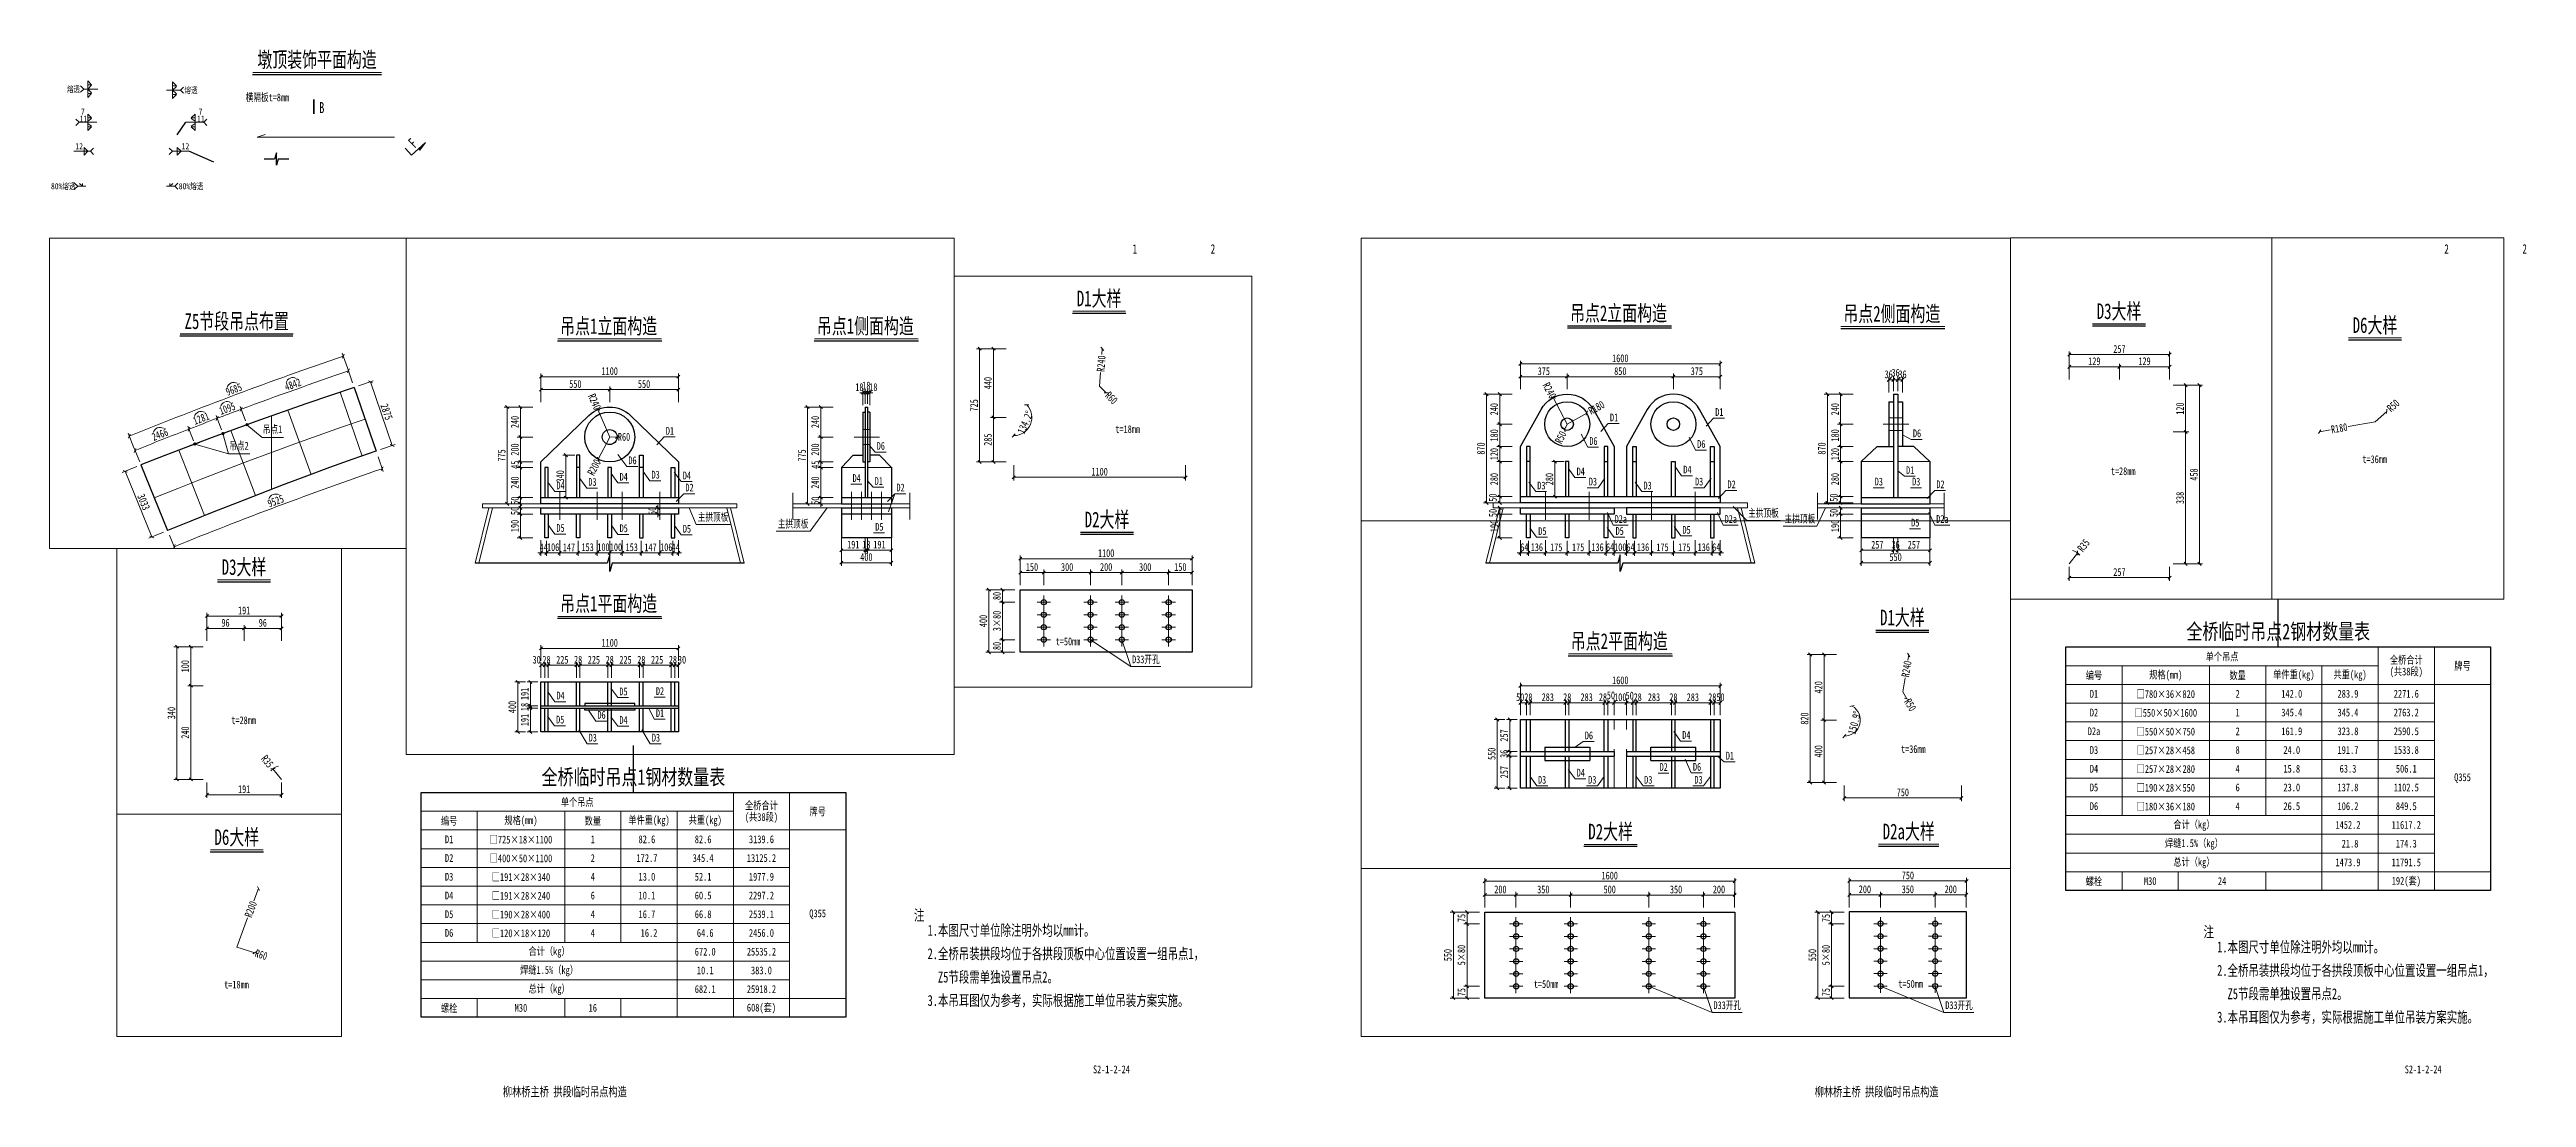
# Paper-space layout '布局1' of a CAD drawing. Header units: millimetres. Extents: x -5411 to -2353, y 67 to 403.
# Drawn here: x -3146 to -2353, y 67 to 403 of the extents above; entities outside this region: 1.
# The model-space entities are those that its viewports show. They can reach past a viewport. Long polylines and large blocks are cut down to what shows.
import ezdxf
from ezdxf.enums import TextEntityAlignment as Align

# ---------------------------------------------------------------- set-up
doc = ezdxf.new("R2010")
doc.units = ezdxf.units.MM
doc.linetypes.add('CENTER2', pattern=[28.575, 19.05, -3.175, 3.175, -3.175])
doc.linetypes.add('DASHED', pattern=[0.75, 0.5, -0.25])
doc.layers.get('Defpoints').update_dxf_attribs({"color": 8})
for name, color, linetype, lineweight in [('Dim', 4, 'Continuous', 15), ('中心线', 2, 'CENTER2', 15), ('文字', 7, 'Continuous', 15), ('标注', 4, 'Continuous', 13), ('标注线及字体', 2, 'Continuous', 15), ('桥 构造粗实', 1, 'Continuous', 30), ('横隔板', 6, 'CENTER2', 18), ('粗线', 3, 'Continuous', 35), ('细实线', 4, 'Continuous', 15), ('虚线', 7, 'DASHED', 13), ('钢板粗线', 1, 'Continuous', 25)]:
    doc.layers.add(name, color=color, linetype=linetype, lineweight=lineweight)
doc.layers.add('Text', color=8, linetype='Continuous')
doc.styles.add('111', font='', dxfattribs={"width": 0.7})
doc.styles.add('BM_Dim', font='', dxfattribs={"width": 0.85})
doc.styles.add('SMEDI', font='', dxfattribs={"width": 0.75})
doc.styles.get("Standard").update_dxf_attribs({"font": ''})
doc.styles.add('TJHZF', font='', dxfattribs={"width": 0.72})
doc.styles.get('111').set_extended_font_data('仿宋_GB2312')
doc.styles.get('BM_Dim').set_extended_font_data('仿宋_GB2312')
doc.styles.get('SMEDI').set_extended_font_data('仿宋_GB2312')
doc.styles.get('Standard').set_extended_font_data('仿宋_GB2312')
doc.styles.get('TJHZF').set_extended_font_data('仿宋_GB2312')
doc.dimstyles.new('200', dxfattribs={"dimscale": 0, "dimtxt": 2.5, "dimasz": 1, "dimexe": 1, "dimexo": 1, "dimgap": 0.6, "dimtad": 1, "dimdec": 0, "dimdsep": 46, "dimtxsty": '111', "dimblk": 'OBLIQUE', "dimcen": 0, "dimclrd": 4, "dimclre": 4, "dimclrt": 4, "dimadec": 1, "dimazin": 2, "dimtfac": 1, "dimtdec": 0, "dimtix": 1, "dimtmove": 2, "dimatfit": 3, "dimfxl": 4, "dimfxlon": 1, "dimtolj": 1, "dimlwd": -1, "dimlwe": -1, "dimarcsym": 0})
doc.dimstyles.new('MSteel_1.0_1.0', dxfattribs={"dimtxt": 3, "dimasz": 1.2, "dimexe": 1, "dimexo": 1, "dimgap": 1, "dimtad": 3, "dimtoh": 1, "dimdec": 0, "dimzin": 0, "dimdsep": 46, "dimtxsty": 'Standard', "dimblk": 'ARCHTICK', "dimcen": 0.09, "dimclrd": 3, "dimclre": 3, "dimadec": 0, "dimazin": 0, "dimtfac": 1, "dimtdec": 4, "dimtofl": 0, "dimtmove": 0, "dimatfit": 3, "dimfxl": 1, "dimtolj": 1, "dimtzin": 0, "dimarcsym": 0})

psp = doc.layouts.new('布局1')

# ---------------------------------------------------------------- texts
at = {"layer": 'Text', "color": 8, "style": 'SMEDI', "width": 0.75}
for s, p in [('11', (-3136.21, 380.63)), ('11', (-3098.59, 380.63)), ('12', (-3137.55, 371.83)), ('12', (-3103.51, 371.83))]:
    psp.add_text(s, height=2, dxfattribs=at).set_placement(p, align=Align.MIDDLE_LEFT)
at = {"layer": '文字', "style": 'BM_Dim', "width": 0.7}
psp.add_text('横隔板t=8mm', height=2.5, dxfattribs=at).set_placement((-3076.06, 385.47), align=Align.BOTTOM_CENTER)
psp.add_text('B', height=3.5, dxfattribs=at).set_placement((-3058.66, 382.45), align=Align.CENTER)
psp.add_text('F', height=3.5, rotation=44.37408, dxfattribs=at).set_placement((-3028.3, 371.58), align=Align.CENTER)
at = {"layer": '文字', "style": 'TJHZF', "width": 0.7}
for s, height, p in [('1', 3, (-2798.31, 338.93)), ('2', 3, (-2773.31, 338.93)), ('2', 3, (-2378.31, 338.93)), ('2', 3, (-2353.31, 338.93)), ('S2-1-2-24', 2.5, (-2805.81, 76.13)), ('S2-1-2-24', 2.5, (-2385.81, 76.13)), ('柳林桥主桥 拱段临时吊点构造', 3, (-2980.81, 69.03)), ('柳林桥主桥 拱段临时吊点构造', 3, (-2560.81, 69.03))]:
    psp.add_text(s, height=height, dxfattribs=at).set_placement(p, align=Align.MIDDLE)
for s, p in [('注', (-2869.03, 123.76)), ('1.本图尺寸单位除注明外均以mm计。', (-2864.68, 118.93)), ('注', (-2456.13, 118.43)), ('2.全桥吊装拱段均位于各拱段顶板中心位置设置一组吊点1，', (-2864.68, 111.44)), ('1.本图尺寸单位除注明外均以mm计。', (-2451.77, 113.59)), ('  Z5节段需单独设置吊点2。', (-2864.68, 103.95)), ('2.全桥吊装拱段均位于各拱段顶板中心位置设置一组吊点1，', (-2451.77, 106.1)), ('3.本吊耳图仅为参考，实际根据施工单位吊装方案实施。', (-2864.68, 96.45)), ('  Z5节段需单独设置吊点2。', (-2451.77, 98.61)), ('3.本吊耳图仅为参考，实际根据施工单位吊装方案实施。', (-2451.77, 91.12))]:
    psp.add_text(s, height=3.5, dxfattribs=at).set_placement(p)
at = {"layer": '标注线及字体', "color": 0, "style": '111', "width": 0.7}
psp.add_text('墩顶装饰平面构造', height=5, dxfattribs=at).set_placement((-3060.16, 399.65), align=Align.MIDDLE)
at = {"layer": '细实线', "color": 7, "width": 0.75}
for s, p in [('全桥临时吊点2钢材数量表', (-2432.21, 216.49)), ('全桥临时吊点1钢材数量表', (-2958.87, 169.89))]:
    psp.add_text(s, height=5, dxfattribs=at).set_placement(p, align=Align.MIDDLE)
at = {"layer": '细实线', "color": 7, "style": 'SMEDI', "width": 0.75}
for s, p in [('单个吊点', (-2450.21, 208.42)), ('全桥合计', (-2391.21, 207.36)), ('牌号', (-2373.21, 205.42)), ('编号', (-2491.21, 202.42)), ('规格(mm)', (-2468.21, 202.42)), ('数量', (-2445.21, 202.42)), ('单件重(kg)', (-2427.21, 202.42)), ('共重(kg)', (-2409.21, 202.42)), ('(共38段)', (-2391.21, 203.47)), ('D1', (-2491.21, 196.42)), ('D2', (-2491.21, 190.42)), ('□550×50×1600', (-2468.21, 190.42)), ('□780×36×820', (-2468.21, 196.42)), ('2', (-2445.21, 196.42)), ('1', (-2445.21, 190.42)), ('345.4 ', (-2427.21, 190.42)), ('142.0 ', (-2427.21, 196.42)), ('345.4 ', (-2409.21, 190.42)), ('283.9 ', (-2409.21, 196.42)), ('2271.6', (-2391.21, 196.42)), ('2763.2', (-2391.21, 190.42)), ('D2a', (-2491.21, 184.42)), ('□550×50×750', (-2468.21, 184.42)), ('2', (-2445.21, 184.42)), ('161.9 ', (-2427.21, 184.42)), ('323.8 ', (-2409.21, 184.42)), ('2590.5', (-2391.21, 184.42)), ('D3', (-2491.21, 178.42)), ('□257×28×458', (-2468.21, 178.42)), ('8', (-2445.21, 178.42)), ('24.0 ', (-2427.21, 178.42)), ('191.7 ', (-2409.21, 178.42)), ('1533.8', (-2391.21, 178.42)), ('D4', (-2491.21, 172.42)), ('D5', (-2491.21, 166.42)), ('□257×28×280', (-2468.21, 172.42)), ('□190×28×550', (-2468.21, 166.42)), ('4', (-2445.21, 172.42)), ('6', (-2445.21, 166.42)), ('23.0 ', (-2427.21, 166.42)), ('15.8 ', (-2427.21, 172.42)), ('137.8 ', (-2409.21, 166.42)), ('63.3 ', (-2409.21, 172.42)), ('1102.5', (-2391.21, 166.42)), ('506.1', (-2391.21, 172.42)), ('Q355', (-2373.21, 169.42)), ('单个吊点', (-2976.87, 161.81)), ('全桥合计', (-2917.87, 160.76)), ('(共38段)', (-2917.87, 156.87)), ('牌号', (-2899.87, 158.81)), ('D6', (-2491.21, 160.42)), ('□180×36×180', (-2468.21, 160.42)), ('4', (-2445.21, 160.42)), ('26.5 ', (-2427.21, 160.42)), ('106.2 ', (-2409.21, 160.42)), ('849.5', (-2391.21, 160.42)), ('编号', (-3017.87, 155.81)), ('D1', (-3017.87, 149.81)), ('□725×18×1100', (-2994.87, 149.81)), ('规格(mm)', (-2994.87, 155.81)), ('数量', (-2971.87, 155.81)), ('1', (-2971.87, 149.81)), ('单件重(kg)', (-2953.87, 155.81)), ('82.6 ', (-2953.87, 149.81)), ('共重(kg)', (-2935.87, 155.81)), ('82.6 ', (-2935.87, 149.81)), ('3139.6', (-2917.87, 149.81)), ('合计（kg）', (-2459.21, 154.42)), ('1452.2 ', (-2409.21, 154.42)), ('11617.2', (-2391.21, 154.42)), ('D2', (-3017.87, 143.81)), ('□400×50×1100', (-2994.87, 143.81)), ('2', (-2971.87, 143.81)), ('172.7 ', (-2953.87, 143.81)), ('345.4 ', (-2935.87, 143.81)), ('13125.2', (-2917.87, 143.81)), ('焊缝1.5%（kg）', (-2459.21, 148.42)), ('总计（kg）', (-2459.21, 142.42)), ('1473.9 ', (-2409.21, 142.42)), ('21.8', (-2409.21, 148.42)), ('11791.5', (-2391.21, 142.42)), ('174.3', (-2391.21, 148.42)), ('D3', (-3017.87, 137.81)), ('□191×28×340', (-2994.87, 137.81)), ('4', (-2971.87, 137.81)), ('13.0 ', (-2953.87, 137.81)), ('52.1 ', (-2935.87, 137.81)), ('1977.9', (-2917.87, 137.81)), ('螺栓', (-2491.21, 136.42)), ('M30', (-2473.21, 136.42)), ('24', (-2450.21, 136.42)), ('192(套)', (-2391.21, 136.42)), ('D4', (-3017.87, 131.81)), ('D5', (-3017.87, 125.81)), ('□191×28×240', (-2994.87, 131.81)), ('□190×28×400', (-2994.87, 125.81)), ('4', (-2971.87, 125.81)), ('6', (-2971.87, 131.81)), ('10.1 ', (-2953.87, 131.81)), ('16.7 ', (-2953.87, 125.81)), ('60.5 ', (-2935.87, 131.81)), ('66.8 ', (-2935.87, 125.81)), ('2297.2', (-2917.87, 131.81)), ('2539.1', (-2917.87, 125.81)), ('Q355', (-2899.87, 125.81)), ('D6', (-3017.87, 119.81)), ('□120×18×120', (-2994.87, 119.81)), ('4', (-2971.87, 119.81)), ('16.2', (-2953.87, 119.81)), ('64.6', (-2935.87, 119.81)), ('2456.0', (-2917.87, 119.81)), ('合计（kg）', (-2985.87, 113.81)), ('672.0', (-2935.87, 113.81)), ('25535.2', (-2917.87, 113.81)), ('焊缝1.5%（kg）', (-2985.87, 107.81)), ('总计（kg）', (-2985.87, 101.81)), ('10.1', (-2935.87, 107.81)), ('383.0', (-2917.87, 107.81)), ('螺栓', (-3017.87, 95.81)), ('M30', (-2994.87, 95.81)), ('16', (-2971.87, 95.81)), ('682.1', (-2935.87, 101.81)), ('25918.2', (-2917.87, 101.81)), ('608(套)', (-2917.87, 95.81))]:
    psp.add_text(s, height=2.5, dxfattribs=at).set_placement(p, align=Align.MIDDLE)

msp = doc.modelspace()

# ---------------------------------------------------------------- texts
at = {"layer": '文字', "style": 'BM_Dim', "width": 0.7}
for s, height, p in [('吊点1', 333.33, (-9716.6, -21881.9)), ('吊点2', 333.33, (-11152, -22586.4)), ('D1', 62.5, (-11817.9, -34147.5)), ('D1', 62.5, (-10975.3, -34104.5)), ('D1', 62.5, (-18326.7, -34255.4)), ('D6', 62.5, (-9392.9, -34274.5)), ('D6', 62.5, (-11982.7, -34336.5)), ('D6', 62.5, (-16638.7, -34375.8)), ('D6', 62.5, (-11119.6, -34360.2)), ('D6', 62.5, (-18626.2, -34490.8)), ('D4', 62.5, (-12084.8, -34580.1)), ('D4', 62.5, (-11230.9, -34565.1)), ('D1', 62.5, (-9447.9, -34570)), ('D4', 62.5, (-18697, -34622.8)), ('D3', 62.5, (-18441.3, -34605.9)), ('D4', 62.5, (-18191, -34612.8)), ('D4', 62.5, (-16832.2, -34633.2)), ('D1', 62.5, (-16655, -34656.7)), ('D4', 62.5, (-19203, -34692.3)), ('D3', 62.5, (-18947.3, -34664.1)), ('D2', 62.5, (-18170.3, -34709.2)), ('D2', 62.5, (-16480.8, -34709.2)), ('D3', 62.5, (-12399.5, -34692.8)), ('D3', 62.5, (-11987.1, -34661.3)), ('D3', 62.5, (-11549.5, -34692.8)), ('D3', 62.5, (-11137.1, -34661.3)), ('D2', 62.5, (-10877.1, -34683.2)), ('D3', 62.5, (-9698.5, -34661.3)), ('D3', 62.5, (-9399.2, -34661.3)), ('D2', 62.5, (-9205.4, -34683.2)), ('主拱顶板', 62.5, (-10621.9, -34912.9)), ('主拱顶板', 62.5, (-17982, -34945)), ('D2a', 62.5, (-11763.9, -34960.8)), ('D2a', 62.5, (-10883.4, -34960.8)), ('主拱顶板', 62.5, (-10330.7, -34958.8)), ('D2a', 62.5, (-9189.6, -34960.8)), ('D5', 62.5, (-19202.8, -35032.7)), ('D5', 62.5, (-18697, -35034.9)), ('D5', 62.5, (-18190.7, -35039.1)), ('主拱顶板', 62.5, (-17341.2, -34999.3)), ('D5', 62.5, (-16650.5, -35023.3)), ('D5', 62.5, (-9406.5, -34989.8)), ('D5', 62.5, (-12391.7, -35058.1)), ('D5', 62.5, (-11772.9, -35056.7)), ('D5', 62.5, (-11237.3, -35047.6)), ('D5', 62.5, (-18698.9, -36342.2)), ('D2', 62.5, (-18406.5, -36339.2)), ('D4', 62.5, (-19202.1, -36375)), ('D6', 62.5, (-18874, -36529.7)), ('D1', 62.5, (-18406.5, -36515.3)), ('D5', 62.5, (-19205, -36567.4)), ('D4', 62.5, (-18698.3, -36570.5)), ('D3', 62.5, (-18944.7, -36712.2)), ('D3', 62.5, (-18438.7, -36712.2)), ('D6', 62.5, (-12019.1, -36694.2)), ('D4', 62.5, (-11239.2, -36690.4)), ('D1', 62.5, (-10890.4, -36856.7)), ('D4', 62.5, (-12084.5, -36992.9)), ('D2', 62.5, (-11420.2, -36946.8)), ('D6', 62.5, (-11153.8, -36945.7)), ('D3', 62.5, (-12393.8, -37049.5)), ('D3', 62.5, (-11992.1, -37049.5)), ('D3', 62.5, (-11543.8, -37049.5)), ('D3', 62.5, (-11142.1, -37049.5)), ('t=18mm', 50, (-18833.9, -38982.4)), ('t=36mm', 50, (-10135.2, -39465.5)), ('t=50mm', 50, (-19216, -40342.3)), ('D33开孔', 50, (-18717.4, -40457)), ('t=50mm', 50, (-12486.6, -40970.7)), ('t=50mm', 50, (-10152.4, -40969.6)), ('D33开孔', 50, (-11326.5, -41106)), ('D33开孔', 50, (-9842.3, -41106)), ('t=28mm', 20, (-19357.2, -41936.5)), ('t=18mm', 25, (-18734.4, -41980)), ('t=36mm', 25, (-11679.4, -42411.8)), ('t=28mm', 20, (-12594.8, -42472.8))]:
    msp.add_text(s, height=height, dxfattribs=at).set_placement(p, align=Align.BOTTOM_CENTER)
at = {"layer": '标注线及字体', "color": 0, "style": '111', "width": 0.7}
for s, height, p in [('Z5节段吊点布置', 666.67, (-11250.7, -16987.4)), ('吊点2立面构造', 125, (-11782.4, -33259.9)), ('吊点2侧面构造', 125, (-9594.6, -33264.8)), ('吊点1立面构造', 125, (-18817.3, -33362.9)), ('吊点1侧面构造', 125, (-16762.8, -33362.9)), ('吊点1平面构造', 125, (-18817.3, -35586.1)), ('吊点2平面构造', 125, (-11776.2, -35886.3)), ('D1大样', 100, (-19017, -38102.5)), ('D1大样', 100, (-10205.3, -38580.1)), ('D2大样', 100, (-18966.3, -39519.3)), ('D2大样', 100, (-12073.7, -39951.8)), ('D2a大样', 100, (-10164.5, -39950.7)), ('D6大样', 50, (-18733.3, -41486.5)), ('D3大样', 40, (-19356.3, -41527)), ('D6大样', 50, (-11678.4, -41961.2)), ('D3大样', 40, (-12605.4, -42046))]:
    msp.add_text(s, height=height, dxfattribs=at).set_placement(p, align=Align.MIDDLE)

# ---------------------------------------------------------------- blocks, each defined once
blk = doc.blocks.new('_ArchTick')
at = {"color": 0, "linetype": 'ByBlock', "const_width": 0.15}
blk.add_lwpolyline([(-0.5, -0.5), (0.5, 0.5)], dxfattribs=at)
blk = doc.blocks.new('全融透2')
at = {"layer": 'Dim', "color": 8}
blk.add_line((0, 0), (-4.48, 0), dxfattribs=at)
for points in [[(-5.48, 1), (-4.48, 0), (-5.48, -1)], [(-2, 1.21), (-3.23, 0), (-3.23, 1.21)], [(-2, -1.21), (-3.23, 0), (-3.23, -1.21)]]:
    blk.add_lwpolyline(points, dxfattribs=at)
for points in [[(-3.23, 2.65), (-3.23, 1.41), (-2, 1.41)], [(-3.23, -2.65), (-3.23, -1.41), (-2, -1.41)]]:
    blk.add_lwpolyline(points, close=True, dxfattribs=at)
at = {"layer": 'Text', "color": 8, "style": 'SMEDI', "width": 0.75}
blk.add_text('熔透', height=2, dxfattribs=at).set_placement((-9.92, 0), align=Align.MIDDLE_LEFT)
blk = doc.blocks.new('半融透2')
at = {"layer": 'Dim', "color": 8}
for p, q in [((0, 0), (-5.71, 0)), ((-2.95, 0.34), (-1.72, 1.21)), ((-2.95, -0.34), (-1.72, -1.21))]:
    blk.add_line(p, q, dxfattribs=at)
for points in [[(-6.71, -1), (-5.71, 0), (-6.71, 1)], [(-2.95, -1.21), (-2.95, 0), (-2.95, 1.21)]]:
    blk.add_lwpolyline(points, dxfattribs=at)
for points in [[(-1.72, 1.41), (-2.95, 1.41), (-2.95, 2.65)], [(-1.72, -1.41), (-2.95, -1.41), (-2.95, -2.65)]]:
    blk.add_lwpolyline(points, close=True, dxfattribs=at)
at = {"layer": 'Text', "color": 8, "style": 'SMEDI', "width": 0.75}
blk.add_text('7', height=2, dxfattribs=at).set_placement((-5.1, 3.42), align=Align.MIDDLE_LEFT)
blk = doc.blocks.new('半融透1')
at = {"layer": 'Dim', "color": 8}
for p, q in [((0.03, 0), (5.74, 0)), ((2.98, 0.34), (1.75, 1.21)), ((2.98, -0.34), (1.75, -1.21))]:
    blk.add_line(p, q, dxfattribs=at)
for points in [[(1.75, 1.41), (2.98, 1.41), (2.98, 2.65)], [(1.75, -1.41), (2.98, -1.41), (2.98, -2.65)]]:
    blk.add_lwpolyline(points, close=True, dxfattribs=at)
for points in [[(2.98, -1.21), (2.98, 0), (2.98, 1.21)], [(6.74, -1), (5.74, 0), (6.74, 1)]]:
    blk.add_lwpolyline(points, dxfattribs=at)
at = {"layer": 'Text', "style": 'SMEDI', "width": 0.75}
blk.add_text('7', height=2, dxfattribs=at).set_placement((4.09, 3.42), align=Align.MIDDLE_LEFT)
blk = doc.blocks.new('角焊缝1')
at = {"layer": 'Dim', "color": 8}
blk.add_line((-3101.17, 370.22), (-3106.48, 370.22), dxfattribs=at)
blk.add_lwpolyline([(-3107.48, 369.22), (-3106.48, 370.22), (-3107.48, 371.22)], dxfattribs=at)
blk.add_lwpolyline([(-3104.91, 371.45), (-3104.91, 368.99), (-3103.68, 370.22)], close=True, dxfattribs=at)
blk = doc.blocks.new('角焊缝2')
at = {"layer": 'Dim', "color": 8}
blk.add_line((-3138.01, 370.22), (-3132.7, 370.22), dxfattribs=at)
blk.add_lwpolyline([(-3134.75, 371.45), (-3134.75, 368.99), (-3133.52, 370.22)], close=True, dxfattribs=at)
blk.add_lwpolyline([(-3131.7, 369.22), (-3132.7, 370.22), (-3131.7, 371.22)], dxfattribs=at)
blk = doc.blocks.new('全融透1')
at = {"layer": 'Dim', "color": 8}
blk.add_line((0, 0), (4.48, 0), dxfattribs=at)
for points in [[(2, 2.65), (2, 1.41), (3.23, 1.41)], [(2, -2.65), (2, -1.41), (3.23, -1.41)]]:
    blk.add_lwpolyline(points, close=True, dxfattribs=at)
for points in [[(3.23, 1.21), (2, 0), (2, 1.21)], [(3.23, -1.21), (2, 0), (2, -1.21)], [(5.48, 1), (4.48, 0), (5.48, -1)]]:
    blk.add_lwpolyline(points, dxfattribs=at)
at = {"layer": 'Text', "color": 8, "style": 'SMEDI', "width": 0.75}
blk.add_text('熔透', height=2, dxfattribs=at).set_placement((5.77, 0), align=Align.MIDDLE_LEFT)
blk = doc.blocks.new('U肋焊缝1')
at = {"layer": 'Dim', "color": 8}
blk.add_line((0, 0), (2.66, 0), dxfattribs=at)
blk.add_lwpolyline([(3.66, 1), (2.66, 0), (3.66, -1)], dxfattribs=at)
at = {"layer": '细实线', "color": 8}
blk.add_lwpolyline([(2.05, 0.89), (1.14, 0), (1.14, 0.89)], dxfattribs=at)
at = {"layer": 'Text', "color": 8, "style": 'SMEDI', "width": 0.75}
blk.add_text('80%熔透', height=2, dxfattribs=at).set_placement((3.95, 0), align=Align.MIDDLE_LEFT)
blk = doc.blocks.new('U肋焊缝2')
at = {"layer": 'Dim', "color": 8}
blk.add_line((0, 0), (-2.66, 0), dxfattribs=at)
blk.add_lwpolyline([(-3.66, 1), (-2.66, 0), (-3.66, -1)], dxfattribs=at)
at = {"layer": '细实线', "color": 8}
blk.add_lwpolyline([(-2.05, 0.89), (-1.14, 0), (-1.14, 0.89)], dxfattribs=at)
at = {"layer": 'Text', "style": 'SMEDI', "width": 0.75}
blk.add_text('80%熔透', height=2, dxfattribs=at).set_placement((-11.22, 0), align=Align.MIDDLE_LEFT)
blk = doc.blocks.new('剖面箭头')
at = {"ltscale": 10}
h = blk.add_hatch(dxfattribs=at)
h.set_pattern_fill('ANSI31', color=2, style=0)
h.set_pattern_definition([(45, (-182.99888, -777.8594), (-0.088388348, 0.088388348), [])])
h.paths.add_polyline_path([(6, -3), (3.15, -3), (3, -3.6)])
at = {"color": 3, "ltscale": 10}
blk.add_line((0, 0), (0, -3), dxfattribs=at)
at = {"color": 2, "ltscale": 10}
for p, q in [((0, -3), (6, -3)), ((6, -3), (3, -3.6)), ((3, -3.6), (3.15, -3))]:
    blk.add_line(p, q, dxfattribs=at)
blk = doc.blocks.new('_Oblique')
at = {"color": 0, "linetype": 'ByBlock', "lineweight": -2}
blk.add_line((-0.5, -0.5), (0.5, 0.5), dxfattribs=at)
blk = doc.blocks.new('*D16')
at = {"layer": 'Defpoints', "color": 0}
for p in [(-15338.2, -23133.2), (-14196.5, -25942.6), (-14870.3, -26216.4)]:
    blk.add_point(p, dxfattribs=at)
at = {"layer": '细实线', "color": 4}
for p, q in [((-15518, -23206.3), (-16135.6, -23457.3)), ((-16012.1, -23407.1), (-14870.3, -26216.4)), ((-14376.2, -26015.6), (-14993.8, -26266.6))]:
    blk.add_line(p, q, dxfattribs=at)
at = {"layer": '细实线', "color": 4, "xscale": 133.3333333333333, "yscale": 133.3333333333333, "zscale": 133.3333333333333}
for p, rotation in [((-16012.1, -23407.1), 112.1175368240467), ((-14870.3, -26216.4), 292.1175368240467)]:
    blk.add_blockref('_Oblique', p, dxfattribs=dict(at, rotation=rotation))
at = {"layer": '细实线', "color": 4, "insert": (-15220.2, -24721.9), "char_height": 333.33, "attachment_point": 5, "rotation": 292.11754, "style": '111'}
blk.add_mtext('\\A1;3033', dxfattribs=at)
blk = doc.blocks.new('*D17')
at = {"layer": 'Defpoints', "color": 0}
for p in [(-6236.1, -19828.6), (-4605.1, -22307.2), (-5298.6, -22546.4)]:
    blk.add_point(p, dxfattribs=at)
at = {"layer": '细实线', "color": 4}
for p, q in [((-6046.8, -19763.3), (-5416.6, -19545.9)), ((-5542.6, -19589.4), (-4605.1, -22307.2)), ((-5109.3, -22481.1), (-4479.1, -22263.8))]:
    blk.add_line(p, q, dxfattribs=at)
at = {"layer": '细实线', "color": 4, "xscale": 133.3333333333333, "yscale": 133.3333333333333, "zscale": 133.3333333333333}
for p, rotation in [((-5542.6, -19589.4), 109.031363218315), ((-4605.1, -22307.2), 289.031363218315)]:
    blk.add_blockref('_Oblique', p, dxfattribs=dict(at, rotation=rotation))
at = {"layer": '细实线', "color": 4, "insert": (-4848.3, -20870.5), "char_height": 333.33, "attachment_point": 5, "rotation": 289.03136, "style": '111'}
blk.add_mtext('\\A1;2875', dxfattribs=at)
blk = doc.blocks.new('*D18')
at = {"layer": 'Defpoints', "color": 0}
for p in [(-9763.1, -19573.5), (-6236.1, -19828.6), (-5302.7, -22547.9), (-15338.2, -23133.2), (-14196.5, -25942.6)]:
    blk.add_point(p, dxfattribs=at)
at = {"layer": '细实线', "color": 4}
for p, q in [((-6522.7, -18993.5), (-6739.2, -18362.9)), ((-15633.9, -22405.6), (-15884.9, -21788))]:
    blk.add_line(p, q, dxfattribs=at)
blk.add_arc((50510.9, -185157.8), 176213.2, 108.944088, 112.117537, dxfattribs=at)
at = {"layer": '细实线', "color": 4, "xscale": 133.3333333333333, "yscale": 133.3333333333333, "zscale": 133.3333333333333}
for p, rotation in [((-6695.9, -18489), 18.94408774414389), ((-15834.7, -21911.5), 202.1175368240472)]:
    blk.add_blockref('_Oblique', p, dxfattribs=dict(at, rotation=rotation))
at = {"layer": '细实线', "color": 4, "insert": (-11372.7, -19913.6), "char_height": 333.33, "attachment_point": 5, "rotation": 20.53081, "style": '111'}
blk.add_mtext('9685', dxfattribs=at)
blk = doc.blocks.new('*D19')
at = {"layer": 'Defpoints', "color": 0}
for p in [(-6236.1, -19828.6), (-5298.6, -22546.4), (-15338.2, -23133.2), (-7929.4, -24323.4), (-14196.5, -25942.6)]:
    blk.add_point(p, dxfattribs=at)
at = {"layer": '细实线', "color": 4}
for p, q in [((-5213.2, -22794.1), (-4995.8, -23424.3)), ((-14117.6, -26136.5), (-13866.6, -26754.1))]:
    blk.add_line(p, q, dxfattribs=at)
blk.add_arc((52372.9, -189739.4), 176064.8, 109.031363, 112.117537, dxfattribs=at)
at = {"layer": '细实线', "color": 4, "xscale": 133.3333333333333, "yscale": 133.3333333333333, "zscale": 133.3333333333333}
for p, rotation in [((-5039.3, -23298.2), 19.03136321831502), ((-13916.8, -26630.6), 202.1175368240472)]:
    blk.add_blockref('_Oblique', p, dxfattribs=dict(at, rotation=rotation))
at = {"layer": '细实线', "color": 4, "insert": (-9584.3, -24681.3), "char_height": 333.33, "attachment_point": 5, "rotation": 20.57445, "style": '111'}
blk.add_mtext('9525', dxfattribs=at)
blk = doc.blocks.new('*D20')
at = {"layer": 'Defpoints', "color": 0}
for p in [(-14053.1, -21907.3), (-13037.1, -22245.7), (-15338.2, -23133.2), (-12498.3, -23641.7), (-14196.5, -25942.6)]:
    blk.add_point(p, dxfattribs=at)
at = {"layer": '细实线', "color": 4}
for p, q in [((-13091.3, -22105.1), (-13331.4, -21483.2)), ((-15388.4, -23009.7), (-15637.5, -22396.7))]:
    blk.add_line(p, q, dxfattribs=at)
blk.add_arc((37094.1, -152145), 139921.1, 111.102748, 112.117537, dxfattribs=at)
at = {"layer": '细实线', "color": 4, "xscale": 133.3333333333333, "yscale": 133.3333333333333, "zscale": 133.3333333333333}
for p, rotation in [((-13283.3, -21607.6), 21.1027481285359), ((-15587.3, -22520.3), 202.1175368240467)]:
    blk.add_blockref('_Oblique', p, dxfattribs=dict(at, rotation=rotation))
at = {"layer": '细实线', "color": 4, "insert": (-14525.2, -21837), "char_height": 333.33, "attachment_point": 5, "rotation": 21.61014, "style": '111'}
blk.add_mtext('2466', dxfattribs=at)
blk = doc.blocks.new('*D21')
at = {"layer": 'Defpoints', "color": 0}
for p in [(-13283, -21606.8), (-11837.1, -21796.9), (-13037.1, -22245.7), (-11310.3, -23186.4), (-12498.3, -23641.7)]:
    blk.add_point(p, dxfattribs=at)
at = {"layer": '细实线', "color": 4}
for p, q in [((-11894.1, -21646.6), (-12130.4, -21023.2)), ((-13091.5, -22104.6), (-13331.6, -21482.6))]:
    blk.add_line(p, q, dxfattribs=at)
blk.add_arc((64376.3, -222838.5), 215696.9, 110.761342, 111.102748, dxfattribs=at)
at = {"layer": '细实线', "color": 4, "xscale": 133.3333333333333, "yscale": 133.3333333333333, "zscale": 133.3333333333333}
for p, rotation in [((-12083.1, -21147.9), 20.76134207910063), ((-13283.6, -21607), 201.1027481285359)]:
    blk.add_blockref('_Oblique', p, dxfattribs=dict(at, rotation=rotation))
at = {"layer": '细实线', "color": 4, "insert": (-12768.9, -21153.7), "char_height": 333.33, "attachment_point": 5, "rotation": 20.93205, "style": '111'}
blk.add_mtext('1281', dxfattribs=at)
blk = doc.blocks.new('1')
at = {"layer": '细实线'}
h = blk.add_hatch(dxfattribs=at)
h.set_pattern_fill('ANGLE', color=256, style=0)
h.set_pattern_definition([(0, (6061.296, 17376.306), (0, 6.985), [5.08, -1.905]), (90, (6061.296, 17376.306), (-6.985, 4e-16), [5.08, -1.905])])
h.paths.add_polyline_path([(49.6, 0, 1), (-49.6, 0, 1)])
blk.add_circle((0, 0), 49.6, dxfattribs=at)
blk = doc.blocks.new('*D23')
at = {"layer": 'Defpoints', "color": 0}
for p in [(-12083.1, -21147.9), (-10809.3, -21420), (-11837.1, -21796.9), (-10293.9, -22804.3), (-11310.3, -23186.4)]:
    blk.add_point(p, dxfattribs=at)
at = {"layer": '细实线', "color": 4}
for p, q in [((-10868.4, -21261.2), (-11100.9, -20636.5)), ((-11894.1, -21646.6), (-12130.4, -21023.2))]:
    blk.add_line(p, q, dxfattribs=at)
blk.add_arc((52993.5, -192812.1), 183585.4, 110.418387, 110.761342, dxfattribs=at)
at = {"layer": '细实线', "color": 4, "xscale": 133.3333333333333, "yscale": 133.3333333333333, "zscale": 133.3333333333333}
for p, rotation in [((-11054.4, -20761.4), 20.41838665560957), ((-12083.1, -21147.9), 200.7613420791006)]:
    blk.add_blockref('_Oblique', p, dxfattribs=dict(at, rotation=rotation))
at = {"layer": '细实线', "color": 4, "insert": (-11653, -20730.6), "char_height": 333.33, "attachment_point": 5, "rotation": 20.58986, "style": '111'}
blk.add_mtext('1095', dxfattribs=at)
blk = doc.blocks.new('*D24')
at = {"layer": 'Defpoints', "color": 0}
for p in [(-8009.2, -19655.7), (-6236.1, -19828.6), (-10809.3, -21420), (-5298.6, -22546.4), (-10293.9, -22804.3)]:
    blk.add_point(p, dxfattribs=at)
at = {"layer": '细实线', "color": 4}
for p, q in [((-6306.1, -19625.5), (-6523.5, -18995.3)), ((-10868.4, -21261.3), (-11100.9, -20636.5))]:
    blk.add_line(p, q, dxfattribs=at)
blk.add_arc((58979.5, -208892.2), 200743.5, 109.031363, 110.418387, dxfattribs=at)
at = {"layer": '细实线', "color": 4, "xscale": 133.3333333333333, "yscale": 133.3333333333333, "zscale": 133.3333333333333}
for p, rotation in [((-6480.1, -19121.3), 19.03136321831502), ((-11054.4, -20761.4), 200.4183866556096)]:
    blk.add_blockref('_Oblique', p, dxfattribs=dict(at, rotation=rotation))
at = {"layer": '细实线', "color": 4, "insert": (-8852.7, -19703), "char_height": 333.33, "attachment_point": 5, "rotation": 19.72487, "style": '111'}
blk.add_mtext('4842', dxfattribs=at)
blk = doc.blocks.new('*D25')
at = {"layer": 'Defpoints', "color": 0}
for p in [(-19329, -34499.5), (-19523.7, -34739.5), (-19329, -34739.5)]:
    blk.add_point(p, dxfattribs=at)
at = {"layer": '细实线', "color": 4}
for p, q in [((-19423.7, -34499.5), (-19548.7, -34499.5)), ((-19523.7, -34499.5), (-19523.7, -34739.5)), ((-19423.7, -34739.5), (-19548.7, -34739.5))]:
    blk.add_line(p, q, dxfattribs=at)
at = {"layer": '细实线', "color": 4, "xscale": 25, "yscale": 25, "zscale": 25}
for p, rotation in [((-19523.7, -34499.5), 90), ((-19523.7, -34739.5), 270)]:
    blk.add_blockref('_Oblique', p, dxfattribs=dict(at, rotation=rotation))
at = {"layer": '细实线', "color": 4, "insert": (-19568.4, -34619.5), "char_height": 62.5, "attachment_point": 5, "rotation": 90, "style": '111'}
blk.add_mtext('\\A1;240', dxfattribs=at)
blk = doc.blocks.new('*D26')
at = {"layer": 'Defpoints', "color": 0}
for p in [(-19352.2, -34739.5), (-19523.7, -34789.5), (-19359, -34789.5)]:
    blk.add_point(p, dxfattribs=at)
at = {"layer": '细实线', "color": 4}
for p, q in [((-19423.7, -34739.5), (-19548.7, -34739.5)), ((-19523.7, -34739.5), (-19523.7, -34714.5)), ((-19523.7, -34739.5), (-19523.7, -34789.5)), ((-19423.7, -34789.5), (-19548.7, -34789.5)), ((-19523.7, -34789.5), (-19523.7, -34814.5))]:
    blk.add_line(p, q, dxfattribs=at)
at = {"layer": '细实线', "color": 4, "xscale": 25, "yscale": 25, "zscale": 25}
for p, rotation in [((-19523.7, -34739.5), 270), ((-19523.7, -34789.5), 90)]:
    blk.add_blockref('_Oblique', p, dxfattribs=dict(at, rotation=rotation))
at = {"layer": '细实线', "color": 4, "insert": (-19568.4, -34764.5), "char_height": 62.5, "attachment_point": 5, "rotation": 90, "style": '111'}
blk.add_mtext('\\A1;50', dxfattribs=at)
blk = doc.blocks.new('*D27')
at = {"layer": 'Defpoints', "color": 0}
for p in [(-19523.7, -34499.5), (-19359, -34454.5), (-19359, -34499.5)]:
    blk.add_point(p, dxfattribs=at)
at = {"layer": '细实线', "color": 4}
for p, q in [((-19523.7, -34454.5), (-19523.7, -34429.5)), ((-19423.7, -34454.5), (-19548.7, -34454.5)), ((-19423.7, -34499.5), (-19548.7, -34499.5)), ((-19523.7, -34454.5), (-19523.7, -34499.5)), ((-19523.7, -34499.5), (-19523.7, -34524.5))]:
    blk.add_line(p, q, dxfattribs=at)
at = {"layer": '细实线', "color": 4, "xscale": 25, "yscale": 25, "zscale": 25}
for p, rotation in [((-19523.7, -34454.5), 270), ((-19523.7, -34499.5), 90)]:
    blk.add_blockref('_Oblique', p, dxfattribs=dict(at, rotation=rotation))
at = {"layer": '细实线', "color": 4, "insert": (-19567.7, -34477), "char_height": 62.5, "attachment_point": 5, "rotation": 90, "style": '111'}
blk.add_mtext('\\A1;45', dxfattribs=at)
blk = doc.blocks.new('*D28')
at = {"layer": 'Defpoints', "color": 0}
for p in [(-19062, -34399.5), (-19160.4, -34739.5), (-19061.5, -34739.5)]:
    blk.add_point(p, dxfattribs=at)
at = {"layer": '细实线', "color": 4}
for p, q in [((-19087, -34399.5), (-19185.4, -34399.5)), ((-19160.4, -34399.5), (-19160.4, -34739.5)), ((-19086.5, -34739.5), (-19185.4, -34739.5))]:
    blk.add_line(p, q, dxfattribs=at)
at = {"layer": '细实线', "color": 4, "xscale": 25, "yscale": 25, "zscale": 25}
for p, rotation in [((-19160.4, -34399.5), 90), ((-19160.4, -34739.5), 270)]:
    blk.add_blockref('_Oblique', p, dxfattribs=dict(at, rotation=rotation))
at = {"layer": '细实线', "color": 4, "insert": (-19205.1, -34569.5), "char_height": 62.5, "attachment_point": 5, "rotation": 90, "style": '111'}
blk.add_mtext('\\A1;340', dxfattribs=at)
blk = doc.blocks.new('*D29')
at = {"layer": 'Defpoints', "color": 0}
for p in [(-18809, -34254.5), (-19523.7, -34454.5), (-19359, -34454.5)]:
    blk.add_point(p, dxfattribs=at)
at = {"layer": '细实线', "color": 4}
for p, q in [((-19423.7, -34254.5), (-19548.7, -34254.5)), ((-19523.7, -34254.5), (-19523.7, -34454.5)), ((-19423.7, -34454.5), (-19548.7, -34454.5))]:
    blk.add_line(p, q, dxfattribs=at)
at = {"layer": '细实线', "color": 4, "xscale": 25, "yscale": 25, "zscale": 25}
for p, rotation in [((-19523.7, -34254.5), 90), ((-19523.7, -34454.5), 270)]:
    blk.add_blockref('_Oblique', p, dxfattribs=dict(at, rotation=rotation))
at = {"layer": '细实线', "color": 4, "insert": (-19568.4, -34354.5), "char_height": 62.5, "attachment_point": 5, "rotation": 90, "style": '111'}
blk.add_mtext('\\A1;200', dxfattribs=at)
blk = doc.blocks.new('*D30')
at = {"layer": 'Defpoints', "color": 0}
for p in [(-18809, -34014.5), (-19523.7, -34254.5), (-19359, -34254.5)]:
    blk.add_point(p, dxfattribs=at)
at = {"layer": '细实线', "color": 4}
for p, q in [((-19423.7, -34014.5), (-19548.7, -34014.5)), ((-19523.7, -34014.5), (-19523.7, -34254.5)), ((-19423.7, -34254.5), (-19548.7, -34254.5))]:
    blk.add_line(p, q, dxfattribs=at)
at = {"layer": '细实线', "color": 4, "xscale": 25, "yscale": 25, "zscale": 25}
for p, rotation in [((-19523.7, -34014.5), 90), ((-19523.7, -34254.5), 270)]:
    blk.add_blockref('_Oblique', p, dxfattribs=dict(at, rotation=rotation))
at = {"layer": '细实线', "color": 4, "insert": (-19568.4, -34134.5), "char_height": 62.5, "attachment_point": 5, "rotation": 90, "style": '111'}
blk.add_mtext('\\A1;240', dxfattribs=at)
blk = doc.blocks.new('*D31')
at = {"layer": 'Defpoints', "color": 0}
for p in [(-18809, -34014.5), (-19629.8, -34789.5), (-19359, -34789.5)]:
    blk.add_point(p, dxfattribs=at)
at = {"layer": '细实线', "color": 4}
for p, q in [((-19529.8, -34014.5), (-19654.8, -34014.5)), ((-19629.8, -34014.5), (-19629.8, -34789.5)), ((-19529.8, -34789.5), (-19654.8, -34789.5))]:
    blk.add_line(p, q, dxfattribs=at)
at = {"layer": '细实线', "color": 4, "xscale": 25, "yscale": 25, "zscale": 25}
for p, rotation in [((-19629.8, -34014.5), 90), ((-19629.8, -34789.5), 270)]:
    blk.add_blockref('_Oblique', p, dxfattribs=dict(at, rotation=rotation))
at = {"layer": '细实线', "color": 4, "insert": (-19673.9, -34402), "char_height": 62.5, "attachment_point": 5, "rotation": 90, "style": '111'}
blk.add_mtext('\\A1;775', dxfattribs=at)
blk = doc.blocks.new('*D32')
at = {"layer": 'Defpoints', "color": 0}
for p in [(-18809, -34254.5), (-18749, -34254.2)]:
    blk.add_point(p, dxfattribs=at)
at = {"layer": '细实线', "color": 4}
for p in [(-18809, -34254.5), (-18749, -34254.2)]:
    blk.add_line(p, (-18749, -34254.2), dxfattribs=at)
at = {"layer": '细实线', "color": 4, "xscale": 25, "yscale": 25, "zscale": 25, "rotation": 180.2822933556708}
blk.add_blockref('_Oblique', (-18749, -34254.2), dxfattribs=at)
at = {"layer": '细实线', "color": 4, "insert": (-18694.5, -34254), "char_height": 62.5, "attachment_point": 5, "rotation": 0.28229, "style": '111'}
blk.add_mtext('\\A1;R60', dxfattribs=at)
blk = doc.blocks.new('*D33')
at = {"layer": 'Defpoints', "color": 0}
for p in [(-18809, -34254.5), (-18900.5, -34432.4)]:
    blk.add_point(p, dxfattribs=at)
at = {"layer": '细实线', "color": 4}
for p, q in [((-18900.5, -34432.4), (-18809, -34254.5)), ((-18809, -34254.5), (-18900.5, -34432.4))]:
    blk.add_line(p, q, dxfattribs=at)
at = {"layer": '细实线', "color": 4, "xscale": 25, "yscale": 25, "zscale": 25, "rotation": 242.7710637522939}
blk.add_blockref('_Oblique', (-18900.5, -34432.4), dxfattribs=at)
at = {"layer": '细实线', "color": 4, "insert": (-18933.8, -34497.1), "char_height": 62.5, "attachment_point": 5, "rotation": 62.77106, "style": '111'}
blk.add_mtext('\\A1;R200', dxfattribs=at)
blk = doc.blocks.new('*D34')
at = {"layer": 'Defpoints', "color": 0}
for p in [(-18903.6, -34034), (-18809, -34254.5)]:
    blk.add_point(p, dxfattribs=at)
at = {"layer": '细实线', "color": 4}
for p in [(-18903.6, -34034), (-18809, -34254.5)]:
    blk.add_line(p, (-18903.6, -34034), dxfattribs=at)
at = {"layer": '细实线', "color": 4, "xscale": 25, "yscale": 25, "zscale": 25, "rotation": 293.2165965334422}
blk.add_blockref('_Oblique', (-18903.6, -34034), dxfattribs=at)
at = {"layer": '细实线', "color": 4, "insert": (-18929.9, -33972.7), "char_height": 62.5, "attachment_point": 5, "rotation": 293.2166, "style": '111'}
blk.add_mtext('\\A1;R240', dxfattribs=at)
blk = doc.blocks.new('*D35')
at = {"layer": 'Defpoints', "color": 0}
for p in [(-18259, -34821.5), (-18423.7, -34871.5), (-18259, -34871.5)]:
    blk.add_point(p, dxfattribs=at)
at = {"layer": '细实线', "color": 4}
for p, q in [((-18323.7, -34821.5), (-18448.7, -34821.5)), ((-18423.7, -34821.5), (-18423.7, -34796.5)), ((-18423.7, -34821.5), (-18423.7, -34871.5)), ((-18323.7, -34871.5), (-18448.7, -34871.5)), ((-18423.7, -34871.5), (-18423.7, -34896.5))]:
    blk.add_line(p, q, dxfattribs=at)
at = {"layer": '细实线', "color": 4, "xscale": 25, "yscale": 25, "zscale": 25}
for p, rotation in [((-18423.7, -34821.5), 270), ((-18423.7, -34871.5), 90)]:
    blk.add_blockref('_Oblique', p, dxfattribs=dict(at, rotation=rotation))
at = {"layer": '细实线', "color": 4, "insert": (-18468.4, -34846.5), "char_height": 62.5, "attachment_point": 5, "rotation": 90, "style": '111'}
blk.add_mtext('\\A1;50', dxfattribs=at)
blk = doc.blocks.new('*D36')
at = {"layer": 'Defpoints', "color": 0}
for p in [(-19523.7, -34871.5), (-19359, -34871.5), (-19329, -35061.5)]:
    blk.add_point(p, dxfattribs=at)
at = {"layer": '细实线', "color": 4}
for p, q in [((-19423.7, -34871.5), (-19548.7, -34871.5)), ((-19523.7, -35061.5), (-19523.7, -34871.5)), ((-19423.7, -35061.5), (-19548.7, -35061.5))]:
    blk.add_line(p, q, dxfattribs=at)
at = {"layer": '细实线', "color": 4, "xscale": 25, "yscale": 25, "zscale": 25}
for p, rotation in [((-19523.7, -34871.5), 90), ((-19523.7, -35061.5), 270)]:
    blk.add_blockref('_Oblique', p, dxfattribs=dict(at, rotation=rotation))
at = {"layer": '细实线', "color": 4, "insert": (-19568.4, -34966.5), "char_height": 62.5, "attachment_point": 5, "rotation": 90, "style": '111'}
blk.add_mtext('\\A1;190', dxfattribs=at)
blk = doc.blocks.new('*D37')
at = {"layer": 'Defpoints', "color": 0}
for p in [(-19359, -34871.5), (-19315, -35061.5), (-19315, -35181.7)]:
    blk.add_point(p, dxfattribs=at)
at = {"layer": '细实线', "color": 4}
for p, q in [((-19359, -35081.7), (-19359, -35206.7)), ((-19315, -35086.5), (-19315, -35206.7)), ((-19359, -35181.7), (-19384, -35181.7)), ((-19359, -35181.7), (-19315, -35181.7)), ((-19315, -35181.7), (-19290, -35181.7))]:
    blk.add_line(p, q, dxfattribs=at)
at = {"layer": '细实线', "color": 4, "xscale": 25, "yscale": 25, "zscale": 25}
blk.add_blockref('_Oblique', (-19359, -35181.7), dxfattribs=at)
at = {"layer": '细实线', "color": 4, "xscale": 25, "yscale": 25, "zscale": 25, "rotation": 180}
blk.add_blockref('_Oblique', (-19315, -35181.7), dxfattribs=at)
at = {"layer": '细实线', "color": 4, "insert": (-19337, -35137.7), "char_height": 62.5, "attachment_point": 5, "style": '111'}
blk.add_mtext('\\A1;44', dxfattribs=at)
blk = doc.blocks.new('*D38')
at = {"layer": 'Defpoints', "color": 0}
for p in [(-19209, -34871.5), (-19315, -35061.5), (-19315, -35181.7)]:
    blk.add_point(p, dxfattribs=at)
at = {"layer": '细实线', "color": 4}
for p, q in [((-19209, -35081.7), (-19209, -35206.7)), ((-19315, -35086.5), (-19315, -35206.7)), ((-19315, -35181.7), (-19340, -35181.7)), ((-19209, -35181.7), (-19315, -35181.7)), ((-19209, -35181.7), (-19184, -35181.7))]:
    blk.add_line(p, q, dxfattribs=at)
at = {"layer": '细实线', "color": 4, "xscale": 25, "yscale": 25, "zscale": 25}
blk.add_blockref('_Oblique', (-19315, -35181.7), dxfattribs=at)
at = {"layer": '细实线', "color": 4, "xscale": 25, "yscale": 25, "zscale": 25, "rotation": 180}
blk.add_blockref('_Oblique', (-19209, -35181.7), dxfattribs=at)
at = {"layer": '细实线', "color": 4, "insert": (-19262, -35137), "char_height": 62.5, "attachment_point": 5, "style": '111'}
blk.add_mtext('\\A1;106', dxfattribs=at)
blk = doc.blocks.new('*D39')
at = {"layer": 'Defpoints', "color": 0}
for p in [(-19209, -34871.5), (-19062, -35061.5), (-19062, -35181.7)]:
    blk.add_point(p, dxfattribs=at)
at = {"layer": '细实线', "color": 4}
for p, q in [((-19209, -35081.7), (-19209, -35206.7)), ((-19062, -35086.5), (-19062, -35206.7)), ((-19209, -35181.7), (-19062, -35181.7))]:
    blk.add_line(p, q, dxfattribs=at)
at = {"layer": '细实线', "color": 4, "xscale": 25, "yscale": 25, "zscale": 25, "rotation": 180}
blk.add_blockref('_Oblique', (-19209, -35181.7), dxfattribs=at)
at = {"layer": '细实线', "color": 4, "xscale": 25, "yscale": 25, "zscale": 25}
blk.add_blockref('_Oblique', (-19062, -35181.7), dxfattribs=at)
at = {"layer": '细实线', "color": 4, "insert": (-19135.5, -35137.7), "char_height": 62.5, "attachment_point": 5, "style": '111'}
blk.add_mtext('\\A1;147', dxfattribs=at)
blk = doc.blocks.new('*D40')
at = {"layer": 'Defpoints', "color": 0}
for p in [(-18909, -34871.5), (-19062, -35061.5), (-19062, -35181.7)]:
    blk.add_point(p, dxfattribs=at)
at = {"layer": '细实线', "color": 4}
for p, q in [((-18909, -35081.7), (-18909, -35206.7)), ((-19062, -35086.5), (-19062, -35206.7)), ((-18909, -35181.7), (-19062, -35181.7))]:
    blk.add_line(p, q, dxfattribs=at)
at = {"layer": '细实线', "color": 4, "xscale": 25, "yscale": 25, "zscale": 25, "rotation": 180}
blk.add_blockref('_Oblique', (-19062, -35181.7), dxfattribs=at)
at = {"layer": '细实线', "color": 4, "xscale": 25, "yscale": 25, "zscale": 25}
blk.add_blockref('_Oblique', (-18909, -35181.7), dxfattribs=at)
at = {"layer": '细实线', "color": 4, "insert": (-18985.5, -35137), "char_height": 62.5, "attachment_point": 5, "style": '111'}
blk.add_mtext('\\A1;153', dxfattribs=at)
blk = doc.blocks.new('*D41')
at = {"layer": 'Defpoints', "color": 0}
for p in [(-18909, -34871.5), (-18809, -35061.5), (-18809, -35181.7)]:
    blk.add_point(p, dxfattribs=at)
at = {"layer": '细实线', "color": 4}
for p, q in [((-18909, -35081.7), (-18909, -35206.7)), ((-18809, -35086.5), (-18809, -35206.7)), ((-18909, -35181.7), (-18934, -35181.7)), ((-18909, -35181.7), (-18809, -35181.7)), ((-18809, -35181.7), (-18784, -35181.7))]:
    blk.add_line(p, q, dxfattribs=at)
at = {"layer": '细实线', "color": 4, "xscale": 25, "yscale": 25, "zscale": 25}
blk.add_blockref('_Oblique', (-18909, -35181.7), dxfattribs=at)
at = {"layer": '细实线', "color": 4, "xscale": 25, "yscale": 25, "zscale": 25, "rotation": 180}
blk.add_blockref('_Oblique', (-18809, -35181.7), dxfattribs=at)
at = {"layer": '细实线', "color": 4, "insert": (-18859, -35137), "char_height": 62.5, "attachment_point": 5, "style": '111'}
blk.add_mtext('\\A1;100', dxfattribs=at)
blk = doc.blocks.new('*D42')
at = {"layer": 'Defpoints', "color": 0}
for p in [(-18259, -34871.5), (-18303, -35061.5), (-18303, -35181.7)]:
    blk.add_point(p, dxfattribs=at)
at = {"layer": '细实线', "color": 4}
for p, q in [((-18259, -35081.7), (-18259, -35206.7)), ((-18303, -35086.5), (-18303, -35206.7)), ((-18303, -35181.7), (-18328, -35181.7)), ((-18259, -35181.7), (-18303, -35181.7)), ((-18259, -35181.7), (-18234, -35181.7))]:
    blk.add_line(p, q, dxfattribs=at)
at = {"layer": '细实线', "color": 4, "xscale": 25, "yscale": 25, "zscale": 25}
blk.add_blockref('_Oblique', (-18303, -35181.7), dxfattribs=at)
at = {"layer": '细实线', "color": 4, "xscale": 25, "yscale": 25, "zscale": 25, "rotation": 180}
blk.add_blockref('_Oblique', (-18259, -35181.7), dxfattribs=at)
at = {"layer": '细实线', "color": 4, "insert": (-18281, -35137.7), "char_height": 62.5, "attachment_point": 5, "style": '111'}
blk.add_mtext('\\A1;44', dxfattribs=at)
blk = doc.blocks.new('*D43')
at = {"layer": 'Defpoints', "color": 0}
for p in [(-18409, -34871.5), (-18303, -35061.5), (-18303, -35181.7)]:
    blk.add_point(p, dxfattribs=at)
at = {"layer": '细实线', "color": 4}
for p, q in [((-18409, -35081.7), (-18409, -35206.7)), ((-18303, -35086.5), (-18303, -35206.7)), ((-18409, -35181.7), (-18434, -35181.7)), ((-18409, -35181.7), (-18303, -35181.7)), ((-18303, -35181.7), (-18278, -35181.7))]:
    blk.add_line(p, q, dxfattribs=at)
at = {"layer": '细实线', "color": 4, "xscale": 25, "yscale": 25, "zscale": 25}
blk.add_blockref('_Oblique', (-18409, -35181.7), dxfattribs=at)
at = {"layer": '细实线', "color": 4, "xscale": 25, "yscale": 25, "zscale": 25, "rotation": 180}
blk.add_blockref('_Oblique', (-18303, -35181.7), dxfattribs=at)
at = {"layer": '细实线', "color": 4, "insert": (-18356, -35137), "char_height": 62.5, "attachment_point": 5, "style": '111'}
blk.add_mtext('\\A1;106', dxfattribs=at)
blk = doc.blocks.new('*D44')
at = {"layer": 'Defpoints', "color": 0}
for p in [(-18409, -34871.5), (-18556, -35061.5), (-18556, -35181.7)]:
    blk.add_point(p, dxfattribs=at)
at = {"layer": '细实线', "color": 4}
for p, q in [((-18409, -35081.7), (-18409, -35206.7)), ((-18556, -35086.5), (-18556, -35206.7)), ((-18409, -35181.7), (-18556, -35181.7))]:
    blk.add_line(p, q, dxfattribs=at)
at = {"layer": '细实线', "color": 4, "xscale": 25, "yscale": 25, "zscale": 25, "rotation": 180}
blk.add_blockref('_Oblique', (-18556, -35181.7), dxfattribs=at)
at = {"layer": '细实线', "color": 4, "xscale": 25, "yscale": 25, "zscale": 25}
blk.add_blockref('_Oblique', (-18409, -35181.7), dxfattribs=at)
at = {"layer": '细实线', "color": 4, "insert": (-18482.5, -35137.7), "char_height": 62.5, "attachment_point": 5, "style": '111'}
blk.add_mtext('\\A1;147', dxfattribs=at)
blk = doc.blocks.new('*D45')
at = {"layer": 'Defpoints', "color": 0}
for p in [(-18709, -34871.5), (-18556, -35061.5), (-18556, -35181.7)]:
    blk.add_point(p, dxfattribs=at)
at = {"layer": '细实线', "color": 4}
for p, q in [((-18709, -35081.7), (-18709, -35206.7)), ((-18556, -35086.5), (-18556, -35206.7)), ((-18709, -35181.7), (-18556, -35181.7))]:
    blk.add_line(p, q, dxfattribs=at)
at = {"layer": '细实线', "color": 4, "xscale": 25, "yscale": 25, "zscale": 25, "rotation": 180}
blk.add_blockref('_Oblique', (-18709, -35181.7), dxfattribs=at)
at = {"layer": '细实线', "color": 4, "xscale": 25, "yscale": 25, "zscale": 25}
blk.add_blockref('_Oblique', (-18556, -35181.7), dxfattribs=at)
at = {"layer": '细实线', "color": 4, "insert": (-18632.5, -35137), "char_height": 62.5, "attachment_point": 5, "style": '111'}
blk.add_mtext('\\A1;153', dxfattribs=at)
blk = doc.blocks.new('*D46')
at = {"layer": 'Defpoints', "color": 0}
for p in [(-18709, -34871.5), (-18809, -35061.5), (-18809, -35181.7)]:
    blk.add_point(p, dxfattribs=at)
at = {"layer": '细实线', "color": 4}
for p, q in [((-18709, -35081.7), (-18709, -35206.7)), ((-18809, -35086.5), (-18809, -35206.7)), ((-18809, -35181.7), (-18834, -35181.7)), ((-18709, -35181.7), (-18809, -35181.7)), ((-18709, -35181.7), (-18684, -35181.7))]:
    blk.add_line(p, q, dxfattribs=at)
at = {"layer": '细实线', "color": 4, "xscale": 25, "yscale": 25, "zscale": 25}
blk.add_blockref('_Oblique', (-18809, -35181.7), dxfattribs=at)
at = {"layer": '细实线', "color": 4, "xscale": 25, "yscale": 25, "zscale": 25, "rotation": 180}
blk.add_blockref('_Oblique', (-18709, -35181.7), dxfattribs=at)
at = {"layer": '细实线', "color": 4, "insert": (-18759, -35137), "char_height": 62.5, "attachment_point": 5, "style": '111'}
blk.add_mtext('\\A1;100', dxfattribs=at)
blk = doc.blocks.new('*D47')
at = {"layer": 'Defpoints', "color": 0}
for p in [(-19359, -33875.1), (-18809, -34254.5), (-19359, -34454.5)]:
    blk.add_point(p, dxfattribs=at)
at = {"layer": '细实线', "color": 4}
for p, q in [((-19359, -33975.1), (-19359, -33850.1)), ((-18809, -33875.1), (-19359, -33875.1)), ((-18809, -33975.1), (-18809, -33850.1))]:
    blk.add_line(p, q, dxfattribs=at)
at = {"layer": '细实线', "color": 4, "xscale": 25, "yscale": 25, "zscale": 25, "rotation": 180}
blk.add_blockref('_Oblique', (-19359, -33875.1), dxfattribs=at)
at = {"layer": '细实线', "color": 4, "xscale": 25, "yscale": 25, "zscale": 25}
blk.add_blockref('_Oblique', (-18809, -33875.1), dxfattribs=at)
at = {"layer": '细实线', "color": 4, "insert": (-19084, -33830.4), "char_height": 62.5, "attachment_point": 5, "style": '111'}
blk.add_mtext('\\A1;550', dxfattribs=at)
blk = doc.blocks.new('*D48')
at = {"layer": 'Defpoints', "color": 0}
for p in [(-19359, -33771.8), (-19359, -34454.5), (-18259, -34454.5)]:
    blk.add_point(p, dxfattribs=at)
at = {"layer": '细实线', "color": 4}
for p, q in [((-19359, -33871.8), (-19359, -33746.8)), ((-18259, -33871.8), (-18259, -33746.8)), ((-18259, -33771.8), (-19359, -33771.8))]:
    blk.add_line(p, q, dxfattribs=at)
at = {"layer": '细实线', "color": 4, "xscale": 25, "yscale": 25, "zscale": 25, "rotation": 180}
blk.add_blockref('_Oblique', (-19359, -33771.8), dxfattribs=at)
at = {"layer": '细实线', "color": 4, "xscale": 25, "yscale": 25, "zscale": 25}
blk.add_blockref('_Oblique', (-18259, -33771.8), dxfattribs=at)
at = {"layer": '细实线', "color": 4, "insert": (-18809, -33727.1), "char_height": 62.5, "attachment_point": 5, "style": '111'}
blk.add_mtext('\\A1;1100', dxfattribs=at)
blk = doc.blocks.new('*D49')
at = {"layer": 'Defpoints', "color": 0}
for p in [(-18259, -33875.1), (-18809, -34254.5), (-18259, -34454.5)]:
    blk.add_point(p, dxfattribs=at)
at = {"layer": '细实线', "color": 4}
for p, q in [((-18809, -33975.1), (-18809, -33850.1)), ((-18809, -33875.1), (-18259, -33875.1)), ((-18259, -33975.1), (-18259, -33850.1))]:
    blk.add_line(p, q, dxfattribs=at)
at = {"layer": '细实线', "color": 4, "xscale": 25, "yscale": 25, "zscale": 25, "rotation": 180}
blk.add_blockref('_Oblique', (-18809, -33875.1), dxfattribs=at)
at = {"layer": '细实线', "color": 4, "xscale": 25, "yscale": 25, "zscale": 25}
blk.add_blockref('_Oblique', (-18259, -33875.1), dxfattribs=at)
at = {"layer": '细实线', "color": 4, "insert": (-18534, -33830.4), "char_height": 62.5, "attachment_point": 5, "style": '111'}
blk.add_mtext('\\A1;550', dxfattribs=at)
blk = doc.blocks.new('*D50')
at = {"layer": 'Defpoints', "color": 0}
for p in [(-16947.8, -34739.5), (-17119.2, -34789.5), (-16954.5, -34789.5)]:
    blk.add_point(p, dxfattribs=at)
at = {"layer": '细实线', "color": 4}
for p, q in [((-17019.2, -34739.5), (-17144.2, -34739.5)), ((-17119.2, -34739.5), (-17119.2, -34714.5)), ((-17119.2, -34739.5), (-17119.2, -34789.5)), ((-17019.2, -34789.5), (-17144.2, -34789.5)), ((-17119.2, -34789.5), (-17119.2, -34814.5))]:
    blk.add_line(p, q, dxfattribs=at)
at = {"layer": '细实线', "color": 4, "xscale": 25, "yscale": 25, "zscale": 25}
for p, rotation in [((-17119.2, -34739.5), 270), ((-17119.2, -34789.5), 90)]:
    blk.add_blockref('_Oblique', p, dxfattribs=dict(at, rotation=rotation))
at = {"layer": '细实线', "color": 4, "insert": (-17164, -34764.5), "char_height": 62.5, "attachment_point": 5, "rotation": 90, "style": '111'}
blk.add_mtext('\\A1;50', dxfattribs=at)
blk = doc.blocks.new('*D51')
at = {"layer": 'Defpoints', "color": 0}
for p in [(-16754.5, -34014.5), (-17225.4, -34789.5), (-16954.5, -34789.5)]:
    blk.add_point(p, dxfattribs=at)
at = {"layer": '细实线', "color": 4}
for p, q in [((-17125.4, -34014.5), (-17250.4, -34014.5)), ((-17225.4, -34014.5), (-17225.4, -34789.5)), ((-17125.4, -34789.5), (-17250.4, -34789.5))]:
    blk.add_line(p, q, dxfattribs=at)
at = {"layer": '细实线', "color": 4, "xscale": 25, "yscale": 25, "zscale": 25}
for p, rotation in [((-17225.4, -34014.5), 90), ((-17225.4, -34789.5), 270)]:
    blk.add_blockref('_Oblique', p, dxfattribs=dict(at, rotation=rotation))
at = {"layer": '细实线', "color": 4, "insert": (-17269.4, -34402), "char_height": 62.5, "attachment_point": 5, "rotation": 90, "style": '111'}
blk.add_mtext('\\A1;775', dxfattribs=at)
blk = doc.blocks.new('*D52')
at = {"layer": 'Defpoints', "color": 0}
for p in [(-16754.5, -34014.5), (-17119.2, -34254.5), (-16954.5, -34254.5)]:
    blk.add_point(p, dxfattribs=at)
at = {"layer": '细实线', "color": 4}
for p, q in [((-17019.2, -34014.5), (-17144.2, -34014.5)), ((-17119.2, -34014.5), (-17119.2, -34254.5)), ((-17019.2, -34254.5), (-17144.2, -34254.5))]:
    blk.add_line(p, q, dxfattribs=at)
at = {"layer": '细实线', "color": 4, "xscale": 25, "yscale": 25, "zscale": 25}
for p, rotation in [((-17119.2, -34014.5), 90), ((-17119.2, -34254.5), 270)]:
    blk.add_blockref('_Oblique', p, dxfattribs=dict(at, rotation=rotation))
at = {"layer": '细实线', "color": 4, "insert": (-17164, -34134.5), "char_height": 62.5, "attachment_point": 5, "rotation": 90, "style": '111'}
blk.add_mtext('\\A1;240', dxfattribs=at)
blk = doc.blocks.new('*D53')
at = {"layer": 'Defpoints', "color": 0}
for p in [(-16924.5, -34499.5), (-17119.2, -34739.5), (-16924.5, -34739.5)]:
    blk.add_point(p, dxfattribs=at)
at = {"layer": '细实线', "color": 4}
for p, q in [((-17019.2, -34499.5), (-17144.2, -34499.5)), ((-17119.2, -34499.5), (-17119.2, -34739.5)), ((-17019.2, -34739.5), (-17144.2, -34739.5))]:
    blk.add_line(p, q, dxfattribs=at)
at = {"layer": '细实线', "color": 4, "xscale": 25, "yscale": 25, "zscale": 25}
for p, rotation in [((-17119.2, -34499.5), 90), ((-17119.2, -34739.5), 270)]:
    blk.add_blockref('_Oblique', p, dxfattribs=dict(at, rotation=rotation))
at = {"layer": '细实线', "color": 4, "insert": (-17164, -34619.5), "char_height": 62.5, "attachment_point": 5, "rotation": 90, "style": '111'}
blk.add_mtext('\\A1;240', dxfattribs=at)
blk = doc.blocks.new('*D54')
at = {"layer": 'Defpoints', "color": 0}
for p in [(-17119.2, -34499.5), (-16954.5, -34454.5), (-16954.5, -34499.5)]:
    blk.add_point(p, dxfattribs=at)
at = {"layer": '细实线', "color": 4}
for p, q in [((-17119.2, -34454.5), (-17119.2, -34429.5)), ((-17019.2, -34454.5), (-17144.2, -34454.5)), ((-17019.2, -34499.5), (-17144.2, -34499.5)), ((-17119.2, -34454.5), (-17119.2, -34499.5)), ((-17119.2, -34499.5), (-17119.2, -34524.5))]:
    blk.add_line(p, q, dxfattribs=at)
at = {"layer": '细实线', "color": 4, "xscale": 25, "yscale": 25, "zscale": 25}
for p, rotation in [((-17119.2, -34454.5), 270), ((-17119.2, -34499.5), 90)]:
    blk.add_blockref('_Oblique', p, dxfattribs=dict(at, rotation=rotation))
at = {"layer": '细实线', "color": 4, "insert": (-17163.3, -34477), "char_height": 62.5, "attachment_point": 5, "rotation": 90, "style": '111'}
blk.add_mtext('\\A1;45', dxfattribs=at)
blk = doc.blocks.new('*D55')
at = {"layer": 'Defpoints', "color": 0}
for p in [(-16404.5, -34254.5), (-17119.2, -34454.5), (-16954.5, -34454.5)]:
    blk.add_point(p, dxfattribs=at)
at = {"layer": '细实线', "color": 4}
for p, q in [((-17019.2, -34254.5), (-17144.2, -34254.5)), ((-17119.2, -34254.5), (-17119.2, -34454.5)), ((-17019.2, -34454.5), (-17144.2, -34454.5))]:
    blk.add_line(p, q, dxfattribs=at)
at = {"layer": '细实线', "color": 4, "xscale": 25, "yscale": 25, "zscale": 25}
for p, rotation in [((-17119.2, -34254.5), 90), ((-17119.2, -34454.5), 270)]:
    blk.add_blockref('_Oblique', p, dxfattribs=dict(at, rotation=rotation))
at = {"layer": '细实线', "color": 4, "insert": (-17164, -34354.5), "char_height": 62.5, "attachment_point": 5, "rotation": 90, "style": '111'}
blk.add_mtext('\\A1;200', dxfattribs=at)
blk = doc.blocks.new('*D56')
at = {"layer": 'Defpoints', "color": 0}
for p in [(-16745.5, -33900.1), (-16763.5, -34014.5), (-16745.5, -34014.5)]:
    blk.add_point(p, dxfattribs=at)
at = {"layer": '细实线', "color": 4}
for p, q in [((-16763.5, -33989.5), (-16763.5, -33875.1)), ((-16745.5, -33989.5), (-16745.5, -33875.1)), ((-16763.5, -33900.1), (-16788.5, -33900.1)), ((-16763.5, -33900.1), (-16745.5, -33900.1)), ((-16745.5, -33900.1), (-16720.5, -33900.1))]:
    blk.add_line(p, q, dxfattribs=at)
at = {"layer": '细实线', "color": 4, "xscale": 25, "yscale": 25, "zscale": 25}
blk.add_blockref('_Oblique', (-16763.5, -33900.1), dxfattribs=at)
at = {"layer": '细实线', "color": 4, "xscale": 25, "yscale": 25, "zscale": 25, "rotation": 180}
blk.add_blockref('_Oblique', (-16745.5, -33900.1), dxfattribs=at)
at = {"layer": '细实线', "color": 4, "insert": (-16754.5, -33842.4), "char_height": 62.5, "attachment_point": 5, "style": '111'}
blk.add_mtext('\\A1;18', dxfattribs=at)
blk = doc.blocks.new('*D57')
at = {"layer": 'Defpoints', "color": 0}
for p in [(-16763.5, -33900.1), (-16781.5, -34054.5), (-16763.5, -34014.5)]:
    blk.add_point(p, dxfattribs=at)
at = {"layer": '细实线', "color": 4}
for p, q in [((-16781.5, -34000.1), (-16781.5, -33875.1)), ((-16763.5, -33989.5), (-16763.5, -33875.1)), ((-16781.5, -33900.1), (-16806.5, -33900.1)), ((-16781.5, -33900.1), (-16763.5, -33900.1)), ((-16763.5, -33900.1), (-16738.5, -33900.1))]:
    blk.add_line(p, q, dxfattribs=at)
at = {"layer": '细实线', "color": 4, "xscale": 25, "yscale": 25, "zscale": 25}
blk.add_blockref('_Oblique', (-16781.5, -33900.1), dxfattribs=at)
at = {"layer": '细实线', "color": 4, "xscale": 25, "yscale": 25, "zscale": 25, "rotation": 180}
blk.add_blockref('_Oblique', (-16763.5, -33900.1), dxfattribs=at)
at = {"layer": '细实线', "color": 4, "insert": (-16810.3, -33855.4), "char_height": 62.5, "attachment_point": 5, "style": '111'}
blk.add_mtext('\\A1;18', dxfattribs=at)
blk = doc.blocks.new('*D58')
at = {"layer": 'Defpoints', "color": 0}
for p in [(-16745.5, -33900.1), (-16745.5, -34014.5), (-16727.5, -34054.5)]:
    blk.add_point(p, dxfattribs=at)
at = {"layer": '细实线', "color": 4}
for p, q in [((-16745.5, -33989.5), (-16745.5, -33875.1)), ((-16727.5, -34000.1), (-16727.5, -33875.1)), ((-16745.5, -33900.1), (-16770.5, -33900.1)), ((-16727.5, -33900.1), (-16745.5, -33900.1)), ((-16727.5, -33900.1), (-16702.5, -33900.1))]:
    blk.add_line(p, q, dxfattribs=at)
at = {"layer": '细实线', "color": 4, "xscale": 25, "yscale": 25, "zscale": 25}
blk.add_blockref('_Oblique', (-16745.5, -33900.1), dxfattribs=at)
at = {"layer": '细实线', "color": 4, "xscale": 25, "yscale": 25, "zscale": 25, "rotation": 180}
blk.add_blockref('_Oblique', (-16727.5, -33900.1), dxfattribs=at)
at = {"layer": '细实线', "color": 4, "insert": (-16698.7, -33855.4), "char_height": 62.5, "attachment_point": 5, "style": '111'}
blk.add_mtext('\\A1;18', dxfattribs=at)
blk = doc.blocks.new('*D59')
at = {"layer": 'Defpoints', "color": 0}
for p in [(-16954.5, -34739.5), (-16763.5, -34739.5), (-16763.5, -35161.2)]:
    blk.add_point(p, dxfattribs=at)
at = {"layer": '细实线', "color": 4}
for p, q in [((-16954.5, -35061.2), (-16954.5, -35186.2)), ((-16763.5, -35061.2), (-16763.5, -35186.2)), ((-16954.5, -35161.2), (-16763.5, -35161.2))]:
    blk.add_line(p, q, dxfattribs=at)
at = {"layer": '细实线', "color": 4, "xscale": 25, "yscale": 25, "zscale": 25, "rotation": 180}
blk.add_blockref('_Oblique', (-16954.5, -35161.2), dxfattribs=at)
at = {"layer": '细实线', "color": 4, "xscale": 25, "yscale": 25, "zscale": 25}
blk.add_blockref('_Oblique', (-16763.5, -35161.2), dxfattribs=at)
at = {"layer": '细实线', "color": 4, "insert": (-16859, -35116.5), "char_height": 62.5, "attachment_point": 5, "style": '111'}
blk.add_mtext('\\A1;191', dxfattribs=at)
blk = doc.blocks.new('*D60')
at = {"layer": 'Defpoints', "color": 0}
for p in [(-16763.5, -34739.5), (-16745.5, -34739.5), (-16745.5, -35161.2)]:
    blk.add_point(p, dxfattribs=at)
at = {"layer": '细实线', "color": 4}
for p, q in [((-16763.5, -35061.2), (-16763.5, -35186.2)), ((-16745.5, -35061.2), (-16745.5, -35186.2)), ((-16763.5, -35161.2), (-16788.5, -35161.2)), ((-16763.5, -35161.2), (-16745.5, -35161.2)), ((-16745.5, -35161.2), (-16720.5, -35161.2))]:
    blk.add_line(p, q, dxfattribs=at)
at = {"layer": '细实线', "color": 4, "xscale": 25, "yscale": 25, "zscale": 25}
blk.add_blockref('_Oblique', (-16763.5, -35161.2), dxfattribs=at)
at = {"layer": '细实线', "color": 4, "xscale": 25, "yscale": 25, "zscale": 25, "rotation": 180}
blk.add_blockref('_Oblique', (-16745.5, -35161.2), dxfattribs=at)
at = {"layer": '细实线', "color": 4, "insert": (-16754.5, -35116.5), "char_height": 62.5, "attachment_point": 5, "style": '111'}
blk.add_mtext('\\A1;18', dxfattribs=at)
blk = doc.blocks.new('*D61')
at = {"layer": 'Defpoints', "color": 0}
for p in [(-16745.5, -34739.5), (-16554.5, -34739.5), (-16554.5, -35161.2)]:
    blk.add_point(p, dxfattribs=at)
at = {"layer": '细实线', "color": 4}
for p, q in [((-16745.5, -35061.2), (-16745.5, -35186.2)), ((-16554.5, -35061.2), (-16554.5, -35186.2)), ((-16745.5, -35161.2), (-16554.5, -35161.2))]:
    blk.add_line(p, q, dxfattribs=at)
at = {"layer": '细实线', "color": 4, "xscale": 25, "yscale": 25, "zscale": 25, "rotation": 180}
blk.add_blockref('_Oblique', (-16745.5, -35161.2), dxfattribs=at)
at = {"layer": '细实线', "color": 4, "xscale": 25, "yscale": 25, "zscale": 25}
blk.add_blockref('_Oblique', (-16554.5, -35161.2), dxfattribs=at)
at = {"layer": '细实线', "color": 4, "insert": (-16650, -35116.5), "char_height": 62.5, "attachment_point": 5, "style": '111'}
blk.add_mtext('\\A1;191', dxfattribs=at)
blk = doc.blocks.new('*D62')
at = {"layer": 'Defpoints', "color": 0}
for p in [(-16954.5, -34871.5), (-16554.5, -34871.5), (-16554.5, -35261.2)]:
    blk.add_point(p, dxfattribs=at)
at = {"layer": '细实线', "color": 4}
for p, q in [((-16954.5, -35161.2), (-16954.5, -35286.2)), ((-16554.5, -35161.2), (-16554.5, -35286.2)), ((-16954.5, -35261.2), (-16554.5, -35261.2))]:
    blk.add_line(p, q, dxfattribs=at)
at = {"layer": '细实线', "color": 4, "xscale": 25, "yscale": 25, "zscale": 25, "rotation": 180}
blk.add_blockref('_Oblique', (-16954.5, -35261.2), dxfattribs=at)
at = {"layer": '细实线', "color": 4, "xscale": 25, "yscale": 25, "zscale": 25}
blk.add_blockref('_Oblique', (-16554.5, -35261.2), dxfattribs=at)
at = {"layer": '细实线', "color": 4, "insert": (-16754.5, -35216.5), "char_height": 62.5, "attachment_point": 5, "style": '111'}
blk.add_mtext('\\A1;400', dxfattribs=at)
blk = doc.blocks.new('*D63')
at = {"layer": 'Defpoints', "color": 0}
for p in [(-19329, -36082.7), (-19359, -36291.6), (-19329, -36291.6)]:
    blk.add_point(p, dxfattribs=at)
at = {"layer": '细实线', "color": 4}
for p, q in [((-19359, -36182.7), (-19359, -36057.7)), ((-19359, -36082.7), (-19329, -36082.7)), ((-19329, -36182.7), (-19329, -36057.7))]:
    blk.add_line(p, q, dxfattribs=at)
at = {"layer": '细实线', "color": 4, "xscale": 25, "yscale": 25, "zscale": 25, "rotation": 180}
blk.add_blockref('_Oblique', (-19359, -36082.7), dxfattribs=at)
at = {"layer": '细实线', "color": 4, "xscale": 25, "yscale": 25, "zscale": 25}
blk.add_blockref('_Oblique', (-19329, -36082.7), dxfattribs=at)
at = {"layer": '细实线', "color": 4, "insert": (-19393.9, -36038), "char_height": 62.5, "attachment_point": 5, "style": '111'}
blk.add_mtext('\\A1;30', dxfattribs=at)
blk = doc.blocks.new('*D64')
at = {"layer": 'Defpoints', "color": 0}
for p in [(-19329, -36082.7), (-19329, -36291.6), (-19301, -36291.6)]:
    blk.add_point(p, dxfattribs=at)
at = {"layer": '细实线', "color": 4}
for p, q in [((-19329, -36082.7), (-19354, -36082.7)), ((-19329, -36182.7), (-19329, -36057.7)), ((-19301, -36082.7), (-19329, -36082.7)), ((-19301, -36182.7), (-19301, -36057.7)), ((-19301, -36082.7), (-19276, -36082.7))]:
    blk.add_line(p, q, dxfattribs=at)
at = {"layer": '细实线', "color": 4, "xscale": 25, "yscale": 25, "zscale": 25}
blk.add_blockref('_Oblique', (-19329, -36082.7), dxfattribs=at)
at = {"layer": '细实线', "color": 4, "xscale": 25, "yscale": 25, "zscale": 25, "rotation": 180}
blk.add_blockref('_Oblique', (-19301, -36082.7), dxfattribs=at)
at = {"layer": '细实线', "color": 4, "insert": (-19315, -36038), "char_height": 62.5, "attachment_point": 5, "style": '111'}
blk.add_mtext('\\A1;28', dxfattribs=at)
blk = doc.blocks.new('*D65')
at = {"layer": 'Defpoints', "color": 0}
for p in [(-19076, -36082.7), (-19301, -36291.6), (-19076, -36291.6)]:
    blk.add_point(p, dxfattribs=at)
at = {"layer": '细实线', "color": 4}
for p, q in [((-19301, -36182.7), (-19301, -36057.7)), ((-19301, -36082.7), (-19076, -36082.7)), ((-19076, -36182.7), (-19076, -36057.7))]:
    blk.add_line(p, q, dxfattribs=at)
at = {"layer": '细实线', "color": 4, "xscale": 25, "yscale": 25, "zscale": 25, "rotation": 180}
blk.add_blockref('_Oblique', (-19301, -36082.7), dxfattribs=at)
at = {"layer": '细实线', "color": 4, "xscale": 25, "yscale": 25, "zscale": 25}
blk.add_blockref('_Oblique', (-19076, -36082.7), dxfattribs=at)
at = {"layer": '细实线', "color": 4, "insert": (-19188.5, -36038.6), "char_height": 62.5, "attachment_point": 5, "style": '111'}
blk.add_mtext('\\A1;225', dxfattribs=at)
blk = doc.blocks.new('*D66')
at = {"layer": 'Defpoints', "color": 0}
for p in [(-19048, -36082.7), (-19048, -36291.6), (-18823, -36291.6)]:
    blk.add_point(p, dxfattribs=at)
at = {"layer": '细实线', "color": 4}
for p, q in [((-19048, -36182.7), (-19048, -36057.7)), ((-18823, -36082.7), (-19048, -36082.7)), ((-18823, -36182.7), (-18823, -36057.7))]:
    blk.add_line(p, q, dxfattribs=at)
at = {"layer": '细实线', "color": 4, "xscale": 25, "yscale": 25, "zscale": 25, "rotation": 180}
blk.add_blockref('_Oblique', (-19048, -36082.7), dxfattribs=at)
at = {"layer": '细实线', "color": 4, "xscale": 25, "yscale": 25, "zscale": 25}
blk.add_blockref('_Oblique', (-18823, -36082.7), dxfattribs=at)
at = {"layer": '细实线', "color": 4, "insert": (-18935.5, -36038.6), "char_height": 62.5, "attachment_point": 5, "style": '111'}
blk.add_mtext('\\A1;225', dxfattribs=at)
blk = doc.blocks.new('*D67')
at = {"layer": 'Defpoints', "color": 0}
for p in [(-18289, -36082.7), (-18289, -36291.6), (-18259, -36291.6)]:
    blk.add_point(p, dxfattribs=at)
at = {"layer": '细实线', "color": 4}
for p, q in [((-18289, -36182.7), (-18289, -36057.7)), ((-18259, -36082.7), (-18289, -36082.7)), ((-18259, -36182.7), (-18259, -36057.7))]:
    blk.add_line(p, q, dxfattribs=at)
at = {"layer": '细实线', "color": 4, "xscale": 25, "yscale": 25, "zscale": 25, "rotation": 180}
blk.add_blockref('_Oblique', (-18289, -36082.7), dxfattribs=at)
at = {"layer": '细实线', "color": 4, "xscale": 25, "yscale": 25, "zscale": 25}
blk.add_blockref('_Oblique', (-18259, -36082.7), dxfattribs=at)
at = {"layer": '细实线', "color": 4, "insert": (-18230.1, -36038), "char_height": 62.5, "attachment_point": 5, "style": '111'}
blk.add_mtext('\\A1;30', dxfattribs=at)
blk = doc.blocks.new('*D68')
at = {"layer": 'Defpoints', "color": 0}
for p in [(-18289, -36082.7), (-18317, -36291.6), (-18289, -36291.6)]:
    blk.add_point(p, dxfattribs=at)
at = {"layer": '细实线', "color": 4}
for p, q in [((-18317, -36082.7), (-18342, -36082.7)), ((-18317, -36182.7), (-18317, -36057.7)), ((-18317, -36082.7), (-18289, -36082.7)), ((-18289, -36182.7), (-18289, -36057.7)), ((-18289, -36082.7), (-18264, -36082.7))]:
    blk.add_line(p, q, dxfattribs=at)
at = {"layer": '细实线', "color": 4, "xscale": 25, "yscale": 25, "zscale": 25}
blk.add_blockref('_Oblique', (-18317, -36082.7), dxfattribs=at)
at = {"layer": '细实线', "color": 4, "xscale": 25, "yscale": 25, "zscale": 25, "rotation": 180}
blk.add_blockref('_Oblique', (-18289, -36082.7), dxfattribs=at)
at = {"layer": '细实线', "color": 4, "insert": (-18303, -36038), "char_height": 62.5, "attachment_point": 5, "style": '111'}
blk.add_mtext('\\A1;28', dxfattribs=at)
blk = doc.blocks.new('*D69')
at = {"layer": 'Defpoints', "color": 0}
for p in [(-18542, -36082.7), (-18542, -36291.6), (-18317, -36291.6)]:
    blk.add_point(p, dxfattribs=at)
at = {"layer": '细实线', "color": 4}
for p, q in [((-18542, -36182.7), (-18542, -36057.7)), ((-18317, -36082.7), (-18542, -36082.7)), ((-18317, -36182.7), (-18317, -36057.7))]:
    blk.add_line(p, q, dxfattribs=at)
at = {"layer": '细实线', "color": 4, "xscale": 25, "yscale": 25, "zscale": 25, "rotation": 180}
blk.add_blockref('_Oblique', (-18542, -36082.7), dxfattribs=at)
at = {"layer": '细实线', "color": 4, "xscale": 25, "yscale": 25, "zscale": 25}
blk.add_blockref('_Oblique', (-18317, -36082.7), dxfattribs=at)
at = {"layer": '细实线', "color": 4, "insert": (-18429.5, -36038.6), "char_height": 62.5, "attachment_point": 5, "style": '111'}
blk.add_mtext('\\A1;225', dxfattribs=at)
blk = doc.blocks.new('*D70')
at = {"layer": 'Defpoints', "color": 0}
for p in [(-18570, -36082.7), (-18795, -36291.6), (-18570, -36291.6)]:
    blk.add_point(p, dxfattribs=at)
at = {"layer": '细实线', "color": 4}
for p, q in [((-18795, -36182.7), (-18795, -36057.7)), ((-18795, -36082.7), (-18570, -36082.7)), ((-18570, -36182.7), (-18570, -36057.7))]:
    blk.add_line(p, q, dxfattribs=at)
at = {"layer": '细实线', "color": 4, "xscale": 25, "yscale": 25, "zscale": 25, "rotation": 180}
blk.add_blockref('_Oblique', (-18795, -36082.7), dxfattribs=at)
at = {"layer": '细实线', "color": 4, "xscale": 25, "yscale": 25, "zscale": 25}
blk.add_blockref('_Oblique', (-18570, -36082.7), dxfattribs=at)
at = {"layer": '细实线', "color": 4, "insert": (-18682.5, -36038.6), "char_height": 62.5, "attachment_point": 5, "style": '111'}
blk.add_mtext('\\A1;225', dxfattribs=at)
blk = doc.blocks.new('*D71')
at = {"layer": 'Defpoints', "color": 0}
for p in [(-18823, -36082.7), (-18823, -36291.6), (-18795, -36291.6)]:
    blk.add_point(p, dxfattribs=at)
at = {"layer": '细实线', "color": 4}
for p, q in [((-18823, -36082.7), (-18848, -36082.7)), ((-18823, -36182.7), (-18823, -36057.7)), ((-18795, -36082.7), (-18823, -36082.7)), ((-18795, -36182.7), (-18795, -36057.7)), ((-18795, -36082.7), (-18770, -36082.7))]:
    blk.add_line(p, q, dxfattribs=at)
at = {"layer": '细实线', "color": 4, "xscale": 25, "yscale": 25, "zscale": 25}
blk.add_blockref('_Oblique', (-18823, -36082.7), dxfattribs=at)
at = {"layer": '细实线', "color": 4, "xscale": 25, "yscale": 25, "zscale": 25, "rotation": 180}
blk.add_blockref('_Oblique', (-18795, -36082.7), dxfattribs=at)
at = {"layer": '细实线', "color": 4, "insert": (-18809, -36038), "char_height": 62.5, "attachment_point": 5, "style": '111'}
blk.add_mtext('\\A1;28', dxfattribs=at)
blk = doc.blocks.new('*D72')
at = {"layer": 'Defpoints', "color": 0}
for p in [(-19048, -36082.7), (-19076, -36291.6), (-19048, -36291.6)]:
    blk.add_point(p, dxfattribs=at)
at = {"layer": '细实线', "color": 4}
for p, q in [((-19076, -36082.7), (-19101, -36082.7)), ((-19076, -36182.7), (-19076, -36057.7)), ((-19076, -36082.7), (-19048, -36082.7)), ((-19048, -36182.7), (-19048, -36057.7)), ((-19048, -36082.7), (-19023, -36082.7))]:
    blk.add_line(p, q, dxfattribs=at)
at = {"layer": '细实线', "color": 4, "xscale": 25, "yscale": 25, "zscale": 25}
blk.add_blockref('_Oblique', (-19076, -36082.7), dxfattribs=at)
at = {"layer": '细实线', "color": 4, "xscale": 25, "yscale": 25, "zscale": 25, "rotation": 180}
blk.add_blockref('_Oblique', (-19048, -36082.7), dxfattribs=at)
at = {"layer": '细实线', "color": 4, "insert": (-19062, -36038), "char_height": 62.5, "attachment_point": 5, "style": '111'}
blk.add_mtext('\\A1;28', dxfattribs=at)
blk = doc.blocks.new('*D73')
at = {"layer": 'Defpoints', "color": 0}
for p in [(-18570, -36082.7), (-18570, -36291.6), (-18542, -36291.6)]:
    blk.add_point(p, dxfattribs=at)
at = {"layer": '细实线', "color": 4}
for p, q in [((-18570, -36082.7), (-18595, -36082.7)), ((-18570, -36182.7), (-18570, -36057.7)), ((-18542, -36082.7), (-18570, -36082.7)), ((-18542, -36182.7), (-18542, -36057.7)), ((-18542, -36082.7), (-18517, -36082.7))]:
    blk.add_line(p, q, dxfattribs=at)
at = {"layer": '细实线', "color": 4, "xscale": 25, "yscale": 25, "zscale": 25}
blk.add_blockref('_Oblique', (-18570, -36082.7), dxfattribs=at)
at = {"layer": '细实线', "color": 4, "xscale": 25, "yscale": 25, "zscale": 25, "rotation": 180}
blk.add_blockref('_Oblique', (-18542, -36082.7), dxfattribs=at)
at = {"layer": '细实线', "color": 4, "insert": (-18556, -36038), "char_height": 62.5, "attachment_point": 5, "style": '111'}
blk.add_mtext('\\A1;28', dxfattribs=at)
blk = doc.blocks.new('*D74')
at = {"layer": 'Defpoints', "color": 0}
for p in [(-18259, -35947.5), (-19359, -36216.2), (-18259, -36216.2)]:
    blk.add_point(p, dxfattribs=at)
at = {"layer": '细实线', "color": 4}
for p, q in [((-19359, -36047.5), (-19359, -35922.5)), ((-19359, -35947.5), (-18259, -35947.5)), ((-18259, -36047.5), (-18259, -35922.5))]:
    blk.add_line(p, q, dxfattribs=at)
at = {"layer": '细实线', "color": 4, "xscale": 25, "yscale": 25, "zscale": 25, "rotation": 180}
blk.add_blockref('_Oblique', (-19359, -35947.5), dxfattribs=at)
at = {"layer": '细实线', "color": 4, "xscale": 25, "yscale": 25, "zscale": 25}
blk.add_blockref('_Oblique', (-18259, -35947.5), dxfattribs=at)
at = {"layer": '细实线', "color": 4, "insert": (-18809, -35902.8), "char_height": 62.5, "attachment_point": 5, "style": '111'}
blk.add_mtext('\\A1;1100', dxfattribs=at)
blk = doc.blocks.new('*D75')
at = {"layer": 'Defpoints', "color": 0}
for p in [(-19359, -36216.2), (-19444.3, -36407.2), (-19359, -36407.2)]:
    blk.add_point(p, dxfattribs=at)
at = {"layer": '细实线', "color": 4}
for p, q in [((-19384, -36216.2), (-19469.3, -36216.2)), ((-19444.3, -36216.2), (-19444.3, -36407.2)), ((-19384, -36407.2), (-19469.3, -36407.2))]:
    blk.add_line(p, q, dxfattribs=at)
at = {"layer": '细实线', "color": 4, "xscale": 25, "yscale": 25, "zscale": 25}
for p, rotation in [((-19444.3, -36216.2), 90), ((-19444.3, -36407.2), 270)]:
    blk.add_blockref('_Oblique', p, dxfattribs=dict(at, rotation=rotation))
at = {"layer": '细实线', "color": 4, "insert": (-19489, -36311.7), "char_height": 62.5, "attachment_point": 5, "rotation": 90, "style": '111'}
blk.add_mtext('\\A1;191', dxfattribs=at)
blk = doc.blocks.new('*D76')
at = {"layer": 'Defpoints', "color": 0}
for p in [(-19359, -36407.2), (-19444.3, -36425.2), (-19359, -36425.2)]:
    blk.add_point(p, dxfattribs=at)
at = {"layer": '细实线', "color": 4}
for p, q in [((-19384, -36407.2), (-19469.3, -36407.2)), ((-19444.3, -36407.2), (-19444.3, -36382.2)), ((-19444.3, -36407.2), (-19444.3, -36425.2)), ((-19384, -36425.2), (-19469.3, -36425.2)), ((-19444.3, -36425.2), (-19444.3, -36450.2))]:
    blk.add_line(p, q, dxfattribs=at)
at = {"layer": '细实线', "color": 4, "xscale": 25, "yscale": 25, "zscale": 25}
for p, rotation in [((-19444.3, -36407.2), 270), ((-19444.3, -36425.2), 90)]:
    blk.add_blockref('_Oblique', p, dxfattribs=dict(at, rotation=rotation))
at = {"layer": '细实线', "color": 4, "insert": (-19489, -36416.2), "char_height": 62.5, "attachment_point": 5, "rotation": 90, "style": '111'}
blk.add_mtext('\\A1;18', dxfattribs=at)
blk = doc.blocks.new('*D77')
at = {"layer": 'Defpoints', "color": 0}
for p in [(-19359, -36425.2), (-19444.3, -36616.2), (-19359, -36616.2)]:
    blk.add_point(p, dxfattribs=at)
at = {"layer": '细实线', "color": 4}
for p, q in [((-19384, -36425.2), (-19469.3, -36425.2)), ((-19444.3, -36425.2), (-19444.3, -36616.2)), ((-19384, -36616.2), (-19469.3, -36616.2))]:
    blk.add_line(p, q, dxfattribs=at)
at = {"layer": '细实线', "color": 4, "xscale": 25, "yscale": 25, "zscale": 25}
for p, rotation in [((-19444.3, -36425.2), 90), ((-19444.3, -36616.2), 270)]:
    blk.add_blockref('_Oblique', p, dxfattribs=dict(at, rotation=rotation))
at = {"layer": '细实线', "color": 4, "insert": (-19489, -36520.7), "char_height": 62.5, "attachment_point": 5, "rotation": 90, "style": '111'}
blk.add_mtext('\\A1;191', dxfattribs=at)
blk = doc.blocks.new('*D78')
at = {"layer": 'Defpoints', "color": 0}
for p in [(-19459.1, -36216.2), (-19544.4, -36616.2), (-19459.1, -36616.2)]:
    blk.add_point(p, dxfattribs=at)
at = {"layer": '细实线', "color": 4}
for p, q in [((-19484.1, -36216.2), (-19569.4, -36216.2)), ((-19544.4, -36216.2), (-19544.4, -36616.2)), ((-19484.1, -36616.2), (-19569.4, -36616.2))]:
    blk.add_line(p, q, dxfattribs=at)
at = {"layer": '细实线', "color": 4, "xscale": 25, "yscale": 25, "zscale": 25}
for p, rotation in [((-19544.4, -36216.2), 90), ((-19544.4, -36616.2), 270)]:
    blk.add_blockref('_Oblique', p, dxfattribs=dict(at, rotation=rotation))
at = {"layer": '细实线', "color": 4, "insert": (-19589.1, -36416.2), "char_height": 62.5, "attachment_point": 5, "rotation": 90, "style": '111'}
blk.add_mtext('\\A1;400', dxfattribs=at)
blk = doc.blocks.new('*D79')
at = {"layer": 'Defpoints', "color": 0}
for p in [(-19013.8, -38667.3), (-18971.3, -38709.6)]:
    blk.add_point(p, dxfattribs=at)
at = {"layer": '细实线', "color": 4}
for p, q in [((-18971.3, -38709.6), (-19013.8, -38667.3)), ((-19013.8, -38667.3), (-18971.3, -38709.6))]:
    blk.add_line(p, q, dxfattribs=at)
at = {"layer": '细实线', "color": 4, "xscale": 20, "yscale": 20, "zscale": 20, "rotation": 315.1531268908993}
blk.add_blockref('_Oblique', (-18971.3, -38709.6), dxfattribs=at)
at = {"layer": '细实线', "color": 4, "insert": (-18938.5, -38742.2), "char_height": 50, "attachment_point": 5, "rotation": 315.15313, "style": '111'}
blk.add_mtext('\\A1;R60', dxfattribs=at)
blk = doc.blocks.new('*D80')
at = {"layer": 'Defpoints', "color": 0}
for p in [(-18996.5, -38427.9), (-19013.8, -38667.3)]:
    blk.add_point(p, dxfattribs=at)
at = {"layer": '细实线', "color": 4}
for p, q in [((-18999.1, -38464.8), (-18996.5, -38427.9)), ((-19007.5, -38580.4), (-19013.8, -38667.3))]:
    blk.add_line(p, q, dxfattribs=at)
at = {"layer": '细实线', "color": 4, "xscale": 20, "yscale": 20, "zscale": 20, "rotation": 85.85705689113317}
blk.add_blockref('_Oblique', (-18996.5, -38427.9), dxfattribs=at)
at = {"layer": '细实线', "color": 4, "insert": (-19003.3, -38522.6), "char_height": 50, "attachment_point": 5, "rotation": 85.85706, "style": '111'}
blk.add_mtext('\\A1;R240', dxfattribs=at)
blk = doc.blocks.new('*D81')
at = {"layer": 'Defpoints', "color": 0}
for p in [(-19181.1, -38495.2), (-19563.8, -38867.3), (-19563.8, -38867.3), (-19467.9, -38932.6), (-19563.8, -39152.3)]:
    blk.add_point(p, dxfattribs=at)
at = {"layer": '细实线', "color": 4}
blk.add_arc((-19563.8, -38867.3), 116.1, 270, 44.1937, dxfattribs=at)
at = {"layer": '细实线', "color": 4, "xscale": 20, "yscale": 20, "zscale": 20}
for p, rotation in [((-19480.6, -38786.4), 134.1937003771685), ((-19563.8, -38983.3), 180)]:
    blk.add_blockref('_Oblique', p, dxfattribs=dict(at, rotation=rotation))
at = {"layer": '细实线', "color": 4, "insert": (-19489.9, -38898.5), "char_height": 50, "attachment_point": 5, "rotation": 67.09685, "style": '111'}
blk.add_mtext('\\A1;134.2%%d', dxfattribs=at)
blk = doc.blocks.new('*D82')
at = {"layer": 'Defpoints', "color": 0}
for p in [(-19563.8, -39152.3), (-18463.8, -39152.3), (-18463.8, -39251)]:
    blk.add_point(p, dxfattribs=at)
at = {"layer": '细实线', "color": 4}
for p, q in [((-19563.8, -39172.3), (-19563.8, -39271)), ((-18463.8, -39172.3), (-18463.8, -39271)), ((-19563.8, -39251), (-18463.8, -39251))]:
    blk.add_line(p, q, dxfattribs=at)
at = {"layer": '细实线', "color": 4, "xscale": 20, "yscale": 20, "zscale": 20, "rotation": 180}
blk.add_blockref('_Oblique', (-19563.8, -39251), dxfattribs=at)
at = {"layer": '细实线', "color": 4, "xscale": 20, "yscale": 20, "zscale": 20}
blk.add_blockref('_Oblique', (-18463.8, -39251), dxfattribs=at)
at = {"layer": '细实线', "color": 4, "insert": (-19013.8, -39215.2), "char_height": 50, "attachment_point": 5, "style": '111'}
blk.add_mtext('\\A1;1100', dxfattribs=at)
blk = doc.blocks.new('*D83')
at = {"layer": 'Defpoints', "color": 0}
for p in [(-19693.2, -38867.3), (-19563.8, -38867.3), (-19563.8, -39152.3)]:
    blk.add_point(p, dxfattribs=at)
at = {"layer": '细实线', "color": 4}
for p, q in [((-19613.2, -38867.3), (-19713.2, -38867.3)), ((-19693.2, -39152.3), (-19693.2, -38867.3)), ((-19613.2, -39152.3), (-19713.2, -39152.3))]:
    blk.add_line(p, q, dxfattribs=at)
at = {"layer": '细实线', "color": 4, "xscale": 20, "yscale": 20, "zscale": 20}
for p, rotation in [((-19693.2, -38867.3), 90), ((-19693.2, -39152.3), 270)]:
    blk.add_blockref('_Oblique', p, dxfattribs=dict(at, rotation=rotation))
at = {"layer": '细实线', "color": 4, "insert": (-19729, -39009.8), "char_height": 50, "attachment_point": 5, "rotation": 90, "style": '111'}
blk.add_mtext('\\A1;285', dxfattribs=at)
blk = doc.blocks.new('*D84')
at = {"layer": 'Defpoints', "color": 0}
for p in [(-19693.2, -38427.3), (-19013.8, -38427.3), (-19563.8, -38867.3)]:
    blk.add_point(p, dxfattribs=at)
at = {"layer": '细实线', "color": 4}
for p, q in [((-19613.2, -38427.3), (-19713.2, -38427.3)), ((-19693.2, -38867.3), (-19693.2, -38427.3)), ((-19613.2, -38867.3), (-19713.2, -38867.3))]:
    blk.add_line(p, q, dxfattribs=at)
at = {"layer": '细实线', "color": 4, "xscale": 20, "yscale": 20, "zscale": 20}
for p, rotation in [((-19693.2, -38427.3), 90), ((-19693.2, -38867.3), 270)]:
    blk.add_blockref('_Oblique', p, dxfattribs=dict(at, rotation=rotation))
at = {"layer": '细实线', "color": 4, "insert": (-19729, -38647.3), "char_height": 50, "attachment_point": 5, "rotation": 90, "style": '111'}
blk.add_mtext('\\A1;440', dxfattribs=at)
blk = doc.blocks.new('*D85')
at = {"layer": 'Defpoints', "color": 0}
for p in [(-19782.5, -38427.3), (-19013.8, -38427.3), (-19563.8, -39152.3)]:
    blk.add_point(p, dxfattribs=at)
at = {"layer": '细实线', "color": 4}
for p, q in [((-19702.5, -38427.3), (-19802.5, -38427.3)), ((-19782.5, -39152.3), (-19782.5, -38427.3)), ((-19702.5, -39152.3), (-19802.5, -39152.3))]:
    blk.add_line(p, q, dxfattribs=at)
at = {"layer": '细实线', "color": 4, "xscale": 20, "yscale": 20, "zscale": 20}
for p, rotation in [((-19782.5, -38427.3), 90), ((-19782.5, -39152.3), 270)]:
    blk.add_blockref('_Oblique', p, dxfattribs=dict(at, rotation=rotation))
at = {"layer": '细实线', "color": 4, "insert": (-19817.7, -38789.8), "char_height": 50, "attachment_point": 5, "rotation": 90, "style": '111'}
blk.add_mtext('\\A1;725', dxfattribs=at)
blk = doc.blocks.new('*D86')
at = {"layer": 'Defpoints', "color": 0}
for p in [(-19371.7, -39861.7), (-19521.7, -39971.3), (-19371.7, -40008.5)]:
    blk.add_point(p, dxfattribs=at)
at = {"layer": '细实线', "color": 4}
for p, q in [((-19521.7, -39941.7), (-19521.7, -39841.7)), ((-19371.7, -39941.7), (-19371.7, -39841.7)), ((-19521.7, -39861.7), (-19371.7, -39861.7))]:
    blk.add_line(p, q, dxfattribs=at)
at = {"layer": '细实线', "color": 4, "xscale": 20, "yscale": 20, "zscale": 20, "rotation": 180}
blk.add_blockref('_Oblique', (-19521.7, -39861.7), dxfattribs=at)
at = {"layer": '细实线', "color": 4, "xscale": 20, "yscale": 20, "zscale": 20}
blk.add_blockref('_Oblique', (-19371.7, -39861.7), dxfattribs=at)
at = {"layer": '细实线', "color": 4, "insert": (-19446.7, -39825.9), "char_height": 50, "attachment_point": 5, "style": '111'}
blk.add_mtext('\\A1;150', dxfattribs=at)
blk = doc.blocks.new('*D87')
at = {"layer": 'Defpoints', "color": 0}
for p in [(-19371.7, -39861.7), (-19371.7, -40008.5), (-19071.7, -40008.5)]:
    blk.add_point(p, dxfattribs=at)
at = {"layer": '细实线', "color": 4}
for p, q in [((-19371.7, -39941.7), (-19371.7, -39841.7)), ((-19071.7, -39941.7), (-19071.7, -39841.7)), ((-19071.7, -39861.7), (-19371.7, -39861.7))]:
    blk.add_line(p, q, dxfattribs=at)
at = {"layer": '细实线', "color": 4, "xscale": 20, "yscale": 20, "zscale": 20, "rotation": 180}
blk.add_blockref('_Oblique', (-19371.7, -39861.7), dxfattribs=at)
at = {"layer": '细实线', "color": 4, "xscale": 20, "yscale": 20, "zscale": 20}
blk.add_blockref('_Oblique', (-19071.7, -39861.7), dxfattribs=at)
at = {"layer": '细实线', "color": 4, "insert": (-19221.7, -39825.9), "char_height": 50, "attachment_point": 5, "style": '111'}
blk.add_mtext('\\A1;300', dxfattribs=at)
blk = doc.blocks.new('*D88')
at = {"layer": 'Defpoints', "color": 0}
for p in [(-18871.7, -39861.7), (-19071.7, -40008.5), (-18871.7, -40008.5)]:
    blk.add_point(p, dxfattribs=at)
at = {"layer": '细实线', "color": 4}
for p, q in [((-19071.7, -39941.7), (-19071.7, -39841.7)), ((-18871.7, -39941.7), (-18871.7, -39841.7)), ((-19071.7, -39861.7), (-18871.7, -39861.7))]:
    blk.add_line(p, q, dxfattribs=at)
at = {"layer": '细实线', "color": 4, "xscale": 20, "yscale": 20, "zscale": 20, "rotation": 180}
blk.add_blockref('_Oblique', (-19071.7, -39861.7), dxfattribs=at)
at = {"layer": '细实线', "color": 4, "xscale": 20, "yscale": 20, "zscale": 20}
blk.add_blockref('_Oblique', (-18871.7, -39861.7), dxfattribs=at)
at = {"layer": '细实线', "color": 4, "insert": (-18971.7, -39825.9), "char_height": 50, "attachment_point": 5, "style": '111'}
blk.add_mtext('\\A1;200', dxfattribs=at)
blk = doc.blocks.new('*D89')
at = {"layer": 'Defpoints', "color": 0}
for p in [(-18571.7, -39861.7), (-18571.7, -40008.5), (-18421.7, -39971.3)]:
    blk.add_point(p, dxfattribs=at)
at = {"layer": '细实线', "color": 4}
for p, q in [((-18571.7, -39941.7), (-18571.7, -39841.7)), ((-18421.7, -39941.7), (-18421.7, -39841.7)), ((-18421.7, -39861.7), (-18571.7, -39861.7))]:
    blk.add_line(p, q, dxfattribs=at)
at = {"layer": '细实线', "color": 4, "xscale": 20, "yscale": 20, "zscale": 20, "rotation": 180}
blk.add_blockref('_Oblique', (-18571.7, -39861.7), dxfattribs=at)
at = {"layer": '细实线', "color": 4, "xscale": 20, "yscale": 20, "zscale": 20}
blk.add_blockref('_Oblique', (-18421.7, -39861.7), dxfattribs=at)
at = {"layer": '细实线', "color": 4, "insert": (-18496.7, -39825.9), "char_height": 50, "attachment_point": 5, "style": '111'}
blk.add_mtext('\\A1;150', dxfattribs=at)
blk = doc.blocks.new('*D90')
at = {"layer": 'Defpoints', "color": 0}
for p in [(-18571.7, -39861.7), (-18871.7, -40008.5), (-18571.7, -40008.5)]:
    blk.add_point(p, dxfattribs=at)
at = {"layer": '细实线', "color": 4}
for p, q in [((-18871.7, -39941.7), (-18871.7, -39841.7)), ((-18571.7, -39941.7), (-18571.7, -39841.7)), ((-18871.7, -39861.7), (-18571.7, -39861.7))]:
    blk.add_line(p, q, dxfattribs=at)
at = {"layer": '细实线', "color": 4, "xscale": 20, "yscale": 20, "zscale": 20, "rotation": 180}
blk.add_blockref('_Oblique', (-18871.7, -39861.7), dxfattribs=at)
at = {"layer": '细实线', "color": 4, "xscale": 20, "yscale": 20, "zscale": 20}
blk.add_blockref('_Oblique', (-18571.7, -39861.7), dxfattribs=at)
at = {"layer": '细实线', "color": 4, "insert": (-18721.7, -39825.9), "char_height": 50, "attachment_point": 5, "style": '111'}
blk.add_mtext('\\A1;300', dxfattribs=at)
blk = doc.blocks.new('*D91')
at = {"layer": 'Defpoints', "color": 0}
for p in [(-18421.7, -39772.7), (-19521.7, -39971.3), (-18421.7, -39971.3)]:
    blk.add_point(p, dxfattribs=at)
at = {"layer": '细实线', "color": 4}
for p, q in [((-19521.7, -39852.7), (-19521.7, -39752.7)), ((-19521.7, -39772.7), (-18421.7, -39772.7)), ((-18421.7, -39852.7), (-18421.7, -39752.7))]:
    blk.add_line(p, q, dxfattribs=at)
at = {"layer": '细实线', "color": 4, "xscale": 20, "yscale": 20, "zscale": 20, "rotation": 180}
blk.add_blockref('_Oblique', (-19521.7, -39772.7), dxfattribs=at)
at = {"layer": '细实线', "color": 4, "xscale": 20, "yscale": 20, "zscale": 20}
blk.add_blockref('_Oblique', (-18421.7, -39772.7), dxfattribs=at)
at = {"layer": '细实线', "color": 4, "insert": (-18971.7, -39737), "char_height": 50, "attachment_point": 5, "style": '111'}
blk.add_mtext('\\A1;1100', dxfattribs=at)
blk = doc.blocks.new('*D92')
at = {"layer": 'Defpoints', "color": 0}
for p in [(-19635.8, -39971.3), (-19414.5, -39971.3), (-19414.5, -40051.3)]:
    blk.add_point(p, dxfattribs=at)
at = {"layer": '细实线', "color": 4}
for p, q in [((-19555.8, -39971.3), (-19655.8, -39971.3)), ((-19635.8, -40051.3), (-19635.8, -39971.3)), ((-19555.8, -40051.3), (-19655.8, -40051.3))]:
    blk.add_line(p, q, dxfattribs=at)
at = {"layer": '细实线', "color": 4, "xscale": 20, "yscale": 20, "zscale": 20}
for p, rotation in [((-19635.8, -39971.3), 90), ((-19635.8, -40051.3), 270)]:
    blk.add_blockref('_Oblique', p, dxfattribs=dict(at, rotation=rotation))
at = {"layer": '细实线', "color": 4, "insert": (-19671.5, -40011.3), "char_height": 50, "attachment_point": 5, "rotation": 90, "style": '111'}
blk.add_mtext('\\A1;80', dxfattribs=at)
blk = doc.blocks.new('*D93')
at = {"layer": 'Defpoints', "color": 0}
for p in [(-19414.5, -40291.3), (-19635.8, -40371.3), (-19414.5, -40371.3)]:
    blk.add_point(p, dxfattribs=at)
at = {"layer": '细实线', "color": 4}
for p, q in [((-19555.8, -40291.3), (-19655.8, -40291.3)), ((-19635.8, -40291.3), (-19635.8, -40371.3)), ((-19555.8, -40371.3), (-19655.8, -40371.3))]:
    blk.add_line(p, q, dxfattribs=at)
at = {"layer": '细实线', "color": 4, "xscale": 20, "yscale": 20, "zscale": 20}
for p, rotation in [((-19635.8, -40291.3), 90), ((-19635.8, -40371.3), 270)]:
    blk.add_blockref('_Oblique', p, dxfattribs=dict(at, rotation=rotation))
at = {"layer": '细实线', "color": 4, "insert": (-19671.5, -40331.3), "char_height": 50, "attachment_point": 5, "rotation": 90, "style": '111'}
blk.add_mtext('\\A1;80', dxfattribs=at)
blk = doc.blocks.new('*D94')
at = {"layer": 'Defpoints', "color": 0}
for p in [(-19635.8, -40051.3), (-19414.5, -40051.3), (-19414.5, -40291.3)]:
    blk.add_point(p, dxfattribs=at)
at = {"layer": '细实线', "color": 4}
for p, q in [((-19555.8, -40051.3), (-19655.8, -40051.3)), ((-19635.8, -40291.3), (-19635.8, -40051.3)), ((-19555.8, -40291.3), (-19655.8, -40291.3))]:
    blk.add_line(p, q, dxfattribs=at)
at = {"layer": '细实线', "color": 4, "xscale": 20, "yscale": 20, "zscale": 20}
for p, rotation in [((-19635.8, -40051.3), 90), ((-19635.8, -40291.3), 270)]:
    blk.add_blockref('_Oblique', p, dxfattribs=dict(at, rotation=rotation))
at = {"layer": '细实线', "color": 4, "insert": (-19671.5, -40171.3), "char_height": 50, "attachment_point": 5, "rotation": 90, "style": '111'}
blk.add_mtext('\\A1;3×80', dxfattribs=at)
blk = doc.blocks.new('*D95')
at = {"layer": 'Defpoints', "color": 0}
for p in [(-19521.7, -39971.3), (-19723.1, -40371.3), (-19521.7, -40371.3)]:
    blk.add_point(p, dxfattribs=at)
at = {"layer": '细实线', "color": 4}
for p, q in [((-19643.1, -39971.3), (-19743.1, -39971.3)), ((-19723.1, -39971.3), (-19723.1, -40371.3)), ((-19643.1, -40371.3), (-19743.1, -40371.3))]:
    blk.add_line(p, q, dxfattribs=at)
at = {"layer": '细实线', "color": 4, "xscale": 20, "yscale": 20, "zscale": 20}
for p, rotation in [((-19723.1, -39971.3), 90), ((-19723.1, -40371.3), 270)]:
    blk.add_blockref('_Oblique', p, dxfattribs=dict(at, rotation=rotation))
at = {"layer": '细实线', "color": 4, "insert": (-19758.9, -40171.3), "char_height": 50, "attachment_point": 5, "rotation": 90, "style": '111'}
blk.add_mtext('\\A1;400', dxfattribs=at)
blk = doc.blocks.new('*D96')
at = {"layer": 'Defpoints', "color": 0}
for p in [(-19451.3, -42072.1), (-19260.3, -42072.1), (-19260.3, -42111.5)]:
    blk.add_point(p, dxfattribs=at)
at = {"layer": '细实线', "color": 4}
for p, q in [((-19451.3, -42080.1), (-19451.3, -42119.5)), ((-19451.3, -42111.5), (-19260.3, -42111.5)), ((-19260.3, -42080.1), (-19260.3, -42119.5))]:
    blk.add_line(p, q, dxfattribs=at)
at = {"layer": '细实线', "color": 4, "xscale": 8, "yscale": 8, "zscale": 8, "rotation": 180}
blk.add_blockref('_Oblique', (-19451.3, -42111.5), dxfattribs=at)
at = {"layer": '细实线', "color": 4, "xscale": 8, "yscale": 8, "zscale": 8}
blk.add_blockref('_Oblique', (-19260.3, -42111.5), dxfattribs=at)
at = {"layer": '细实线', "color": 4, "insert": (-19355.8, -42097.2), "char_height": 20, "attachment_point": 5, "style": '111'}
blk.add_mtext('\\A1;191', dxfattribs=at)
blk = doc.blocks.new('*D97')
at = {"layer": 'Defpoints', "color": 0}
for p in [(-19492.5, -41832.1), (-19451.3, -41832.1), (-19451.3, -42072.1)]:
    blk.add_point(p, dxfattribs=at)
at = {"layer": '细实线', "color": 4}
for p, q in [((-19460.5, -41832.1), (-19500.5, -41832.1)), ((-19492.5, -42072.1), (-19492.5, -41832.1)), ((-19460.5, -42072.1), (-19500.5, -42072.1))]:
    blk.add_line(p, q, dxfattribs=at)
at = {"layer": '细实线', "color": 4, "xscale": 8, "yscale": 8, "zscale": 8}
for p, rotation in [((-19492.5, -41832.1), 90), ((-19492.5, -42072.1), 270)]:
    blk.add_blockref('_Oblique', p, dxfattribs=dict(at, rotation=rotation))
at = {"layer": '细实线', "color": 4, "insert": (-19506.9, -41952.1), "char_height": 20, "attachment_point": 5, "rotation": 90, "style": '111'}
blk.add_mtext('\\A1;240', dxfattribs=at)
blk = doc.blocks.new('*D98')
at = {"layer": 'Defpoints', "color": 0}
for p in [(-19492.5, -41732.1), (-19355.8, -41732.1), (-19451.3, -41832.1)]:
    blk.add_point(p, dxfattribs=at)
at = {"layer": '细实线', "color": 4}
for p, q in [((-19460.5, -41732.1), (-19500.5, -41732.1)), ((-19492.5, -41832.1), (-19492.5, -41732.1)), ((-19460.5, -41832.1), (-19500.5, -41832.1))]:
    blk.add_line(p, q, dxfattribs=at)
at = {"layer": '细实线', "color": 4, "xscale": 8, "yscale": 8, "zscale": 8}
for p, rotation in [((-19492.5, -41732.1), 90), ((-19492.5, -41832.1), 270)]:
    blk.add_blockref('_Oblique', p, dxfattribs=dict(at, rotation=rotation))
at = {"layer": '细实线', "color": 4, "insert": (-19506.9, -41782.1), "char_height": 20, "attachment_point": 5, "rotation": 90, "style": '111'}
blk.add_mtext('\\A1;100', dxfattribs=at)
blk = doc.blocks.new('*D99')
at = {"layer": 'Defpoints', "color": 0}
for p in [(-19451.3, -41685.2), (-19355.8, -41732.1), (-19451.3, -41832.1)]:
    blk.add_point(p, dxfattribs=at)
at = {"layer": '细实线', "color": 4}
for p, q in [((-19451.3, -41717.2), (-19451.3, -41677.2)), ((-19355.8, -41717.2), (-19355.8, -41677.2)), ((-19355.8, -41685.2), (-19451.3, -41685.2))]:
    blk.add_line(p, q, dxfattribs=at)
at = {"layer": '细实线', "color": 4, "xscale": 8, "yscale": 8, "zscale": 8, "rotation": 180}
blk.add_blockref('_Oblique', (-19451.3, -41685.2), dxfattribs=at)
at = {"layer": '细实线', "color": 4, "xscale": 8, "yscale": 8, "zscale": 8}
blk.add_blockref('_Oblique', (-19355.8, -41685.2), dxfattribs=at)
at = {"layer": '细实线', "color": 4, "insert": (-19403.6, -41670.9), "char_height": 20, "attachment_point": 5, "style": '111'}
blk.add_mtext('\\A1;96', dxfattribs=at)
blk = doc.blocks.new('*D100')
at = {"layer": 'Defpoints', "color": 0}
for p in [(-19355.8, -41732.1), (-19260.3, -41685.2), (-19260.3, -41732.1)]:
    blk.add_point(p, dxfattribs=at)
at = {"layer": '细实线', "color": 4}
for p, q in [((-19355.8, -41717.2), (-19355.8, -41677.2)), ((-19260.3, -41717.2), (-19260.3, -41677.2)), ((-19355.8, -41685.2), (-19260.3, -41685.2))]:
    blk.add_line(p, q, dxfattribs=at)
at = {"layer": '细实线', "color": 4, "xscale": 8, "yscale": 8, "zscale": 8, "rotation": 180}
blk.add_blockref('_Oblique', (-19355.8, -41685.2), dxfattribs=at)
at = {"layer": '细实线', "color": 4, "xscale": 8, "yscale": 8, "zscale": 8}
blk.add_blockref('_Oblique', (-19260.3, -41685.2), dxfattribs=at)
at = {"layer": '细实线', "color": 4, "insert": (-19308.1, -41670.9), "char_height": 20, "attachment_point": 5, "style": '111'}
blk.add_mtext('\\A1;96', dxfattribs=at)
blk = doc.blocks.new('*D101')
at = {"layer": 'Defpoints', "color": 0}
for p in [(-19260.3, -41653.5), (-19451.3, -41690.6), (-19260.3, -41690.6)]:
    blk.add_point(p, dxfattribs=at)
at = {"layer": '细实线', "color": 4}
for p, q in [((-19451.3, -41682.6), (-19451.3, -41645.5)), ((-19451.3, -41653.5), (-19260.3, -41653.5)), ((-19260.3, -41682.6), (-19260.3, -41645.5))]:
    blk.add_line(p, q, dxfattribs=at)
at = {"layer": '细实线', "color": 4, "xscale": 8, "yscale": 8, "zscale": 8, "rotation": 180}
blk.add_blockref('_Oblique', (-19451.3, -41653.5), dxfattribs=at)
at = {"layer": '细实线', "color": 4, "xscale": 8, "yscale": 8, "zscale": 8}
blk.add_blockref('_Oblique', (-19260.3, -41653.5), dxfattribs=at)
at = {"layer": '细实线', "color": 4, "insert": (-19355.8, -41639.2), "char_height": 20, "attachment_point": 5, "style": '111'}
blk.add_mtext('\\A1;191', dxfattribs=at)
blk = doc.blocks.new('*D102')
at = {"layer": 'Defpoints', "color": 0}
for p in [(-19527.9, -41732.1), (-19486.7, -41732.1), (-19451.3, -42072.1)]:
    blk.add_point(p, dxfattribs=at)
at = {"layer": '细实线', "color": 4}
for p, q in [((-19495.9, -41732.1), (-19535.9, -41732.1)), ((-19527.9, -42072.1), (-19527.9, -41732.1)), ((-19495.9, -42072.1), (-19535.9, -42072.1))]:
    blk.add_line(p, q, dxfattribs=at)
at = {"layer": '细实线', "color": 4, "xscale": 8, "yscale": 8, "zscale": 8}
for p, rotation in [((-19527.9, -41732.1), 90), ((-19527.9, -42072.1), 270)]:
    blk.add_blockref('_Oblique', p, dxfattribs=dict(at, rotation=rotation))
at = {"layer": '细实线', "color": 4, "insert": (-19542.2, -41902.1), "char_height": 20, "attachment_point": 5, "rotation": 90, "style": '111'}
blk.add_mtext('\\A1;340', dxfattribs=at)
blk = doc.blocks.new('*D103')
at = {"layer": 'Defpoints', "color": 0}
for p in [(-19282, -42044.6), (-19260.3, -42072.1)]:
    blk.add_point(p, dxfattribs=at)
at = {"layer": '细实线', "color": 4}
for p, q in [((-19282, -42044.6), (-19260.3, -42072.1)), ((-19260.3, -42072.1), (-19282, -42044.6))]:
    blk.add_line(p, q, dxfattribs=at)
blk.add_arc((-19260.3, -42072.1), 35, 103.12486, 141.28366, dxfattribs=at)
at = {"layer": '细实线', "color": 4, "xscale": 8, "yscale": 8, "zscale": 8, "rotation": 128.1588028608425}
blk.add_blockref('_Oblique', (-19282, -42044.6), dxfattribs=at)
at = {"layer": '细实线', "color": 4, "insert": (-19296.6, -42025.9), "char_height": 20, "attachment_point": 5, "rotation": 308.1588, "style": '111'}
blk.add_mtext('\\A1;R35', dxfattribs=at)
blk = doc.blocks.new('*D104')
at = {"layer": 'Defpoints', "color": 0}
for p in [(-18733.1, -41840.1), (-18675.7, -41857.8)]:
    blk.add_point(p, dxfattribs=at)
at = {"layer": '细实线', "color": 4}
for p in [(-18733.1, -41840.1), (-18675.7, -41857.8)]:
    blk.add_line(p, (-18675.7, -41857.8), dxfattribs=at)
at = {"layer": '细实线', "color": 4, "xscale": 10, "yscale": 10, "zscale": 10, "rotation": 162.8296827722428}
blk.add_blockref('_Oblique', (-18675.7, -41857.8), dxfattribs=at)
at = {"layer": '细实线', "color": 4, "insert": (-18655, -41864.2), "char_height": 25, "attachment_point": 5, "rotation": 342.82968, "style": '111'}
blk.add_mtext('\\A1;R60', dxfattribs=at)
blk = doc.blocks.new('*D105')
at = {"layer": 'Defpoints', "color": 0}
for p in [(-18664.1, -41652.4), (-18733.1, -41840.1)]:
    blk.add_point(p, dxfattribs=at)
at = {"layer": '细实线', "color": 4}
for p, q in [((-18678.5, -41691.5), (-18664.1, -41652.4)), ((-18698.5, -41745.9), (-18733.1, -41840.1))]:
    blk.add_line(p, q, dxfattribs=at)
at = {"layer": '细实线', "color": 4, "xscale": 10, "yscale": 10, "zscale": 10, "rotation": 69.83993943298725}
blk.add_blockref('_Oblique', (-18664.1, -41652.4), dxfattribs=at)
at = {"layer": '细实线', "color": 4, "insert": (-18688.5, -41718.7), "char_height": 25, "attachment_point": 5, "rotation": 69.83994, "style": '111'}
blk.add_mtext('\\A1;R200', dxfattribs=at)
blk = doc.blocks.new('*D106')
at = {"layer": 'Defpoints', "color": 0}
for p in [(-12206.9, -34451.5), (-12732.6, -34731.5), (-12567.9, -34731.5)]:
    blk.add_point(p, dxfattribs=at)
at = {"layer": '细实线', "color": 4}
for p, q in [((-12632.6, -34451.5), (-12757.6, -34451.5)), ((-12732.6, -34451.5), (-12732.6, -34731.5)), ((-12632.6, -34731.5), (-12757.6, -34731.5))]:
    blk.add_line(p, q, dxfattribs=at)
at = {"layer": '细实线', "color": 4, "xscale": 25, "yscale": 25, "zscale": 25}
for p, rotation in [((-12732.6, -34451.5), 90), ((-12732.6, -34731.5), 270)]:
    blk.add_blockref('_Oblique', p, dxfattribs=dict(at, rotation=rotation))
at = {"layer": '细实线', "color": 4, "insert": (-12777.4, -34591.5), "char_height": 62.5, "attachment_point": 5, "rotation": 90, "style": '111'}
blk.add_mtext('\\A1;280', dxfattribs=at)
blk = doc.blocks.new('*D107')
at = {"layer": 'Defpoints', "color": 0}
for p in [(-12567.9, -34331.5), (-12732.6, -34451.5), (-12206.9, -34451.5)]:
    blk.add_point(p, dxfattribs=at)
at = {"layer": '细实线', "color": 4}
for p, q in [((-12632.6, -34331.5), (-12757.6, -34331.5)), ((-12732.6, -34331.5), (-12732.6, -34451.5)), ((-12632.6, -34451.5), (-12757.6, -34451.5))]:
    blk.add_line(p, q, dxfattribs=at)
at = {"layer": '细实线', "color": 4, "xscale": 25, "yscale": 25, "zscale": 25}
for p, rotation in [((-12732.6, -34331.5), 90), ((-12732.6, -34451.5), 270)]:
    blk.add_blockref('_Oblique', p, dxfattribs=dict(at, rotation=rotation))
at = {"layer": '细实线', "color": 4, "insert": (-12777.4, -34391.5), "char_height": 62.5, "attachment_point": 5, "rotation": 90, "style": '111'}
blk.add_mtext('\\A1;120', dxfattribs=at)
blk = doc.blocks.new('*D108')
at = {"layer": 'Defpoints', "color": 0}
for p in [(-12192.9, -34451.5), (-12291.3, -34731.5), (-12192.5, -34731.5)]:
    blk.add_point(p, dxfattribs=at)
at = {"layer": '细实线', "color": 4}
for p, q in [((-12217.9, -34451.5), (-12316.3, -34451.5)), ((-12291.3, -34451.5), (-12291.3, -34731.5)), ((-12217.5, -34731.5), (-12316.3, -34731.5))]:
    blk.add_line(p, q, dxfattribs=at)
at = {"layer": '细实线', "color": 4, "xscale": 25, "yscale": 25, "zscale": 25}
for p, rotation in [((-12291.3, -34451.5), 90), ((-12291.3, -34731.5), 270)]:
    blk.add_blockref('_Oblique', p, dxfattribs=dict(at, rotation=rotation))
at = {"layer": '细实线', "color": 4, "insert": (-12336, -34591.5), "char_height": 62.5, "attachment_point": 5, "rotation": 90, "style": '111'}
blk.add_mtext('\\A1;280', dxfattribs=at)
blk = doc.blocks.new('*D109')
at = {"layer": 'Defpoints', "color": 0}
for p in [(-12192.9, -34151.5), (-12732.6, -34331.5), (-12567.9, -34331.5)]:
    blk.add_point(p, dxfattribs=at)
at = {"layer": '细实线', "color": 4}
for p, q in [((-12632.6, -34151.5), (-12757.6, -34151.5)), ((-12732.6, -34151.5), (-12732.6, -34331.5)), ((-12632.6, -34331.5), (-12757.6, -34331.5))]:
    blk.add_line(p, q, dxfattribs=at)
at = {"layer": '细实线', "color": 4, "xscale": 25, "yscale": 25, "zscale": 25}
for p, rotation in [((-12732.6, -34151.5), 90), ((-12732.6, -34331.5), 270)]:
    blk.add_blockref('_Oblique', p, dxfattribs=dict(at, rotation=rotation))
at = {"layer": '细实线', "color": 4, "insert": (-12777.4, -34241.5), "char_height": 62.5, "attachment_point": 5, "rotation": 90, "style": '111'}
blk.add_mtext('\\A1;180', dxfattribs=at)
blk = doc.blocks.new('*D110')
at = {"layer": 'Defpoints', "color": 0}
for p in [(-12192.9, -33911.5), (-12732.6, -34151.5), (-12192.9, -34151.5)]:
    blk.add_point(p, dxfattribs=at)
at = {"layer": '细实线', "color": 4}
for p, q in [((-12632.6, -33911.5), (-12757.6, -33911.5)), ((-12732.6, -33911.5), (-12732.6, -34151.5)), ((-12632.6, -34151.5), (-12757.6, -34151.5))]:
    blk.add_line(p, q, dxfattribs=at)
at = {"layer": '细实线', "color": 4, "xscale": 25, "yscale": 25, "zscale": 25}
for p, rotation in [((-12732.6, -33911.5), 90), ((-12732.6, -34151.5), 270)]:
    blk.add_blockref('_Oblique', p, dxfattribs=dict(at, rotation=rotation))
at = {"layer": '细实线', "color": 4, "insert": (-12777.4, -34031.5), "char_height": 62.5, "attachment_point": 5, "rotation": 90, "style": '111'}
blk.add_mtext('\\A1;240', dxfattribs=at)
blk = doc.blocks.new('*D111')
at = {"layer": 'Defpoints', "color": 0}
for p in [(-12192.9, -33911.5), (-12838.8, -34781.5), (-12567.9, -34781.5)]:
    blk.add_point(p, dxfattribs=at)
at = {"layer": '细实线', "color": 4}
for p, q in [((-12738.8, -33911.5), (-12863.8, -33911.5)), ((-12838.8, -33911.5), (-12838.8, -34781.5)), ((-12738.8, -34781.5), (-12863.8, -34781.5))]:
    blk.add_line(p, q, dxfattribs=at)
at = {"layer": '细实线', "color": 4, "xscale": 25, "yscale": 25, "zscale": 25}
for p, rotation in [((-12838.8, -33911.5), 90), ((-12838.8, -34781.5), 270)]:
    blk.add_blockref('_Oblique', p, dxfattribs=dict(at, rotation=rotation))
at = {"layer": '细实线', "color": 4, "insert": (-12883.5, -34346.5), "char_height": 62.5, "attachment_point": 5, "rotation": 90, "style": '111'}
blk.add_mtext('\\A1;870', dxfattribs=at)
blk = doc.blocks.new('*D112')
at = {"layer": 'Defpoints', "color": 0}
for p in [(-12567.9, -34871.5), (-12503.9, -35061.5), (-12503.9, -35181.7)]:
    blk.add_point(p, dxfattribs=at)
at = {"layer": '细实线', "color": 4}
for p, q in [((-12567.9, -35081.7), (-12567.9, -35206.7)), ((-12503.9, -35086.5), (-12503.9, -35206.7)), ((-12567.9, -35181.7), (-12592.9, -35181.7)), ((-12567.9, -35181.7), (-12503.9, -35181.7)), ((-12503.9, -35181.7), (-12478.9, -35181.7))]:
    blk.add_line(p, q, dxfattribs=at)
at = {"layer": '细实线', "color": 4, "xscale": 25, "yscale": 25, "zscale": 25}
blk.add_blockref('_Oblique', (-12567.9, -35181.7), dxfattribs=at)
at = {"layer": '细实线', "color": 4, "xscale": 25, "yscale": 25, "zscale": 25, "rotation": 180}
blk.add_blockref('_Oblique', (-12503.9, -35181.7), dxfattribs=at)
at = {"layer": '细实线', "color": 4, "insert": (-12535.9, -35137), "char_height": 62.5, "attachment_point": 5, "style": '111'}
blk.add_mtext('\\A1;64', dxfattribs=at)
blk = doc.blocks.new('*D113')
at = {"layer": 'Defpoints', "color": 0}
for p in [(-12367.9, -34871.5), (-12503.9, -35061.5), (-12503.9, -35181.7)]:
    blk.add_point(p, dxfattribs=at)
at = {"layer": '细实线', "color": 4}
for p, q in [((-12367.9, -35081.7), (-12367.9, -35206.7)), ((-12503.9, -35086.5), (-12503.9, -35206.7)), ((-12367.9, -35181.7), (-12503.9, -35181.7))]:
    blk.add_line(p, q, dxfattribs=at)
at = {"layer": '细实线', "color": 4, "xscale": 25, "yscale": 25, "zscale": 25, "rotation": 180}
blk.add_blockref('_Oblique', (-12503.9, -35181.7), dxfattribs=at)
at = {"layer": '细实线', "color": 4, "xscale": 25, "yscale": 25, "zscale": 25}
blk.add_blockref('_Oblique', (-12367.9, -35181.7), dxfattribs=at)
at = {"layer": '细实线', "color": 4, "insert": (-12435.9, -35137), "char_height": 62.5, "attachment_point": 5, "style": '111'}
blk.add_mtext('\\A1;136', dxfattribs=at)
blk = doc.blocks.new('*D114')
at = {"layer": 'Defpoints', "color": 0}
for p in [(-12367.9, -34871.5), (-12192.9, -35061.5), (-12192.9, -35181.7)]:
    blk.add_point(p, dxfattribs=at)
at = {"layer": '细实线', "color": 4}
for p, q in [((-12367.9, -35081.7), (-12367.9, -35206.7)), ((-12192.9, -35086.5), (-12192.9, -35206.7)), ((-12367.9, -35181.7), (-12192.9, -35181.7))]:
    blk.add_line(p, q, dxfattribs=at)
at = {"layer": '细实线', "color": 4, "xscale": 25, "yscale": 25, "zscale": 25, "rotation": 180}
blk.add_blockref('_Oblique', (-12367.9, -35181.7), dxfattribs=at)
at = {"layer": '细实线', "color": 4, "xscale": 25, "yscale": 25, "zscale": 25}
blk.add_blockref('_Oblique', (-12192.9, -35181.7), dxfattribs=at)
at = {"layer": '细实线', "color": 4, "insert": (-12280.4, -35137.7), "char_height": 62.5, "attachment_point": 5, "style": '111'}
blk.add_mtext('\\A1;175', dxfattribs=at)
blk = doc.blocks.new('*D115')
at = {"layer": 'Defpoints', "color": 0}
for p in [(-12017.9, -34871.5), (-12192.9, -35061.5), (-12192.9, -35181.7)]:
    blk.add_point(p, dxfattribs=at)
at = {"layer": '细实线', "color": 4}
for p, q in [((-12017.9, -35081.7), (-12017.9, -35206.7)), ((-12192.9, -35086.5), (-12192.9, -35206.7)), ((-12017.9, -35181.7), (-12192.9, -35181.7))]:
    blk.add_line(p, q, dxfattribs=at)
at = {"layer": '细实线', "color": 4, "xscale": 25, "yscale": 25, "zscale": 25, "rotation": 180}
blk.add_blockref('_Oblique', (-12192.9, -35181.7), dxfattribs=at)
at = {"layer": '细实线', "color": 4, "xscale": 25, "yscale": 25, "zscale": 25}
blk.add_blockref('_Oblique', (-12017.9, -35181.7), dxfattribs=at)
at = {"layer": '细实线', "color": 4, "insert": (-12105.4, -35137.7), "char_height": 62.5, "attachment_point": 5, "style": '111'}
blk.add_mtext('\\A1;175', dxfattribs=at)
blk = doc.blocks.new('*D116')
at = {"layer": 'Defpoints', "color": 0}
for p in [(-12017.9, -34871.5), (-11881.9, -35061.5), (-11881.9, -35181.7)]:
    blk.add_point(p, dxfattribs=at)
at = {"layer": '细实线', "color": 4}
for p, q in [((-12017.9, -35081.7), (-12017.9, -35206.7)), ((-11881.9, -35086.5), (-11881.9, -35206.7)), ((-12017.9, -35181.7), (-11881.9, -35181.7))]:
    blk.add_line(p, q, dxfattribs=at)
at = {"layer": '细实线', "color": 4, "xscale": 25, "yscale": 25, "zscale": 25, "rotation": 180}
blk.add_blockref('_Oblique', (-12017.9, -35181.7), dxfattribs=at)
at = {"layer": '细实线', "color": 4, "xscale": 25, "yscale": 25, "zscale": 25}
blk.add_blockref('_Oblique', (-11881.9, -35181.7), dxfattribs=at)
at = {"layer": '细实线', "color": 4, "insert": (-11949.9, -35137), "char_height": 62.5, "attachment_point": 5, "style": '111'}
blk.add_mtext('\\A1;136', dxfattribs=at)
blk = doc.blocks.new('*D117')
at = {"layer": 'Defpoints', "color": 0}
for p in [(-12567.9, -33772.1), (-12192.9, -34151.5), (-12567.9, -34331.5)]:
    blk.add_point(p, dxfattribs=at)
at = {"layer": '细实线', "color": 4}
for p, q in [((-12567.9, -33872.1), (-12567.9, -33747.1)), ((-12192.9, -33872.1), (-12192.9, -33747.1)), ((-12192.9, -33772.1), (-12567.9, -33772.1))]:
    blk.add_line(p, q, dxfattribs=at)
at = {"layer": '细实线', "color": 4, "xscale": 25, "yscale": 25, "zscale": 25, "rotation": 180}
blk.add_blockref('_Oblique', (-12567.9, -33772.1), dxfattribs=at)
at = {"layer": '细实线', "color": 4, "xscale": 25, "yscale": 25, "zscale": 25}
blk.add_blockref('_Oblique', (-12192.9, -33772.1), dxfattribs=at)
at = {"layer": '细实线', "color": 4, "insert": (-12380.4, -33727.4), "char_height": 62.5, "attachment_point": 5, "style": '111'}
blk.add_mtext('\\A1;375', dxfattribs=at)
blk = doc.blocks.new('*D118')
at = {"layer": 'Defpoints', "color": 0}
for p in [(-12567.9, -33668.8), (-12567.9, -34331.5), (-10967.9, -34331.5)]:
    blk.add_point(p, dxfattribs=at)
at = {"layer": '细实线', "color": 4}
for p, q in [((-12567.9, -33768.8), (-12567.9, -33643.8)), ((-10967.9, -33668.8), (-12567.9, -33668.8)), ((-10967.9, -33768.8), (-10967.9, -33643.8))]:
    blk.add_line(p, q, dxfattribs=at)
at = {"layer": '细实线', "color": 4, "xscale": 25, "yscale": 25, "zscale": 25, "rotation": 180}
blk.add_blockref('_Oblique', (-12567.9, -33668.8), dxfattribs=at)
at = {"layer": '细实线', "color": 4, "xscale": 25, "yscale": 25, "zscale": 25}
blk.add_blockref('_Oblique', (-10967.9, -33668.8), dxfattribs=at)
at = {"layer": '细实线', "color": 4, "insert": (-11767.9, -33624.1), "char_height": 62.5, "attachment_point": 5, "style": '111'}
blk.add_mtext('\\A1;1600', dxfattribs=at)
blk = doc.blocks.new('*D119')
at = {"layer": 'Defpoints', "color": 0}
for p in [(-11342.9, -33772.1), (-12192.9, -34151.5), (-11342.9, -34151.5)]:
    blk.add_point(p, dxfattribs=at)
at = {"layer": '细实线', "color": 4}
for p, q in [((-12192.9, -33872.1), (-12192.9, -33747.1)), ((-11342.9, -33872.1), (-11342.9, -33747.1)), ((-12192.9, -33772.1), (-11342.9, -33772.1))]:
    blk.add_line(p, q, dxfattribs=at)
at = {"layer": '细实线', "color": 4, "xscale": 25, "yscale": 25, "zscale": 25, "rotation": 180}
blk.add_blockref('_Oblique', (-12192.9, -33772.1), dxfattribs=at)
at = {"layer": '细实线', "color": 4, "xscale": 25, "yscale": 25, "zscale": 25}
blk.add_blockref('_Oblique', (-11342.9, -33772.1), dxfattribs=at)
at = {"layer": '细实线', "color": 4, "insert": (-11767.9, -33727.4), "char_height": 62.5, "attachment_point": 5, "style": '111'}
blk.add_mtext('\\A1;850', dxfattribs=at)
blk = doc.blocks.new('*D120')
at = {"layer": 'Defpoints', "color": 0}
for p in [(-10967.9, -33772.1), (-11342.9, -34151.5), (-10967.9, -34331.5)]:
    blk.add_point(p, dxfattribs=at)
at = {"layer": '细实线', "color": 4}
for p, q in [((-11342.9, -33872.1), (-11342.9, -33747.1)), ((-10967.9, -33872.1), (-10967.9, -33747.1)), ((-11342.9, -33772.1), (-10967.9, -33772.1))]:
    blk.add_line(p, q, dxfattribs=at)
at = {"layer": '细实线', "color": 4, "xscale": 25, "yscale": 25, "zscale": 25, "rotation": 180}
blk.add_blockref('_Oblique', (-11342.9, -33772.1), dxfattribs=at)
at = {"layer": '细实线', "color": 4, "xscale": 25, "yscale": 25, "zscale": 25}
blk.add_blockref('_Oblique', (-10967.9, -33772.1), dxfattribs=at)
at = {"layer": '细实线', "color": 4, "insert": (-11155.4, -33727.4), "char_height": 62.5, "attachment_point": 5, "style": '111'}
blk.add_mtext('\\A1;375', dxfattribs=at)
blk = doc.blocks.new('*D121')
at = {"layer": 'Defpoints', "color": 0}
for p in [(-12304.8, -33939.2), (-12192.9, -34151.5)]:
    blk.add_point(p, dxfattribs=at)
at = {"layer": '细实线', "color": 4}
for p in [(-12304.8, -33939.2), (-12192.9, -34151.5)]:
    blk.add_line(p, (-12304.8, -33939.2), dxfattribs=at)
at = {"layer": '细实线', "color": 4, "xscale": 25, "yscale": 25, "zscale": 25, "rotation": 297.7740378176589}
blk.add_blockref('_Oblique', (-12304.8, -33939.2), dxfattribs=at)
at = {"layer": '细实线', "color": 4, "insert": (-12334.9, -33882), "char_height": 62.5, "attachment_point": 5, "rotation": 297.77404, "style": '111'}
blk.add_mtext('\\A1;R240', dxfattribs=at)
blk = doc.blocks.new('*D122')
at = {"layer": 'Defpoints', "color": 0}
for p in [(-12036.2, -34063.1), (-12192.9, -34151.5)]:
    blk.add_point(p, dxfattribs=at)
at = {"layer": '细实线', "color": 4}
for p, q in [((-12036.2, -34063.1), (-12192.9, -34151.5)), ((-12192.9, -34151.5), (-12036.2, -34063.1))]:
    blk.add_line(p, q, dxfattribs=at)
at = {"layer": '细实线', "color": 4, "xscale": 25, "yscale": 25, "zscale": 25, "rotation": 29.43406676052644}
blk.add_blockref('_Oblique', (-12036.2, -34063.1), dxfattribs=at)
at = {"layer": '细实线', "color": 4, "insert": (-11958.9, -34019.5), "char_height": 62.5, "attachment_point": 5, "rotation": 29.43407, "style": '111'}
blk.add_mtext('\\A1;R180', dxfattribs=at)
blk = doc.blocks.new('*D123')
at = {"layer": 'Defpoints', "color": 0}
for p in [(-12215, -34196.4), (-12192.9, -34151.5)]:
    blk.add_point(p, dxfattribs=at)
at = {"layer": '细实线', "color": 4}
for p, q in [((-12215, -34196.4), (-12192.9, -34151.5)), ((-12192.9, -34151.5), (-12215, -34196.4))]:
    blk.add_line(p, q, dxfattribs=at)
at = {"layer": '细实线', "color": 4, "xscale": 25, "yscale": 25, "zscale": 25, "rotation": 243.7992703384215}
blk.add_blockref('_Oblique', (-12215, -34196.4), dxfattribs=at)
at = {"layer": '细实线', "color": 4, "insert": (-12245, -34257.4), "char_height": 62.5, "attachment_point": 5, "rotation": 63.79927, "style": '111'}
blk.add_mtext('\\A1;R50', dxfattribs=at)
blk = doc.blocks.new('*D124')
at = {"layer": 'Defpoints', "color": 0}
for p in [(-12567.9, -34731.5), (-12732.6, -34781.5), (-12567.9, -34781.5)]:
    blk.add_point(p, dxfattribs=at)
at = {"layer": '细实线', "color": 4}
for p, q in [((-12632.6, -34731.5), (-12757.6, -34731.5)), ((-12732.6, -34731.5), (-12732.6, -34781.5)), ((-12632.6, -34781.5), (-12757.6, -34781.5))]:
    blk.add_line(p, q, dxfattribs=at)
at = {"layer": '细实线', "color": 4, "xscale": 25, "yscale": 25, "zscale": 25}
for p, rotation in [((-12732.6, -34731.5), 90), ((-12732.6, -34781.5), 270)]:
    blk.add_blockref('_Oblique', p, dxfattribs=dict(at, rotation=rotation))
at = {"layer": '细实线', "color": 4, "insert": (-12787.8, -34740.2), "char_height": 62.5, "attachment_point": 5, "rotation": 90, "style": '111'}
blk.add_mtext('\\A1;50', dxfattribs=at)
blk = doc.blocks.new('*D125')
at = {"layer": 'Defpoints', "color": 0}
for p in [(-19352.2, -34821.5), (-19523.7, -34871.5), (-19359, -34871.5)]:
    blk.add_point(p, dxfattribs=at)
at = {"layer": '细实线', "color": 4}
for p, q in [((-19423.7, -34821.5), (-19548.7, -34821.5)), ((-19523.7, -34821.5), (-19523.7, -34796.5)), ((-19523.7, -34821.5), (-19523.7, -34871.5)), ((-19423.7, -34871.5), (-19548.7, -34871.5)), ((-19523.7, -34871.5), (-19523.7, -34896.5))]:
    blk.add_line(p, q, dxfattribs=at)
at = {"layer": '细实线', "color": 4, "xscale": 25, "yscale": 25, "zscale": 25}
for p, rotation in [((-19523.7, -34821.5), 270), ((-19523.7, -34871.5), 90)]:
    blk.add_blockref('_Oblique', p, dxfattribs=dict(at, rotation=rotation))
at = {"layer": '细实线', "color": 4, "insert": (-19568.4, -34846.5), "char_height": 62.5, "attachment_point": 5, "rotation": 90, "style": '111'}
blk.add_mtext('\\A1;50', dxfattribs=at)
blk = doc.blocks.new('*D126')
at = {"layer": 'Defpoints', "color": 0}
for p in [(-12732.6, -34871.5), (-12567.9, -34871.5), (-12489.9, -35061.5)]:
    blk.add_point(p, dxfattribs=at)
at = {"layer": '细实线', "color": 4}
for p, q in [((-12632.6, -34871.5), (-12757.6, -34871.5)), ((-12732.6, -35061.5), (-12732.6, -34871.5)), ((-12632.6, -35061.5), (-12757.6, -35061.5))]:
    blk.add_line(p, q, dxfattribs=at)
at = {"layer": '细实线', "color": 4, "xscale": 25, "yscale": 25, "zscale": 25}
for p, rotation in [((-12732.6, -34871.5), 90), ((-12732.6, -35061.5), 270)]:
    blk.add_blockref('_Oblique', p, dxfattribs=dict(at, rotation=rotation))
at = {"layer": '细实线', "color": 4, "insert": (-12777.4, -34966.5), "char_height": 62.5, "attachment_point": 5, "rotation": 90, "style": '111'}
blk.add_mtext('\\A1;190', dxfattribs=at)
blk = doc.blocks.new('*D127')
at = {"layer": 'Defpoints', "color": 0}
for p in [(-12732.6, -34821.5), (-12567.9, -34821.5), (-12567.9, -34871.5)]:
    blk.add_point(p, dxfattribs=at)
at = {"layer": '细实线', "color": 4}
for p, q in [((-12632.6, -34821.5), (-12757.6, -34821.5)), ((-12732.6, -34871.5), (-12732.6, -34821.5)), ((-12632.6, -34871.5), (-12757.6, -34871.5))]:
    blk.add_line(p, q, dxfattribs=at)
at = {"layer": '细实线', "color": 4, "xscale": 25, "yscale": 25, "zscale": 25}
for p, rotation in [((-12732.6, -34821.5), 90), ((-12732.6, -34871.5), 270)]:
    blk.add_blockref('_Oblique', p, dxfattribs=dict(at, rotation=rotation))
at = {"layer": '细实线', "color": 4, "insert": (-12787.8, -34862.8), "char_height": 62.5, "attachment_point": 5, "rotation": 90, "style": '111'}
blk.add_mtext('\\A1;50', dxfattribs=at)
blk = doc.blocks.new('*D128')
at = {"layer": 'Defpoints', "color": 0}
for p in [(-11817.9, -34871.5), (-11881.9, -35061.5), (-11881.9, -35181.7)]:
    blk.add_point(p, dxfattribs=at)
at = {"layer": '细实线', "color": 4}
for p, q in [((-11817.9, -35081.7), (-11817.9, -35206.7)), ((-11881.9, -35086.5), (-11881.9, -35206.7)), ((-11881.9, -35181.7), (-11906.9, -35181.7)), ((-11817.9, -35181.7), (-11881.9, -35181.7)), ((-11817.9, -35181.7), (-11792.9, -35181.7))]:
    blk.add_line(p, q, dxfattribs=at)
at = {"layer": '细实线', "color": 4, "xscale": 25, "yscale": 25, "zscale": 25}
blk.add_blockref('_Oblique', (-11881.9, -35181.7), dxfattribs=at)
at = {"layer": '细实线', "color": 4, "xscale": 25, "yscale": 25, "zscale": 25, "rotation": 180}
blk.add_blockref('_Oblique', (-11817.9, -35181.7), dxfattribs=at)
at = {"layer": '细实线', "color": 4, "insert": (-11849.9, -35137), "char_height": 62.5, "attachment_point": 5, "style": '111'}
blk.add_mtext('\\A1;64', dxfattribs=at)
blk = doc.blocks.new('*D129')
at = {"layer": 'Defpoints', "color": 0}
for p in [(-11817.9, -34871.5), (-11717.9, -34871.5), (-11817.9, -35181.7)]:
    blk.add_point(p, dxfattribs=at)
at = {"layer": '细实线', "color": 4}
for p, q in [((-11817.9, -35081.7), (-11817.9, -35206.7)), ((-11717.9, -35081.7), (-11717.9, -35206.7)), ((-11817.9, -35181.7), (-11842.9, -35181.7)), ((-11717.9, -35181.7), (-11817.9, -35181.7)), ((-11717.9, -35181.7), (-11692.9, -35181.7))]:
    blk.add_line(p, q, dxfattribs=at)
at = {"layer": '细实线', "color": 4, "xscale": 25, "yscale": 25, "zscale": 25}
blk.add_blockref('_Oblique', (-11817.9, -35181.7), dxfattribs=at)
at = {"layer": '细实线', "color": 4, "xscale": 25, "yscale": 25, "zscale": 25, "rotation": 180}
blk.add_blockref('_Oblique', (-11717.9, -35181.7), dxfattribs=at)
at = {"layer": '细实线', "color": 4, "insert": (-11767.9, -35137), "char_height": 62.5, "attachment_point": 5, "style": '111'}
blk.add_mtext('\\A1;100', dxfattribs=at)
blk = doc.blocks.new('*D130')
at = {"layer": 'Defpoints', "color": 0}
for p in [(-10967.9, -34871.5), (-11031.9, -35061.5), (-11031.9, -35181.7)]:
    blk.add_point(p, dxfattribs=at)
at = {"layer": '细实线', "color": 4}
for p, q in [((-10967.9, -35081.7), (-10967.9, -35206.7)), ((-11031.9, -35086.5), (-11031.9, -35206.7)), ((-11031.9, -35181.7), (-11056.9, -35181.7)), ((-10967.9, -35181.7), (-11031.9, -35181.7)), ((-10967.9, -35181.7), (-10942.9, -35181.7))]:
    blk.add_line(p, q, dxfattribs=at)
at = {"layer": '细实线', "color": 4, "xscale": 25, "yscale": 25, "zscale": 25}
blk.add_blockref('_Oblique', (-11031.9, -35181.7), dxfattribs=at)
at = {"layer": '细实线', "color": 4, "xscale": 25, "yscale": 25, "zscale": 25, "rotation": 180}
blk.add_blockref('_Oblique', (-10967.9, -35181.7), dxfattribs=at)
at = {"layer": '细实线', "color": 4, "insert": (-10999.9, -35137), "char_height": 62.5, "attachment_point": 5, "style": '111'}
blk.add_mtext('\\A1;64', dxfattribs=at)
blk = doc.blocks.new('*D131')
at = {"layer": 'Defpoints', "color": 0}
for p in [(-11167.9, -34871.5), (-11031.9, -35061.5), (-11031.9, -35181.7)]:
    blk.add_point(p, dxfattribs=at)
at = {"layer": '细实线', "color": 4}
for p, q in [((-11167.9, -35081.7), (-11167.9, -35206.7)), ((-11031.9, -35086.5), (-11031.9, -35206.7)), ((-11167.9, -35181.7), (-11031.9, -35181.7))]:
    blk.add_line(p, q, dxfattribs=at)
at = {"layer": '细实线', "color": 4, "xscale": 25, "yscale": 25, "zscale": 25, "rotation": 180}
blk.add_blockref('_Oblique', (-11167.9, -35181.7), dxfattribs=at)
at = {"layer": '细实线', "color": 4, "xscale": 25, "yscale": 25, "zscale": 25}
blk.add_blockref('_Oblique', (-11031.9, -35181.7), dxfattribs=at)
at = {"layer": '细实线', "color": 4, "insert": (-11099.9, -35137), "char_height": 62.5, "attachment_point": 5, "style": '111'}
blk.add_mtext('\\A1;136', dxfattribs=at)
blk = doc.blocks.new('*D132')
at = {"layer": 'Defpoints', "color": 0}
for p in [(-11167.9, -34871.5), (-11342.9, -35061.5), (-11342.9, -35181.7)]:
    blk.add_point(p, dxfattribs=at)
at = {"layer": '细实线', "color": 4}
for p, q in [((-11167.9, -35081.7), (-11167.9, -35206.7)), ((-11342.9, -35086.5), (-11342.9, -35206.7)), ((-11167.9, -35181.7), (-11342.9, -35181.7))]:
    blk.add_line(p, q, dxfattribs=at)
at = {"layer": '细实线', "color": 4, "xscale": 25, "yscale": 25, "zscale": 25, "rotation": 180}
blk.add_blockref('_Oblique', (-11342.9, -35181.7), dxfattribs=at)
at = {"layer": '细实线', "color": 4, "xscale": 25, "yscale": 25, "zscale": 25}
blk.add_blockref('_Oblique', (-11167.9, -35181.7), dxfattribs=at)
at = {"layer": '细实线', "color": 4, "insert": (-11255.4, -35137.7), "char_height": 62.5, "attachment_point": 5, "style": '111'}
blk.add_mtext('\\A1;175', dxfattribs=at)
blk = doc.blocks.new('*D133')
at = {"layer": 'Defpoints', "color": 0}
for p in [(-11517.9, -34871.5), (-11342.9, -35061.5), (-11342.9, -35181.7)]:
    blk.add_point(p, dxfattribs=at)
at = {"layer": '细实线', "color": 4}
for p, q in [((-11517.9, -35081.7), (-11517.9, -35206.7)), ((-11342.9, -35086.5), (-11342.9, -35206.7)), ((-11517.9, -35181.7), (-11342.9, -35181.7))]:
    blk.add_line(p, q, dxfattribs=at)
at = {"layer": '细实线', "color": 4, "xscale": 25, "yscale": 25, "zscale": 25, "rotation": 180}
blk.add_blockref('_Oblique', (-11517.9, -35181.7), dxfattribs=at)
at = {"layer": '细实线', "color": 4, "xscale": 25, "yscale": 25, "zscale": 25}
blk.add_blockref('_Oblique', (-11342.9, -35181.7), dxfattribs=at)
at = {"layer": '细实线', "color": 4, "insert": (-11430.4, -35137.7), "char_height": 62.5, "attachment_point": 5, "style": '111'}
blk.add_mtext('\\A1;175', dxfattribs=at)
blk = doc.blocks.new('*D134')
at = {"layer": 'Defpoints', "color": 0}
for p in [(-11517.9, -34871.5), (-11653.9, -35061.5), (-11653.9, -35181.7)]:
    blk.add_point(p, dxfattribs=at)
at = {"layer": '细实线', "color": 4}
for p, q in [((-11517.9, -35081.7), (-11517.9, -35206.7)), ((-11653.9, -35086.5), (-11653.9, -35206.7)), ((-11517.9, -35181.7), (-11653.9, -35181.7))]:
    blk.add_line(p, q, dxfattribs=at)
at = {"layer": '细实线', "color": 4, "xscale": 25, "yscale": 25, "zscale": 25, "rotation": 180}
blk.add_blockref('_Oblique', (-11653.9, -35181.7), dxfattribs=at)
at = {"layer": '细实线', "color": 4, "xscale": 25, "yscale": 25, "zscale": 25}
blk.add_blockref('_Oblique', (-11517.9, -35181.7), dxfattribs=at)
at = {"layer": '细实线', "color": 4, "insert": (-11585.9, -35137), "char_height": 62.5, "attachment_point": 5, "style": '111'}
blk.add_mtext('\\A1;136', dxfattribs=at)
blk = doc.blocks.new('*D135')
at = {"layer": 'Defpoints', "color": 0}
for p in [(-11717.9, -34871.5), (-11653.9, -35061.5), (-11653.9, -35181.7)]:
    blk.add_point(p, dxfattribs=at)
at = {"layer": '细实线', "color": 4}
for p, q in [((-11717.9, -35081.7), (-11717.9, -35206.7)), ((-11653.9, -35086.5), (-11653.9, -35206.7)), ((-11717.9, -35181.7), (-11742.9, -35181.7)), ((-11717.9, -35181.7), (-11653.9, -35181.7)), ((-11653.9, -35181.7), (-11628.9, -35181.7))]:
    blk.add_line(p, q, dxfattribs=at)
at = {"layer": '细实线', "color": 4, "xscale": 25, "yscale": 25, "zscale": 25}
blk.add_blockref('_Oblique', (-11717.9, -35181.7), dxfattribs=at)
at = {"layer": '细实线', "color": 4, "xscale": 25, "yscale": 25, "zscale": 25, "rotation": 180}
blk.add_blockref('_Oblique', (-11653.9, -35181.7), dxfattribs=at)
at = {"layer": '细实线', "color": 4, "insert": (-11685.9, -35137), "char_height": 62.5, "attachment_point": 5, "style": '111'}
blk.add_mtext('\\A1;64', dxfattribs=at)
blk = doc.blocks.new('*D136')
at = {"layer": 'Defpoints', "color": 0}
for p in [(-9546.4, -33797.1), (-9582.4, -33911.5), (-9546.4, -33911.5)]:
    blk.add_point(p, dxfattribs=at)
at = {"layer": '细实线', "color": 4}
for p, q in [((-9582.4, -33886.5), (-9582.4, -33772.1)), ((-9582.4, -33797.1), (-9546.4, -33797.1)), ((-9546.4, -33886.5), (-9546.4, -33772.1))]:
    blk.add_line(p, q, dxfattribs=at)
at = {"layer": '细实线', "color": 4, "xscale": 25, "yscale": 25, "zscale": 25, "rotation": 180}
blk.add_blockref('_Oblique', (-9582.4, -33797.1), dxfattribs=at)
at = {"layer": '细实线', "color": 4, "xscale": 25, "yscale": 25, "zscale": 25}
blk.add_blockref('_Oblique', (-9546.4, -33797.1), dxfattribs=at)
at = {"layer": '细实线', "color": 4, "insert": (-9564.4, -33739.4), "char_height": 62.5, "attachment_point": 5, "style": '111'}
blk.add_mtext('\\A1;36', dxfattribs=at)
blk = doc.blocks.new('*D137')
at = {"layer": 'Defpoints', "color": 0}
for p in [(-9582.4, -33797.1), (-9582.4, -33911.5), (-9618.4, -33971.5)]:
    blk.add_point(p, dxfattribs=at)
at = {"layer": '细实线', "color": 4}
for p, q in [((-9618.4, -33897.1), (-9618.4, -33772.1)), ((-9618.4, -33797.1), (-9582.4, -33797.1)), ((-9582.4, -33886.5), (-9582.4, -33772.1))]:
    blk.add_line(p, q, dxfattribs=at)
at = {"layer": '细实线', "color": 4, "xscale": 25, "yscale": 25, "zscale": 25, "rotation": 180}
blk.add_blockref('_Oblique', (-9618.4, -33797.1), dxfattribs=at)
at = {"layer": '细实线', "color": 4, "xscale": 25, "yscale": 25, "zscale": 25}
blk.add_blockref('_Oblique', (-9582.4, -33797.1), dxfattribs=at)
at = {"layer": '细实线', "color": 4, "insert": (-9620.2, -33752.4), "char_height": 62.5, "attachment_point": 5, "style": '111'}
blk.add_mtext('\\A1;36', dxfattribs=at)
blk = doc.blocks.new('*D138')
at = {"layer": 'Defpoints', "color": 0}
for p in [(-9546.4, -33797.1), (-9546.4, -33911.5), (-9510.4, -33971.5)]:
    blk.add_point(p, dxfattribs=at)
at = {"layer": '细实线', "color": 4}
for p, q in [((-9546.4, -33886.5), (-9546.4, -33772.1)), ((-9510.4, -33797.1), (-9546.4, -33797.1)), ((-9510.4, -33897.1), (-9510.4, -33772.1))]:
    blk.add_line(p, q, dxfattribs=at)
at = {"layer": '细实线', "color": 4, "xscale": 25, "yscale": 25, "zscale": 25, "rotation": 180}
blk.add_blockref('_Oblique', (-9546.4, -33797.1), dxfattribs=at)
at = {"layer": '细实线', "color": 4, "xscale": 25, "yscale": 25, "zscale": 25}
blk.add_blockref('_Oblique', (-9510.4, -33797.1), dxfattribs=at)
at = {"layer": '细实线', "color": 4, "insert": (-9508.6, -33752.4), "char_height": 62.5, "attachment_point": 5, "style": '111'}
blk.add_mtext('\\A1;36', dxfattribs=at)
blk = doc.blocks.new('*D139')
at = {"layer": 'Defpoints', "color": 0}
for p in [(-9839.4, -34739.5), (-9582.4, -34739.5), (-9582.4, -35161.2)]:
    blk.add_point(p, dxfattribs=at)
at = {"layer": '细实线', "color": 4}
for p, q in [((-9839.4, -35061.2), (-9839.4, -35186.2)), ((-9582.4, -35061.2), (-9582.4, -35186.2)), ((-9839.4, -35161.2), (-9582.4, -35161.2))]:
    blk.add_line(p, q, dxfattribs=at)
at = {"layer": '细实线', "color": 4, "xscale": 25, "yscale": 25, "zscale": 25, "rotation": 180}
blk.add_blockref('_Oblique', (-9839.4, -35161.2), dxfattribs=at)
at = {"layer": '细实线', "color": 4, "xscale": 25, "yscale": 25, "zscale": 25}
blk.add_blockref('_Oblique', (-9582.4, -35161.2), dxfattribs=at)
at = {"layer": '细实线', "color": 4, "insert": (-9710.9, -35117.2), "char_height": 62.5, "attachment_point": 5, "style": '111'}
blk.add_mtext('\\A1;257', dxfattribs=at)
blk = doc.blocks.new('*D140')
at = {"layer": 'Defpoints', "color": 0}
for p in [(-9582.4, -34739.5), (-9546.4, -34739.5), (-9546.4, -35161.2)]:
    blk.add_point(p, dxfattribs=at)
at = {"layer": '细实线', "color": 4}
for p, q in [((-9582.4, -35061.2), (-9582.4, -35186.2)), ((-9546.4, -35061.2), (-9546.4, -35186.2)), ((-9582.4, -35161.2), (-9607.4, -35161.2)), ((-9582.4, -35161.2), (-9546.4, -35161.2)), ((-9546.4, -35161.2), (-9521.4, -35161.2))]:
    blk.add_line(p, q, dxfattribs=at)
at = {"layer": '细实线', "color": 4, "xscale": 25, "yscale": 25, "zscale": 25}
blk.add_blockref('_Oblique', (-9582.4, -35161.2), dxfattribs=at)
at = {"layer": '细实线', "color": 4, "xscale": 25, "yscale": 25, "zscale": 25, "rotation": 180}
blk.add_blockref('_Oblique', (-9546.4, -35161.2), dxfattribs=at)
at = {"layer": '细实线', "color": 4, "insert": (-9564.4, -35116.5), "char_height": 62.5, "attachment_point": 5, "style": '111'}
blk.add_mtext('\\A1;36', dxfattribs=at)
blk = doc.blocks.new('*D141')
at = {"layer": 'Defpoints', "color": 0}
for p in [(-9546.4, -34739.5), (-9289.4, -34739.5), (-9289.4, -35161.2)]:
    blk.add_point(p, dxfattribs=at)
at = {"layer": '细实线', "color": 4}
for p, q in [((-9546.4, -35061.2), (-9546.4, -35186.2)), ((-9289.4, -35061.2), (-9289.4, -35186.2)), ((-9546.4, -35161.2), (-9289.4, -35161.2))]:
    blk.add_line(p, q, dxfattribs=at)
at = {"layer": '细实线', "color": 4, "xscale": 25, "yscale": 25, "zscale": 25, "rotation": 180}
blk.add_blockref('_Oblique', (-9546.4, -35161.2), dxfattribs=at)
at = {"layer": '细实线', "color": 4, "xscale": 25, "yscale": 25, "zscale": 25}
blk.add_blockref('_Oblique', (-9289.4, -35161.2), dxfattribs=at)
at = {"layer": '细实线', "color": 4, "insert": (-9417.9, -35117.2), "char_height": 62.5, "attachment_point": 5, "style": '111'}
blk.add_mtext('\\A1;257', dxfattribs=at)
blk = doc.blocks.new('*D142')
at = {"layer": 'Defpoints', "color": 0}
for p in [(-9839.4, -34871.5), (-9289.4, -34871.5), (-9289.4, -35261.2)]:
    blk.add_point(p, dxfattribs=at)
at = {"layer": '细实线', "color": 4}
for p, q in [((-9839.4, -35161.2), (-9839.4, -35286.2)), ((-9289.4, -35161.2), (-9289.4, -35286.2)), ((-9839.4, -35261.2), (-9289.4, -35261.2))]:
    blk.add_line(p, q, dxfattribs=at)
at = {"layer": '细实线', "color": 4, "xscale": 25, "yscale": 25, "zscale": 25, "rotation": 180}
blk.add_blockref('_Oblique', (-9839.4, -35261.2), dxfattribs=at)
at = {"layer": '细实线', "color": 4, "xscale": 25, "yscale": 25, "zscale": 25}
blk.add_blockref('_Oblique', (-9289.4, -35261.2), dxfattribs=at)
at = {"layer": '细实线', "color": 4, "insert": (-9564.4, -35216.5), "char_height": 62.5, "attachment_point": 5, "style": '111'}
blk.add_mtext('\\A1;550', dxfattribs=at)
blk = doc.blocks.new('*D143')
at = {"layer": 'Defpoints', "color": 0}
for p in [(-9478.4, -34451.5), (-10004.1, -34731.5), (-9839.4, -34731.5)]:
    blk.add_point(p, dxfattribs=at)
at = {"layer": '细实线', "color": 4}
for p, q in [((-9904.1, -34451.5), (-10029.1, -34451.5)), ((-10004.1, -34451.5), (-10004.1, -34731.5)), ((-9904.1, -34731.5), (-10029.1, -34731.5))]:
    blk.add_line(p, q, dxfattribs=at)
at = {"layer": '细实线', "color": 4, "xscale": 25, "yscale": 25, "zscale": 25}
for p, rotation in [((-10004.1, -34451.5), 90), ((-10004.1, -34731.5), 270)]:
    blk.add_blockref('_Oblique', p, dxfattribs=dict(at, rotation=rotation))
at = {"layer": '细实线', "color": 4, "insert": (-10048.8, -34591.5), "char_height": 62.5, "attachment_point": 5, "rotation": 90, "style": '111'}
blk.add_mtext('\\A1;280', dxfattribs=at)
blk = doc.blocks.new('*D144')
at = {"layer": 'Defpoints', "color": 0}
for p in [(-9839.4, -34331.5), (-10004.1, -34451.5), (-9478.4, -34451.5)]:
    blk.add_point(p, dxfattribs=at)
at = {"layer": '细实线', "color": 4}
for p, q in [((-9904.1, -34331.5), (-10029.1, -34331.5)), ((-10004.1, -34331.5), (-10004.1, -34451.5)), ((-9904.1, -34451.5), (-10029.1, -34451.5))]:
    blk.add_line(p, q, dxfattribs=at)
at = {"layer": '细实线', "color": 4, "xscale": 25, "yscale": 25, "zscale": 25}
for p, rotation in [((-10004.1, -34331.5), 90), ((-10004.1, -34451.5), 270)]:
    blk.add_blockref('_Oblique', p, dxfattribs=dict(at, rotation=rotation))
at = {"layer": '细实线', "color": 4, "insert": (-10048.8, -34391.5), "char_height": 62.5, "attachment_point": 5, "rotation": 90, "style": '111'}
blk.add_mtext('\\A1;120', dxfattribs=at)
blk = doc.blocks.new('*D145')
at = {"layer": 'Defpoints', "color": 0}
for p in [(-9464.4, -34151.5), (-10004.1, -34331.5), (-9839.4, -34331.5)]:
    blk.add_point(p, dxfattribs=at)
at = {"layer": '细实线', "color": 4}
for p, q in [((-9904.1, -34151.5), (-10029.1, -34151.5)), ((-10004.1, -34151.5), (-10004.1, -34331.5)), ((-9904.1, -34331.5), (-10029.1, -34331.5))]:
    blk.add_line(p, q, dxfattribs=at)
at = {"layer": '细实线', "color": 4, "xscale": 25, "yscale": 25, "zscale": 25}
for p, rotation in [((-10004.1, -34151.5), 90), ((-10004.1, -34331.5), 270)]:
    blk.add_blockref('_Oblique', p, dxfattribs=dict(at, rotation=rotation))
at = {"layer": '细实线', "color": 4, "insert": (-10048.8, -34241.5), "char_height": 62.5, "attachment_point": 5, "rotation": 90, "style": '111'}
blk.add_mtext('\\A1;180', dxfattribs=at)
blk = doc.blocks.new('*D146')
at = {"layer": 'Defpoints', "color": 0}
for p in [(-9464.4, -33911.5), (-10004.1, -34151.5), (-9464.4, -34151.5)]:
    blk.add_point(p, dxfattribs=at)
at = {"layer": '细实线', "color": 4}
for p, q in [((-9904.1, -33911.5), (-10029.1, -33911.5)), ((-10004.1, -33911.5), (-10004.1, -34151.5)), ((-9904.1, -34151.5), (-10029.1, -34151.5))]:
    blk.add_line(p, q, dxfattribs=at)
at = {"layer": '细实线', "color": 4, "xscale": 25, "yscale": 25, "zscale": 25}
for p, rotation in [((-10004.1, -33911.5), 90), ((-10004.1, -34151.5), 270)]:
    blk.add_blockref('_Oblique', p, dxfattribs=dict(at, rotation=rotation))
at = {"layer": '细实线', "color": 4, "insert": (-10048.8, -34031.5), "char_height": 62.5, "attachment_point": 5, "rotation": 90, "style": '111'}
blk.add_mtext('\\A1;240', dxfattribs=at)
blk = doc.blocks.new('*D147')
at = {"layer": 'Defpoints', "color": 0}
for p in [(-9464.4, -33911.5), (-10110.3, -34781.5), (-9839.4, -34781.5)]:
    blk.add_point(p, dxfattribs=at)
at = {"layer": '细实线', "color": 4}
for p, q in [((-10010.3, -33911.5), (-10135.3, -33911.5)), ((-10110.3, -33911.5), (-10110.3, -34781.5)), ((-10010.3, -34781.5), (-10135.3, -34781.5))]:
    blk.add_line(p, q, dxfattribs=at)
at = {"layer": '细实线', "color": 4, "xscale": 25, "yscale": 25, "zscale": 25}
for p, rotation in [((-10110.3, -33911.5), 90), ((-10110.3, -34781.5), 270)]:
    blk.add_blockref('_Oblique', p, dxfattribs=dict(at, rotation=rotation))
at = {"layer": '细实线', "color": 4, "insert": (-10155, -34346.5), "char_height": 62.5, "attachment_point": 5, "rotation": 90, "style": '111'}
blk.add_mtext('\\A1;870', dxfattribs=at)
blk = doc.blocks.new('*D148')
at = {"layer": 'Defpoints', "color": 0}
for p in [(-9839.4, -34731.5), (-10004.1, -34781.5), (-9839.4, -34781.5)]:
    blk.add_point(p, dxfattribs=at)
at = {"layer": '细实线', "color": 4}
for p, q in [((-9904.1, -34731.5), (-10029.1, -34731.5)), ((-10004.1, -34731.5), (-10004.1, -34781.5)), ((-9904.1, -34781.5), (-10029.1, -34781.5))]:
    blk.add_line(p, q, dxfattribs=at)
at = {"layer": '细实线', "color": 4, "xscale": 25, "yscale": 25, "zscale": 25}
for p, rotation in [((-10004.1, -34731.5), 90), ((-10004.1, -34781.5), 270)]:
    blk.add_blockref('_Oblique', p, dxfattribs=dict(at, rotation=rotation))
at = {"layer": '细实线', "color": 4, "insert": (-10059.3, -34740.2), "char_height": 62.5, "attachment_point": 5, "rotation": 90, "style": '111'}
blk.add_mtext('\\A1;50', dxfattribs=at)
blk = doc.blocks.new('*D149')
at = {"layer": 'Defpoints', "color": 0}
for p in [(-10004.1, -34871.5), (-9839.4, -34871.5), (-9761.4, -35061.5)]:
    blk.add_point(p, dxfattribs=at)
at = {"layer": '细实线', "color": 4}
for p, q in [((-9904.1, -34871.5), (-10029.1, -34871.5)), ((-10004.1, -35061.5), (-10004.1, -34871.5)), ((-9904.1, -35061.5), (-10029.1, -35061.5))]:
    blk.add_line(p, q, dxfattribs=at)
at = {"layer": '细实线', "color": 4, "xscale": 25, "yscale": 25, "zscale": 25}
for p, rotation in [((-10004.1, -34871.5), 90), ((-10004.1, -35061.5), 270)]:
    blk.add_blockref('_Oblique', p, dxfattribs=dict(at, rotation=rotation))
at = {"layer": '细实线', "color": 4, "insert": (-10048.8, -34966.5), "char_height": 62.5, "attachment_point": 5, "rotation": 90, "style": '111'}
blk.add_mtext('\\A1;190', dxfattribs=at)
blk = doc.blocks.new('*D150')
at = {"layer": 'Defpoints', "color": 0}
for p in [(-10004.1, -34821.5), (-9839.4, -34821.5), (-9839.4, -34871.5)]:
    blk.add_point(p, dxfattribs=at)
at = {"layer": '细实线', "color": 4}
for p, q in [((-9904.1, -34821.5), (-10029.1, -34821.5)), ((-10004.1, -34871.5), (-10004.1, -34821.5)), ((-9904.1, -34871.5), (-10029.1, -34871.5))]:
    blk.add_line(p, q, dxfattribs=at)
at = {"layer": '细实线', "color": 4, "xscale": 25, "yscale": 25, "zscale": 25}
for p, rotation in [((-10004.1, -34821.5), 90), ((-10004.1, -34871.5), 270)]:
    blk.add_blockref('_Oblique', p, dxfattribs=dict(at, rotation=rotation))
at = {"layer": '细实线', "color": 4, "insert": (-10059.3, -34862.8), "char_height": 62.5, "attachment_point": 5, "rotation": 90, "style": '111'}
blk.add_mtext('\\A1;50', dxfattribs=at)
blk = doc.blocks.new('*D151')
at = {"layer": 'Defpoints', "color": 0}
for p in [(-11717.9, -36382.8), (-11717.9, -36591.8), (-11667.9, -36591.8)]:
    blk.add_point(p, dxfattribs=at)
at = {"layer": '细实线', "color": 4}
for p, q in [((-11717.9, -36482.8), (-11717.9, -36357.8)), ((-11667.9, -36382.8), (-11717.9, -36382.8)), ((-11667.9, -36482.8), (-11667.9, -36357.8))]:
    blk.add_line(p, q, dxfattribs=at)
at = {"layer": '细实线', "color": 4, "xscale": 25, "yscale": 25, "zscale": 25, "rotation": 180}
blk.add_blockref('_Oblique', (-11717.9, -36382.8), dxfattribs=at)
at = {"layer": '细实线', "color": 4, "xscale": 25, "yscale": 25, "zscale": 25}
blk.add_blockref('_Oblique', (-11667.9, -36382.8), dxfattribs=at)
at = {"layer": '细实线', "color": 4, "insert": (-11692.9, -36325.1), "char_height": 62.5, "attachment_point": 5, "style": '111'}
blk.add_mtext('\\A1;50', dxfattribs=at)
blk = doc.blocks.new('*D152')
at = {"layer": 'Defpoints', "color": 0}
for p in [(-11017.9, -36382.8), (-11017.9, -36591.8), (-10967.9, -36591.8)]:
    blk.add_point(p, dxfattribs=at)
at = {"layer": '细实线', "color": 4}
for p, q in [((-11017.9, -36482.8), (-11017.9, -36357.8)), ((-10967.9, -36382.8), (-11017.9, -36382.8)), ((-10967.9, -36482.8), (-10967.9, -36357.8))]:
    blk.add_line(p, q, dxfattribs=at)
at = {"layer": '细实线', "color": 4, "xscale": 25, "yscale": 25, "zscale": 25, "rotation": 180}
blk.add_blockref('_Oblique', (-11017.9, -36382.8), dxfattribs=at)
at = {"layer": '细实线', "color": 4, "xscale": 25, "yscale": 25, "zscale": 25}
blk.add_blockref('_Oblique', (-10967.9, -36382.8), dxfattribs=at)
at = {"layer": '细实线', "color": 4, "insert": (-10966.5, -36338.1), "char_height": 62.5, "attachment_point": 5, "style": '111'}
blk.add_mtext('\\A1;50', dxfattribs=at)
blk = doc.blocks.new('*D153')
at = {"layer": 'Defpoints', "color": 0}
for p in [(-11017.9, -36382.8), (-11045.9, -36591.8), (-11017.9, -36591.8)]:
    blk.add_point(p, dxfattribs=at)
at = {"layer": '细实线', "color": 4}
for p, q in [((-11045.9, -36382.8), (-11070.9, -36382.8)), ((-11045.9, -36482.8), (-11045.9, -36357.8)), ((-11045.9, -36382.8), (-11017.9, -36382.8)), ((-11017.9, -36482.8), (-11017.9, -36357.8)), ((-11017.9, -36382.8), (-10992.9, -36382.8))]:
    blk.add_line(p, q, dxfattribs=at)
at = {"layer": '细实线', "color": 4, "xscale": 25, "yscale": 25, "zscale": 25}
blk.add_blockref('_Oblique', (-11045.9, -36382.8), dxfattribs=at)
at = {"layer": '细实线', "color": 4, "xscale": 25, "yscale": 25, "zscale": 25, "rotation": 180}
blk.add_blockref('_Oblique', (-11017.9, -36382.8), dxfattribs=at)
at = {"layer": '细实线', "color": 4, "insert": (-11031.9, -36338.1), "char_height": 62.5, "attachment_point": 5, "style": '111'}
blk.add_mtext('\\A1;28', dxfattribs=at)
blk = doc.blocks.new('*D154')
at = {"layer": 'Defpoints', "color": 0}
for p in [(-11328.9, -36382.8), (-11328.9, -36591.8), (-11045.9, -36591.8)]:
    blk.add_point(p, dxfattribs=at)
at = {"layer": '细实线', "color": 4}
for p, q in [((-11328.9, -36482.8), (-11328.9, -36357.8)), ((-11045.9, -36382.8), (-11328.9, -36382.8)), ((-11045.9, -36482.8), (-11045.9, -36357.8))]:
    blk.add_line(p, q, dxfattribs=at)
at = {"layer": '细实线', "color": 4, "xscale": 25, "yscale": 25, "zscale": 25, "rotation": 180}
blk.add_blockref('_Oblique', (-11328.9, -36382.8), dxfattribs=at)
at = {"layer": '细实线', "color": 4, "xscale": 25, "yscale": 25, "zscale": 25}
blk.add_blockref('_Oblique', (-11045.9, -36382.8), dxfattribs=at)
at = {"layer": '细实线', "color": 4, "insert": (-11187.4, -36338.1), "char_height": 62.5, "attachment_point": 5, "style": '111'}
blk.add_mtext('\\A1;283', dxfattribs=at)
blk = doc.blocks.new('*D155')
at = {"layer": 'Defpoints', "color": 0}
for p in [(-11356.9, -36382.8), (-11639.9, -36591.8), (-11356.9, -36591.8)]:
    blk.add_point(p, dxfattribs=at)
at = {"layer": '细实线', "color": 4}
for p, q in [((-11639.9, -36482.8), (-11639.9, -36357.8)), ((-11639.9, -36382.8), (-11356.9, -36382.8)), ((-11356.9, -36482.8), (-11356.9, -36357.8))]:
    blk.add_line(p, q, dxfattribs=at)
at = {"layer": '细实线', "color": 4, "xscale": 25, "yscale": 25, "zscale": 25, "rotation": 180}
blk.add_blockref('_Oblique', (-11639.9, -36382.8), dxfattribs=at)
at = {"layer": '细实线', "color": 4, "xscale": 25, "yscale": 25, "zscale": 25}
blk.add_blockref('_Oblique', (-11356.9, -36382.8), dxfattribs=at)
at = {"layer": '细实线', "color": 4, "insert": (-11498.4, -36338.1), "char_height": 62.5, "attachment_point": 5, "style": '111'}
blk.add_mtext('\\A1;283', dxfattribs=at)
blk = doc.blocks.new('*D156')
at = {"layer": 'Defpoints', "color": 0}
for p in [(-11667.9, -36382.8), (-11667.9, -36591.8), (-11639.9, -36591.8)]:
    blk.add_point(p, dxfattribs=at)
at = {"layer": '细实线', "color": 4}
for p, q in [((-11667.9, -36382.8), (-11692.9, -36382.8)), ((-11667.9, -36482.8), (-11667.9, -36357.8)), ((-11639.9, -36382.8), (-11667.9, -36382.8)), ((-11639.9, -36482.8), (-11639.9, -36357.8)), ((-11639.9, -36382.8), (-11614.9, -36382.8))]:
    blk.add_line(p, q, dxfattribs=at)
at = {"layer": '细实线', "color": 4, "xscale": 25, "yscale": 25, "zscale": 25}
blk.add_blockref('_Oblique', (-11667.9, -36382.8), dxfattribs=at)
at = {"layer": '细实线', "color": 4, "xscale": 25, "yscale": 25, "zscale": 25, "rotation": 180}
blk.add_blockref('_Oblique', (-11639.9, -36382.8), dxfattribs=at)
at = {"layer": '细实线', "color": 4, "insert": (-11628.9, -36338.1), "char_height": 62.5, "attachment_point": 5, "style": '111'}
blk.add_mtext('\\A1;28', dxfattribs=at)
blk = doc.blocks.new('*D157')
at = {"layer": 'Defpoints', "color": 0}
for p in [(-11356.9, -36382.8), (-11356.9, -36591.8), (-11328.9, -36591.8)]:
    blk.add_point(p, dxfattribs=at)
at = {"layer": '细实线', "color": 4}
for p, q in [((-11356.9, -36382.8), (-11381.9, -36382.8)), ((-11356.9, -36482.8), (-11356.9, -36357.8)), ((-11328.9, -36382.8), (-11356.9, -36382.8)), ((-11328.9, -36482.8), (-11328.9, -36357.8)), ((-11328.9, -36382.8), (-11303.9, -36382.8))]:
    blk.add_line(p, q, dxfattribs=at)
at = {"layer": '细实线', "color": 4, "xscale": 25, "yscale": 25, "zscale": 25}
blk.add_blockref('_Oblique', (-11356.9, -36382.8), dxfattribs=at)
at = {"layer": '细实线', "color": 4, "xscale": 25, "yscale": 25, "zscale": 25, "rotation": 180}
blk.add_blockref('_Oblique', (-11328.9, -36382.8), dxfattribs=at)
at = {"layer": '细实线', "color": 4, "insert": (-11342.9, -36338.1), "char_height": 62.5, "attachment_point": 5, "style": '111'}
blk.add_mtext('\\A1;28', dxfattribs=at)
blk = doc.blocks.new('*D158')
at = {"layer": 'Defpoints', "color": 0}
for p in [(-10967.9, -36247.6), (-12567.9, -36516.4), (-10967.9, -36516.4)]:
    blk.add_point(p, dxfattribs=at)
at = {"layer": '细实线', "color": 4}
for p, q in [((-12567.9, -36347.6), (-12567.9, -36222.6)), ((-10967.9, -36347.6), (-10967.9, -36222.6)), ((-12567.9, -36247.6), (-10967.9, -36247.6))]:
    blk.add_line(p, q, dxfattribs=at)
at = {"layer": '细实线', "color": 4, "xscale": 25, "yscale": 25, "zscale": 25, "rotation": 180}
blk.add_blockref('_Oblique', (-12567.9, -36247.6), dxfattribs=at)
at = {"layer": '细实线', "color": 4, "xscale": 25, "yscale": 25, "zscale": 25}
blk.add_blockref('_Oblique', (-10967.9, -36247.6), dxfattribs=at)
at = {"layer": '细实线', "color": 4, "insert": (-11767.9, -36202.9), "char_height": 62.5, "attachment_point": 5, "style": '111'}
blk.add_mtext('\\A1;1600', dxfattribs=at)
blk = doc.blocks.new('*D159')
at = {"layer": 'Defpoints', "color": 0}
for p in [(-12567.9, -36516.4), (-12653.2, -36773.4), (-12567.9, -36773.4)]:
    blk.add_point(p, dxfattribs=at)
at = {"layer": '细实线', "color": 4}
for p, q in [((-12592.9, -36516.4), (-12678.2, -36516.4)), ((-12653.2, -36516.4), (-12653.2, -36773.4)), ((-12592.9, -36773.4), (-12678.2, -36773.4))]:
    blk.add_line(p, q, dxfattribs=at)
at = {"layer": '细实线', "color": 4, "xscale": 25, "yscale": 25, "zscale": 25}
for p, rotation in [((-12653.2, -36516.4), 90), ((-12653.2, -36773.4), 270)]:
    blk.add_blockref('_Oblique', p, dxfattribs=dict(at, rotation=rotation))
at = {"layer": '细实线', "color": 4, "insert": (-12697.3, -36644.9), "char_height": 62.5, "attachment_point": 5, "rotation": 90, "style": '111'}
blk.add_mtext('\\A1;257', dxfattribs=at)
blk = doc.blocks.new('*D160')
at = {"layer": 'Defpoints', "color": 0}
for p in [(-12567.9, -36773.4), (-12653.2, -36809.4), (-12567.9, -36809.4)]:
    blk.add_point(p, dxfattribs=at)
at = {"layer": '细实线', "color": 4}
for p, q in [((-12592.9, -36773.4), (-12678.2, -36773.4)), ((-12653.2, -36773.4), (-12653.2, -36748.4)), ((-12653.2, -36773.4), (-12653.2, -36809.4)), ((-12592.9, -36809.4), (-12678.2, -36809.4)), ((-12653.2, -36809.4), (-12653.2, -36834.4))]:
    blk.add_line(p, q, dxfattribs=at)
at = {"layer": '细实线', "color": 4, "xscale": 25, "yscale": 25, "zscale": 25}
for p, rotation in [((-12653.2, -36773.4), 270), ((-12653.2, -36809.4), 90)]:
    blk.add_blockref('_Oblique', p, dxfattribs=dict(at, rotation=rotation))
at = {"layer": '细实线', "color": 4, "insert": (-12698, -36791.4), "char_height": 62.5, "attachment_point": 5, "rotation": 90, "style": '111'}
blk.add_mtext('\\A1;36', dxfattribs=at)
blk = doc.blocks.new('*D161')
at = {"layer": 'Defpoints', "color": 0}
for p in [(-12567.9, -36809.4), (-12653.2, -37066.4), (-12567.9, -37066.4)]:
    blk.add_point(p, dxfattribs=at)
at = {"layer": '细实线', "color": 4}
for p, q in [((-12592.9, -36809.4), (-12678.2, -36809.4)), ((-12653.2, -36809.4), (-12653.2, -37066.4)), ((-12592.9, -37066.4), (-12678.2, -37066.4))]:
    blk.add_line(p, q, dxfattribs=at)
at = {"layer": '细实线', "color": 4, "xscale": 25, "yscale": 25, "zscale": 25}
for p, rotation in [((-12653.2, -36809.4), 90), ((-12653.2, -37066.4), 270)]:
    blk.add_blockref('_Oblique', p, dxfattribs=dict(at, rotation=rotation))
at = {"layer": '细实线', "color": 4, "insert": (-12697.3, -36937.9), "char_height": 62.5, "attachment_point": 5, "rotation": 90, "style": '111'}
blk.add_mtext('\\A1;257', dxfattribs=at)
blk = doc.blocks.new('*D162')
at = {"layer": 'Defpoints', "color": 0}
for p in [(-12668, -36516.4), (-12753.3, -37066.4), (-12668, -37066.4)]:
    blk.add_point(p, dxfattribs=at)
at = {"layer": '细实线', "color": 4}
for p, q in [((-12693, -36516.4), (-12778.3, -36516.4)), ((-12753.3, -36516.4), (-12753.3, -37066.4)), ((-12693, -37066.4), (-12778.3, -37066.4))]:
    blk.add_line(p, q, dxfattribs=at)
at = {"layer": '细实线', "color": 4, "xscale": 25, "yscale": 25, "zscale": 25}
for p, rotation in [((-12753.3, -36516.4), 90), ((-12753.3, -37066.4), 270)]:
    blk.add_blockref('_Oblique', p, dxfattribs=dict(at, rotation=rotation))
at = {"layer": '细实线', "color": 4, "insert": (-12798, -36791.4), "char_height": 62.5, "attachment_point": 5, "rotation": 90, "style": '111'}
blk.add_mtext('\\A1;550', dxfattribs=at)
blk = doc.blocks.new('*D163')
at = {"layer": 'Defpoints', "color": 0}
for p in [(-11817.9, -36382.8), (-11817.9, -36591.8), (-11717.9, -36591.8)]:
    blk.add_point(p, dxfattribs=at)
at = {"layer": '细实线', "color": 4}
for p, q in [((-11817.9, -36382.8), (-11842.9, -36382.8)), ((-11817.9, -36482.8), (-11817.9, -36357.8)), ((-11717.9, -36382.8), (-11817.9, -36382.8)), ((-11717.9, -36482.8), (-11717.9, -36357.8)), ((-11717.9, -36382.8), (-11692.9, -36382.8))]:
    blk.add_line(p, q, dxfattribs=at)
at = {"layer": '细实线', "color": 4, "xscale": 25, "yscale": 25, "zscale": 25}
blk.add_blockref('_Oblique', (-11817.9, -36382.8), dxfattribs=at)
at = {"layer": '细实线', "color": 4, "xscale": 25, "yscale": 25, "zscale": 25, "rotation": 180}
blk.add_blockref('_Oblique', (-11717.9, -36382.8), dxfattribs=at)
at = {"layer": '细实线', "color": 4, "insert": (-11767.9, -36338.1), "char_height": 62.5, "attachment_point": 5, "style": '111'}
blk.add_mtext('\\A1;100', dxfattribs=at)
blk = doc.blocks.new('*D164')
at = {"layer": 'Defpoints', "color": 0}
for p in [(-11817.9, -36382.8), (-11867.9, -36591.8), (-11817.9, -36591.8)]:
    blk.add_point(p, dxfattribs=at)
at = {"layer": '细实线', "color": 4}
for p, q in [((-11867.9, -36482.8), (-11867.9, -36357.8)), ((-11867.9, -36382.8), (-11817.9, -36382.8)), ((-11817.9, -36482.8), (-11817.9, -36357.8))]:
    blk.add_line(p, q, dxfattribs=at)
at = {"layer": '细实线', "color": 4, "xscale": 25, "yscale": 25, "zscale": 25, "rotation": 180}
blk.add_blockref('_Oblique', (-11867.9, -36382.8), dxfattribs=at)
at = {"layer": '细实线', "color": 4, "xscale": 25, "yscale": 25, "zscale": 25}
blk.add_blockref('_Oblique', (-11817.9, -36382.8), dxfattribs=at)
at = {"layer": '细实线', "color": 4, "insert": (-11842.9, -36322.8), "char_height": 62.5, "attachment_point": 5, "style": '111'}
blk.add_mtext('\\A1;50', dxfattribs=at)
blk = doc.blocks.new('*D165')
at = {"layer": 'Defpoints', "color": 0}
for p in [(-12517.9, -36382.8), (-12567.9, -36591.8), (-12517.9, -36591.8)]:
    blk.add_point(p, dxfattribs=at)
at = {"layer": '细实线', "color": 4}
for p, q in [((-12567.9, -36482.8), (-12567.9, -36357.8)), ((-12567.9, -36382.8), (-12517.9, -36382.8)), ((-12517.9, -36482.8), (-12517.9, -36357.8))]:
    blk.add_line(p, q, dxfattribs=at)
at = {"layer": '细实线', "color": 4, "xscale": 25, "yscale": 25, "zscale": 25, "rotation": 180}
blk.add_blockref('_Oblique', (-12567.9, -36382.8), dxfattribs=at)
at = {"layer": '细实线', "color": 4, "xscale": 25, "yscale": 25, "zscale": 25}
blk.add_blockref('_Oblique', (-12517.9, -36382.8), dxfattribs=at)
at = {"layer": '细实线', "color": 4, "insert": (-12569.3, -36338.1), "char_height": 62.5, "attachment_point": 5, "style": '111'}
blk.add_mtext('\\A1;50', dxfattribs=at)
blk = doc.blocks.new('*D166')
at = {"layer": 'Defpoints', "color": 0}
for p in [(-12517.9, -36382.8), (-12517.9, -36591.8), (-12489.9, -36591.8)]:
    blk.add_point(p, dxfattribs=at)
at = {"layer": '细实线', "color": 4}
for p, q in [((-12517.9, -36382.8), (-12542.9, -36382.8)), ((-12517.9, -36482.8), (-12517.9, -36357.8)), ((-12489.9, -36382.8), (-12517.9, -36382.8)), ((-12489.9, -36482.8), (-12489.9, -36357.8)), ((-12489.9, -36382.8), (-12464.9, -36382.8))]:
    blk.add_line(p, q, dxfattribs=at)
at = {"layer": '细实线', "color": 4, "xscale": 25, "yscale": 25, "zscale": 25}
blk.add_blockref('_Oblique', (-12517.9, -36382.8), dxfattribs=at)
at = {"layer": '细实线', "color": 4, "xscale": 25, "yscale": 25, "zscale": 25, "rotation": 180}
blk.add_blockref('_Oblique', (-12489.9, -36382.8), dxfattribs=at)
at = {"layer": '细实线', "color": 4, "insert": (-12503.9, -36338.1), "char_height": 62.5, "attachment_point": 5, "style": '111'}
blk.add_mtext('\\A1;28', dxfattribs=at)
blk = doc.blocks.new('*D167')
at = {"layer": 'Defpoints', "color": 0}
for p in [(-12206.9, -36382.8), (-12489.9, -36591.8), (-12206.9, -36591.8)]:
    blk.add_point(p, dxfattribs=at)
at = {"layer": '细实线', "color": 4}
for p, q in [((-12489.9, -36482.8), (-12489.9, -36357.8)), ((-12489.9, -36382.8), (-12206.9, -36382.8)), ((-12206.9, -36482.8), (-12206.9, -36357.8))]:
    blk.add_line(p, q, dxfattribs=at)
at = {"layer": '细实线', "color": 4, "xscale": 25, "yscale": 25, "zscale": 25, "rotation": 180}
blk.add_blockref('_Oblique', (-12489.9, -36382.8), dxfattribs=at)
at = {"layer": '细实线', "color": 4, "xscale": 25, "yscale": 25, "zscale": 25}
blk.add_blockref('_Oblique', (-12206.9, -36382.8), dxfattribs=at)
at = {"layer": '细实线', "color": 4, "insert": (-12348.4, -36338.1), "char_height": 62.5, "attachment_point": 5, "style": '111'}
blk.add_mtext('\\A1;283', dxfattribs=at)
blk = doc.blocks.new('*D168')
at = {"layer": 'Defpoints', "color": 0}
for p in [(-12178.9, -36382.8), (-12178.9, -36591.8), (-11895.9, -36591.8)]:
    blk.add_point(p, dxfattribs=at)
at = {"layer": '细实线', "color": 4}
for p, q in [((-12178.9, -36482.8), (-12178.9, -36357.8)), ((-11895.9, -36382.8), (-12178.9, -36382.8)), ((-11895.9, -36482.8), (-11895.9, -36357.8))]:
    blk.add_line(p, q, dxfattribs=at)
at = {"layer": '细实线', "color": 4, "xscale": 25, "yscale": 25, "zscale": 25, "rotation": 180}
blk.add_blockref('_Oblique', (-12178.9, -36382.8), dxfattribs=at)
at = {"layer": '细实线', "color": 4, "xscale": 25, "yscale": 25, "zscale": 25}
blk.add_blockref('_Oblique', (-11895.9, -36382.8), dxfattribs=at)
at = {"layer": '细实线', "color": 4, "insert": (-12037.4, -36338.1), "char_height": 62.5, "attachment_point": 5, "style": '111'}
blk.add_mtext('\\A1;283', dxfattribs=at)
blk = doc.blocks.new('*D169')
at = {"layer": 'Defpoints', "color": 0}
for p in [(-11867.9, -36382.8), (-11895.9, -36591.8), (-11867.9, -36591.8)]:
    blk.add_point(p, dxfattribs=at)
at = {"layer": '细实线', "color": 4}
for p, q in [((-11895.9, -36382.8), (-11920.9, -36382.8)), ((-11895.9, -36482.8), (-11895.9, -36357.8)), ((-11895.9, -36382.8), (-11867.9, -36382.8)), ((-11867.9, -36482.8), (-11867.9, -36357.8)), ((-11867.9, -36382.8), (-11842.9, -36382.8))]:
    blk.add_line(p, q, dxfattribs=at)
at = {"layer": '细实线', "color": 4, "xscale": 25, "yscale": 25, "zscale": 25}
blk.add_blockref('_Oblique', (-11895.9, -36382.8), dxfattribs=at)
at = {"layer": '细实线', "color": 4, "xscale": 25, "yscale": 25, "zscale": 25, "rotation": 180}
blk.add_blockref('_Oblique', (-11867.9, -36382.8), dxfattribs=at)
at = {"layer": '细实线', "color": 4, "insert": (-11907, -36338.1), "char_height": 62.5, "attachment_point": 5, "style": '111'}
blk.add_mtext('\\A1;28', dxfattribs=at)
blk = doc.blocks.new('*D170')
at = {"layer": 'Defpoints', "color": 0}
for p in [(-12178.9, -36382.8), (-12206.9, -36591.8), (-12178.9, -36591.8)]:
    blk.add_point(p, dxfattribs=at)
at = {"layer": '细实线', "color": 4}
for p, q in [((-12206.9, -36382.8), (-12231.9, -36382.8)), ((-12206.9, -36482.8), (-12206.9, -36357.8)), ((-12206.9, -36382.8), (-12178.9, -36382.8)), ((-12178.9, -36482.8), (-12178.9, -36357.8)), ((-12178.9, -36382.8), (-12153.9, -36382.8))]:
    blk.add_line(p, q, dxfattribs=at)
at = {"layer": '细实线', "color": 4, "xscale": 25, "yscale": 25, "zscale": 25}
blk.add_blockref('_Oblique', (-12206.9, -36382.8), dxfattribs=at)
at = {"layer": '细实线', "color": 4, "xscale": 25, "yscale": 25, "zscale": 25, "rotation": 180}
blk.add_blockref('_Oblique', (-12178.9, -36382.8), dxfattribs=at)
at = {"layer": '细实线', "color": 4, "insert": (-12192.9, -36338.1), "char_height": 62.5, "attachment_point": 5, "style": '111'}
blk.add_mtext('\\A1;28', dxfattribs=at)
blk = doc.blocks.new('*D171')
at = {"layer": 'Defpoints', "color": 0}
for p in [(-10577.1, -39639.6), (-9827.1, -39639.6), (-9827.1, -39738.4)]:
    blk.add_point(p, dxfattribs=at)
at = {"layer": '细实线', "color": 4}
for p, q in [((-10577.1, -39659.6), (-10577.1, -39758.4)), ((-9827.1, -39659.6), (-9827.1, -39758.4)), ((-10577.1, -39738.4), (-9827.1, -39738.4))]:
    blk.add_line(p, q, dxfattribs=at)
at = {"layer": '细实线', "color": 4, "xscale": 20, "yscale": 20, "zscale": 20, "rotation": 180}
blk.add_blockref('_Oblique', (-10577.1, -39738.4), dxfattribs=at)
at = {"layer": '细实线', "color": 4, "xscale": 20, "yscale": 20, "zscale": 20}
blk.add_blockref('_Oblique', (-9827.1, -39738.4), dxfattribs=at)
at = {"layer": '细实线', "color": 4, "insert": (-10202.1, -39702.6), "char_height": 50, "attachment_point": 5, "style": '111'}
blk.add_mtext('\\A1;750', dxfattribs=at)
blk = doc.blocks.new('*D172')
at = {"layer": 'Defpoints', "color": 0}
for p in [(-10706.5, -39239.6), (-10577.1, -39239.6), (-10577.1, -39639.6)]:
    blk.add_point(p, dxfattribs=at)
at = {"layer": '细实线', "color": 4}
for p, q in [((-10626.5, -39239.6), (-10726.5, -39239.6)), ((-10706.5, -39639.6), (-10706.5, -39239.6)), ((-10626.5, -39639.6), (-10726.5, -39639.6))]:
    blk.add_line(p, q, dxfattribs=at)
at = {"layer": '细实线', "color": 4, "xscale": 20, "yscale": 20, "zscale": 20}
for p, rotation in [((-10706.5, -39239.6), 90), ((-10706.5, -39639.6), 270)]:
    blk.add_blockref('_Oblique', p, dxfattribs=dict(at, rotation=rotation))
at = {"layer": '细实线', "color": 4, "insert": (-10742.3, -39439.6), "char_height": 50, "attachment_point": 5, "rotation": 90, "style": '111'}
blk.add_mtext('\\A1;400', dxfattribs=at)
blk = doc.blocks.new('*D173')
at = {"layer": 'Defpoints', "color": 0}
for p in [(-10706.5, -38819.6), (-10202.1, -38819.6), (-10577.1, -39239.6)]:
    blk.add_point(p, dxfattribs=at)
at = {"layer": '细实线', "color": 4}
for p, q in [((-10626.5, -38819.6), (-10726.5, -38819.6)), ((-10706.5, -39239.6), (-10706.5, -38819.6)), ((-10626.5, -39239.6), (-10726.5, -39239.6))]:
    blk.add_line(p, q, dxfattribs=at)
at = {"layer": '细实线', "color": 4, "xscale": 20, "yscale": 20, "zscale": 20}
for p, rotation in [((-10706.5, -38819.6), 90), ((-10706.5, -39239.6), 270)]:
    blk.add_blockref('_Oblique', p, dxfattribs=dict(at, rotation=rotation))
at = {"layer": '细实线', "color": 4, "insert": (-10742.3, -39029.6), "char_height": 50, "attachment_point": 5, "rotation": 90, "style": '111'}
blk.add_mtext('\\A1;420', dxfattribs=at)
blk = doc.blocks.new('*D174')
at = {"layer": 'Defpoints', "color": 0}
for p in [(-10795.7, -38819.6), (-10202.1, -38819.6), (-10577.1, -39639.6)]:
    blk.add_point(p, dxfattribs=at)
at = {"layer": '细实线', "color": 4}
for p, q in [((-10715.7, -38819.6), (-10815.7, -38819.6)), ((-10795.7, -39639.6), (-10795.7, -38819.6)), ((-10715.7, -39639.6), (-10815.7, -39639.6))]:
    blk.add_line(p, q, dxfattribs=at)
at = {"layer": '细实线', "color": 4, "xscale": 20, "yscale": 20, "zscale": 20}
for p, rotation in [((-10795.7, -38819.6), 90), ((-10795.7, -39639.6), 270)]:
    blk.add_blockref('_Oblique', p, dxfattribs=dict(at, rotation=rotation))
at = {"layer": '细实线', "color": 4, "insert": (-10831.5, -39229.6), "char_height": 50, "attachment_point": 5, "rotation": 90, "style": '111'}
blk.add_mtext('\\A1;820', dxfattribs=at)
blk = doc.blocks.new('*D175')
at = {"layer": 'Defpoints', "color": 0}
for p in [(-10202.1, -39059.6), (-10177.2, -39103)]:
    blk.add_point(p, dxfattribs=at)
at = {"layer": '细实线', "color": 4}
for p in [(-10202.1, -39059.6), (-10177.2, -39103)]:
    blk.add_line(p, (-10177.2, -39103), dxfattribs=at)
at = {"layer": '细实线', "color": 4, "xscale": 20, "yscale": 20, "zscale": 20, "rotation": 119.7830600671457}
blk.add_blockref('_Oblique', (-10177.2, -39103), dxfattribs=at)
at = {"layer": '细实线', "color": 4, "insert": (-10154.7, -39142.4), "char_height": 50, "attachment_point": 5, "rotation": 299.78306, "style": '111'}
blk.add_mtext('\\A1;R50', dxfattribs=at)
blk = doc.blocks.new('*D176')
at = {"layer": 'Defpoints', "color": 0}
for p in [(-10164.8, -38822.5), (-10202.1, -39059.6)]:
    blk.add_point(p, dxfattribs=at)
at = {"layer": '细实线', "color": 4}
for p, q in [((-10169.8, -38854.7), (-10164.8, -38822.5)), ((-10187.9, -38969.2), (-10202.1, -39059.6))]:
    blk.add_line(p, q, dxfattribs=at)
at = {"layer": '细实线', "color": 4, "xscale": 20, "yscale": 20, "zscale": 20, "rotation": 81.05439539074843}
blk.add_blockref('_Oblique', (-10164.8, -38822.5), dxfattribs=at)
at = {"layer": '细实线', "color": 4, "insert": (-10178.8, -38912), "char_height": 50, "attachment_point": 5, "rotation": 81.0544, "style": '111'}
blk.add_mtext('\\A1;R240', dxfattribs=at)
blk = doc.blocks.new('*D177')
at = {"layer": 'Defpoints', "color": 0}
for p in [(-10411.7, -38942.8), (-10577.1, -39239.6), (-10577.1, -39239.6), (-10474.2, -39241.7), (-10577.1, -39639.6)]:
    blk.add_point(p, dxfattribs=at)
at = {"layer": '细实线', "color": 4}
blk.add_arc((-10577.1, -39239.6), 102.9, 270, 60.87905, dxfattribs=at)
at = {"layer": '细实线', "color": 4, "xscale": 20, "yscale": 20, "zscale": 20}
for p, rotation in [((-10527, -39149.7), 150.8790490651741), ((-10577.1, -39342.5), 180)]:
    blk.add_blockref('_Oblique', p, dxfattribs=dict(at, rotation=rotation))
at = {"layer": '细实线', "color": 4, "insert": (-10512.1, -39256.5), "char_height": 50, "attachment_point": 5, "rotation": 75.43952, "style": '111'}
blk.add_mtext('\\A1;150.9%%d', dxfattribs=at)
blk = doc.blocks.new('*D178')
at = {"layer": 'Defpoints', "color": 0}
for p in [(-12679.5, -40360.5), (-12879.1, -40470.1), (-12679.5, -40502.3)]:
    blk.add_point(p, dxfattribs=at)
at = {"layer": '细实线', "color": 4}
for p, q in [((-12879.1, -40440.5), (-12879.1, -40340.5)), ((-12679.5, -40440.5), (-12679.5, -40340.5)), ((-12879.1, -40360.5), (-12679.5, -40360.5))]:
    blk.add_line(p, q, dxfattribs=at)
at = {"layer": '细实线', "color": 4, "xscale": 20, "yscale": 20, "zscale": 20, "rotation": 180}
blk.add_blockref('_Oblique', (-12879.1, -40360.5), dxfattribs=at)
at = {"layer": '细实线', "color": 4, "xscale": 20, "yscale": 20, "zscale": 20}
blk.add_blockref('_Oblique', (-12679.5, -40360.5), dxfattribs=at)
at = {"layer": '细实线', "color": 4, "insert": (-12779.3, -40324.7), "char_height": 50, "attachment_point": 5, "style": '111'}
blk.add_mtext('\\A1;200', dxfattribs=at)
blk = doc.blocks.new('*D179')
at = {"layer": 'Defpoints', "color": 0}
for p in [(-12679.5, -40360.5), (-12679.5, -40502.3), (-12329.5, -40502.3)]:
    blk.add_point(p, dxfattribs=at)
at = {"layer": '细实线', "color": 4}
for p, q in [((-12679.5, -40440.5), (-12679.5, -40340.5)), ((-12329.5, -40440.5), (-12329.5, -40340.5)), ((-12329.5, -40360.5), (-12679.5, -40360.5))]:
    blk.add_line(p, q, dxfattribs=at)
at = {"layer": '细实线', "color": 4, "xscale": 20, "yscale": 20, "zscale": 20, "rotation": 180}
blk.add_blockref('_Oblique', (-12679.5, -40360.5), dxfattribs=at)
at = {"layer": '细实线', "color": 4, "xscale": 20, "yscale": 20, "zscale": 20}
blk.add_blockref('_Oblique', (-12329.5, -40360.5), dxfattribs=at)
at = {"layer": '细实线', "color": 4, "insert": (-12504.5, -40324.7), "char_height": 50, "attachment_point": 5, "style": '111'}
blk.add_mtext('\\A1;350', dxfattribs=at)
blk = doc.blocks.new('*D180')
at = {"layer": 'Defpoints', "color": 0}
for p in [(-11829.5, -40360.5), (-12329.5, -40502.3), (-11829.5, -40502.3)]:
    blk.add_point(p, dxfattribs=at)
at = {"layer": '细实线', "color": 4}
for p, q in [((-12329.5, -40440.5), (-12329.5, -40340.5)), ((-11829.5, -40440.5), (-11829.5, -40340.5)), ((-12329.5, -40360.5), (-11829.5, -40360.5))]:
    blk.add_line(p, q, dxfattribs=at)
at = {"layer": '细实线', "color": 4, "xscale": 20, "yscale": 20, "zscale": 20, "rotation": 180}
blk.add_blockref('_Oblique', (-12329.5, -40360.5), dxfattribs=at)
at = {"layer": '细实线', "color": 4, "xscale": 20, "yscale": 20, "zscale": 20}
blk.add_blockref('_Oblique', (-11829.5, -40360.5), dxfattribs=at)
at = {"layer": '细实线', "color": 4, "insert": (-12079.5, -40324.7), "char_height": 50, "attachment_point": 5, "style": '111'}
blk.add_mtext('\\A1;500', dxfattribs=at)
blk = doc.blocks.new('*D181')
at = {"layer": 'Defpoints', "color": 0}
for p in [(-11279.1, -40271.5), (-12879.1, -40470.1), (-11279.1, -40470.1)]:
    blk.add_point(p, dxfattribs=at)
at = {"layer": '细实线', "color": 4}
for p, q in [((-12879.1, -40351.5), (-12879.1, -40251.5)), ((-12879.1, -40271.5), (-11279.1, -40271.5)), ((-11279.1, -40351.5), (-11279.1, -40251.5))]:
    blk.add_line(p, q, dxfattribs=at)
at = {"layer": '细实线', "color": 4, "xscale": 20, "yscale": 20, "zscale": 20, "rotation": 180}
blk.add_blockref('_Oblique', (-12879.1, -40271.5), dxfattribs=at)
at = {"layer": '细实线', "color": 4, "xscale": 20, "yscale": 20, "zscale": 20}
blk.add_blockref('_Oblique', (-11279.1, -40271.5), dxfattribs=at)
at = {"layer": '细实线', "color": 4, "insert": (-12079.1, -40235.8), "char_height": 50, "attachment_point": 5, "style": '111'}
blk.add_mtext('\\A1;1600', dxfattribs=at)
blk = doc.blocks.new('*D182')
at = {"layer": 'Defpoints', "color": 0}
for p in [(-12993.2, -40470.1), (-12772, -40470.1), (-12722, -40545.1)]:
    blk.add_point(p, dxfattribs=at)
at = {"layer": '细实线', "color": 4}
for p, q in [((-12913.2, -40470.1), (-13013.2, -40470.1)), ((-12993.2, -40545.1), (-12993.2, -40470.1)), ((-12913.2, -40545.1), (-13013.2, -40545.1))]:
    blk.add_line(p, q, dxfattribs=at)
at = {"layer": '细实线', "color": 4, "xscale": 20, "yscale": 20, "zscale": 20}
for p, rotation in [((-12993.2, -40470.1), 90), ((-12993.2, -40545.1), 270)]:
    blk.add_blockref('_Oblique', p, dxfattribs=dict(at, rotation=rotation))
at = {"layer": '细实线', "color": 4, "insert": (-13028.4, -40507.6), "char_height": 50, "attachment_point": 5, "rotation": 90, "style": '111'}
blk.add_mtext('\\A1;75', dxfattribs=at)
blk = doc.blocks.new('*D183')
at = {"layer": 'Defpoints', "color": 0}
for p in [(-12722, -40945.1), (-12993.2, -41020.1), (-12772, -41020.1)]:
    blk.add_point(p, dxfattribs=at)
at = {"layer": '细实线', "color": 4}
for p, q in [((-12913.2, -40945.1), (-13013.2, -40945.1)), ((-12993.2, -40945.1), (-12993.2, -41020.1)), ((-12913.2, -41020.1), (-13013.2, -41020.1))]:
    blk.add_line(p, q, dxfattribs=at)
at = {"layer": '细实线', "color": 4, "xscale": 20, "yscale": 20, "zscale": 20}
for p, rotation in [((-12993.2, -40945.1), 90), ((-12993.2, -41020.1), 270)]:
    blk.add_blockref('_Oblique', p, dxfattribs=dict(at, rotation=rotation))
at = {"layer": '细实线', "color": 4, "insert": (-13028.4, -40982.6), "char_height": 50, "attachment_point": 5, "rotation": 90, "style": '111'}
blk.add_mtext('\\A1;75', dxfattribs=at)
blk = doc.blocks.new('*D184')
at = {"layer": 'Defpoints', "color": 0}
for p in [(-12993.2, -40545.1), (-12772, -40545.1), (-12772, -40945.1)]:
    blk.add_point(p, dxfattribs=at)
at = {"layer": '细实线', "color": 4}
for p, q in [((-12913.2, -40545.1), (-13013.2, -40545.1)), ((-12993.2, -40945.1), (-12993.2, -40545.1)), ((-12913.2, -40945.1), (-13013.2, -40945.1))]:
    blk.add_line(p, q, dxfattribs=at)
at = {"layer": '细实线', "color": 4, "xscale": 20, "yscale": 20, "zscale": 20}
for p, rotation in [((-12993.2, -40545.1), 90), ((-12993.2, -40945.1), 270)]:
    blk.add_blockref('_Oblique', p, dxfattribs=dict(at, rotation=rotation))
at = {"layer": '细实线', "color": 4, "insert": (-13029, -40745.1), "char_height": 50, "attachment_point": 5, "rotation": 90, "style": '111'}
blk.add_mtext('\\A1;5×80', dxfattribs=at)
blk = doc.blocks.new('*D185')
at = {"layer": 'Defpoints', "color": 0}
for p in [(-12879.1, -40470.1), (-13080.5, -41020.1), (-12879.1, -41020.1)]:
    blk.add_point(p, dxfattribs=at)
at = {"layer": '细实线', "color": 4}
for p, q in [((-13000.5, -40470.1), (-13100.5, -40470.1)), ((-13080.5, -40470.1), (-13080.5, -41020.1)), ((-13000.5, -41020.1), (-13100.5, -41020.1))]:
    blk.add_line(p, q, dxfattribs=at)
at = {"layer": '细实线', "color": 4, "xscale": 20, "yscale": 20, "zscale": 20}
for p, rotation in [((-13080.5, -40470.1), 90), ((-13080.5, -41020.1), 270)]:
    blk.add_blockref('_Oblique', p, dxfattribs=dict(at, rotation=rotation))
at = {"layer": '细实线', "color": 4, "insert": (-13116.3, -40745.1), "char_height": 50, "attachment_point": 5, "rotation": 90, "style": '111'}
blk.add_mtext('\\A1;550', dxfattribs=at)
blk = doc.blocks.new('*D186')
at = {"layer": 'Defpoints', "color": 0}
for p in [(-11479.5, -40360.5), (-11279.8, -40470.1), (-11479.5, -40502.3)]:
    blk.add_point(p, dxfattribs=at)
at = {"layer": '细实线', "color": 4}
for p, q in [((-11479.5, -40440.5), (-11479.5, -40340.5)), ((-11279.8, -40440.5), (-11279.8, -40340.5)), ((-11279.8, -40360.5), (-11479.5, -40360.5))]:
    blk.add_line(p, q, dxfattribs=at)
at = {"layer": '细实线', "color": 4, "xscale": 20, "yscale": 20, "zscale": 20, "rotation": 180}
blk.add_blockref('_Oblique', (-11479.5, -40360.5), dxfattribs=at)
at = {"layer": '细实线', "color": 4, "xscale": 20, "yscale": 20, "zscale": 20}
blk.add_blockref('_Oblique', (-11279.8, -40360.5), dxfattribs=at)
at = {"layer": '细实线', "color": 4, "insert": (-11379.7, -40324.7), "char_height": 50, "attachment_point": 5, "style": '111'}
blk.add_mtext('\\A1;200', dxfattribs=at)
blk = doc.blocks.new('*D187')
at = {"layer": 'Defpoints', "color": 0}
for p in [(-11479.5, -40360.5), (-11829.5, -40502.3), (-11479.5, -40502.3)]:
    blk.add_point(p, dxfattribs=at)
at = {"layer": '细实线', "color": 4}
for p, q in [((-11829.5, -40440.5), (-11829.5, -40340.5)), ((-11479.5, -40440.5), (-11479.5, -40340.5)), ((-11829.5, -40360.5), (-11479.5, -40360.5))]:
    blk.add_line(p, q, dxfattribs=at)
at = {"layer": '细实线', "color": 4, "xscale": 20, "yscale": 20, "zscale": 20, "rotation": 180}
blk.add_blockref('_Oblique', (-11829.5, -40360.5), dxfattribs=at)
at = {"layer": '细实线', "color": 4, "xscale": 20, "yscale": 20, "zscale": 20}
blk.add_blockref('_Oblique', (-11479.5, -40360.5), dxfattribs=at)
at = {"layer": '细实线', "color": 4, "insert": (-11654.5, -40324.7), "char_height": 50, "attachment_point": 5, "style": '111'}
blk.add_mtext('\\A1;350', dxfattribs=at)
blk = doc.blocks.new('*D188')
at = {"layer": 'Defpoints', "color": 0}
for p in [(-10345.3, -40359.3), (-10544.9, -40469), (-10345.3, -40501.1)]:
    blk.add_point(p, dxfattribs=at)
at = {"layer": '细实线', "color": 4}
for p, q in [((-10544.9, -40439.3), (-10544.9, -40339.3)), ((-10345.3, -40439.3), (-10345.3, -40339.3)), ((-10544.9, -40359.3), (-10345.3, -40359.3))]:
    blk.add_line(p, q, dxfattribs=at)
at = {"layer": '细实线', "color": 4, "xscale": 20, "yscale": 20, "zscale": 20, "rotation": 180}
blk.add_blockref('_Oblique', (-10544.9, -40359.3), dxfattribs=at)
at = {"layer": '细实线', "color": 4, "xscale": 20, "yscale": 20, "zscale": 20}
blk.add_blockref('_Oblique', (-10345.3, -40359.3), dxfattribs=at)
at = {"layer": '细实线', "color": 4, "insert": (-10445.1, -40323.6), "char_height": 50, "attachment_point": 5, "style": '111'}
blk.add_mtext('\\A1;200', dxfattribs=at)
blk = doc.blocks.new('*D189')
at = {"layer": 'Defpoints', "color": 0}
for p in [(-10345.3, -40359.3), (-10345.3, -40501.1), (-9995.3, -40501.1)]:
    blk.add_point(p, dxfattribs=at)
at = {"layer": '细实线', "color": 4}
for p, q in [((-10345.3, -40439.3), (-10345.3, -40339.3)), ((-9995.3, -40439.3), (-9995.3, -40339.3)), ((-9995.3, -40359.3), (-10345.3, -40359.3))]:
    blk.add_line(p, q, dxfattribs=at)
at = {"layer": '细实线', "color": 4, "xscale": 20, "yscale": 20, "zscale": 20, "rotation": 180}
blk.add_blockref('_Oblique', (-10345.3, -40359.3), dxfattribs=at)
at = {"layer": '细实线', "color": 4, "xscale": 20, "yscale": 20, "zscale": 20}
blk.add_blockref('_Oblique', (-9995.3, -40359.3), dxfattribs=at)
at = {"layer": '细实线', "color": 4, "insert": (-10170.3, -40323.6), "char_height": 50, "attachment_point": 5, "style": '111'}
blk.add_mtext('\\A1;350', dxfattribs=at)
blk = doc.blocks.new('*D190')
at = {"layer": 'Defpoints', "color": 0}
for p in [(-9794.9, -40270.4), (-10544.9, -40469), (-9794.9, -40469)]:
    blk.add_point(p, dxfattribs=at)
at = {"layer": '细实线', "color": 4}
for p, q in [((-10544.9, -40350.4), (-10544.9, -40250.4)), ((-10544.9, -40270.4), (-9794.9, -40270.4)), ((-9794.9, -40350.4), (-9794.9, -40250.4))]:
    blk.add_line(p, q, dxfattribs=at)
at = {"layer": '细实线', "color": 4, "xscale": 20, "yscale": 20, "zscale": 20, "rotation": 180}
blk.add_blockref('_Oblique', (-10544.9, -40270.4), dxfattribs=at)
at = {"layer": '细实线', "color": 4, "xscale": 20, "yscale": 20, "zscale": 20}
blk.add_blockref('_Oblique', (-9794.9, -40270.4), dxfattribs=at)
at = {"layer": '细实线', "color": 4, "insert": (-10169.9, -40234.6), "char_height": 50, "attachment_point": 5, "style": '111'}
blk.add_mtext('\\A1;750', dxfattribs=at)
blk = doc.blocks.new('*D191')
at = {"layer": 'Defpoints', "color": 0}
for p in [(-9995.3, -40359.3), (-9795.7, -40469), (-9995.3, -40501.1)]:
    blk.add_point(p, dxfattribs=at)
at = {"layer": '细实线', "color": 4}
for p, q in [((-9995.3, -40439.3), (-9995.3, -40339.3)), ((-9795.7, -40439.3), (-9795.7, -40339.3)), ((-9795.7, -40359.3), (-9995.3, -40359.3))]:
    blk.add_line(p, q, dxfattribs=at)
at = {"layer": '细实线', "color": 4, "xscale": 20, "yscale": 20, "zscale": 20, "rotation": 180}
blk.add_blockref('_Oblique', (-9995.3, -40359.3), dxfattribs=at)
at = {"layer": '细实线', "color": 4, "xscale": 20, "yscale": 20, "zscale": 20}
blk.add_blockref('_Oblique', (-9795.7, -40359.3), dxfattribs=at)
at = {"layer": '细实线', "color": 4, "insert": (-9895.5, -40323.6), "char_height": 50, "attachment_point": 5, "style": '111'}
blk.add_mtext('\\A1;200', dxfattribs=at)
blk = doc.blocks.new('*D192')
at = {"layer": 'Defpoints', "color": 0}
for p in [(-10659, -40470.1), (-10437.8, -40470.1), (-10387.8, -40545.1)]:
    blk.add_point(p, dxfattribs=at)
at = {"layer": '细实线', "color": 4}
for p, q in [((-10579, -40470.1), (-10679, -40470.1)), ((-10659, -40545.1), (-10659, -40470.1)), ((-10579, -40545.1), (-10679, -40545.1))]:
    blk.add_line(p, q, dxfattribs=at)
at = {"layer": '细实线', "color": 4, "xscale": 20, "yscale": 20, "zscale": 20}
for p, rotation in [((-10659, -40470.1), 90), ((-10659, -40545.1), 270)]:
    blk.add_blockref('_Oblique', p, dxfattribs=dict(at, rotation=rotation))
at = {"layer": '细实线', "color": 4, "insert": (-10694.3, -40507.6), "char_height": 50, "attachment_point": 5, "rotation": 90, "style": '111'}
blk.add_mtext('\\A1;75', dxfattribs=at)
blk = doc.blocks.new('*D193')
at = {"layer": 'Defpoints', "color": 0}
for p in [(-10387.8, -40945.1), (-10659, -41020.1), (-10437.8, -41020.1)]:
    blk.add_point(p, dxfattribs=at)
at = {"layer": '细实线', "color": 4}
for p, q in [((-10579, -40945.1), (-10679, -40945.1)), ((-10659, -40945.1), (-10659, -41020.1)), ((-10579, -41020.1), (-10679, -41020.1))]:
    blk.add_line(p, q, dxfattribs=at)
at = {"layer": '细实线', "color": 4, "xscale": 20, "yscale": 20, "zscale": 20}
for p, rotation in [((-10659, -40945.1), 90), ((-10659, -41020.1), 270)]:
    blk.add_blockref('_Oblique', p, dxfattribs=dict(at, rotation=rotation))
at = {"layer": '细实线', "color": 4, "insert": (-10694.3, -40982.6), "char_height": 50, "attachment_point": 5, "rotation": 90, "style": '111'}
blk.add_mtext('\\A1;75', dxfattribs=at)
blk = doc.blocks.new('*D194')
at = {"layer": 'Defpoints', "color": 0}
for p in [(-10659, -40545.1), (-10437.8, -40545.1), (-10437.8, -40945.1)]:
    blk.add_point(p, dxfattribs=at)
at = {"layer": '细实线', "color": 4}
for p, q in [((-10579, -40545.1), (-10679, -40545.1)), ((-10659, -40945.1), (-10659, -40545.1)), ((-10579, -40945.1), (-10679, -40945.1))]:
    blk.add_line(p, q, dxfattribs=at)
at = {"layer": '细实线', "color": 4, "xscale": 20, "yscale": 20, "zscale": 20}
for p, rotation in [((-10659, -40545.1), 90), ((-10659, -40945.1), 270)]:
    blk.add_blockref('_Oblique', p, dxfattribs=dict(at, rotation=rotation))
at = {"layer": '细实线', "color": 4, "insert": (-10694.8, -40745.1), "char_height": 50, "attachment_point": 5, "rotation": 90, "style": '111'}
blk.add_mtext('\\A1;5×80', dxfattribs=at)
blk = doc.blocks.new('*D195')
at = {"layer": 'Defpoints', "color": 0}
for p in [(-10544.9, -40470.1), (-10746.3, -41020.1), (-10544.9, -41020.1)]:
    blk.add_point(p, dxfattribs=at)
at = {"layer": '细实线', "color": 4}
for p, q in [((-10666.3, -40470.1), (-10766.3, -40470.1)), ((-10746.3, -40470.1), (-10746.3, -41020.1)), ((-10666.3, -41020.1), (-10766.3, -41020.1))]:
    blk.add_line(p, q, dxfattribs=at)
at = {"layer": '细实线', "color": 4, "xscale": 20, "yscale": 20, "zscale": 20}
for p, rotation in [((-10746.3, -40470.1), 90), ((-10746.3, -41020.1), 270)]:
    blk.add_blockref('_Oblique', p, dxfattribs=dict(at, rotation=rotation))
at = {"layer": '细实线', "color": 4, "insert": (-10782.1, -40745.1), "char_height": 50, "attachment_point": 5, "rotation": 90, "style": '111'}
blk.add_mtext('\\A1;550', dxfattribs=at)
blk = doc.blocks.new('*D196')
at = {"layer": 'Defpoints', "color": 0}
for p in [(-12475.9, -42356.3), (-12434.7, -42356.3), (-12475.9, -42694.3)]:
    blk.add_point(p, dxfattribs=at)
at = {"layer": '细实线', "color": 4}
for p, q in [((-12466.7, -42356.3), (-12426.7, -42356.3)), ((-12434.7, -42694.3), (-12434.7, -42356.3)), ((-12466.7, -42694.3), (-12426.7, -42694.3))]:
    blk.add_line(p, q, dxfattribs=at)
at = {"layer": '细实线', "color": 4, "xscale": 8, "yscale": 8, "zscale": 8}
for p, rotation in [((-12434.7, -42356.3), 90), ((-12434.7, -42694.3), 270)]:
    blk.add_blockref('_Oblique', p, dxfattribs=dict(at, rotation=rotation))
at = {"layer": '细实线', "color": 4, "insert": (-12449, -42525.3), "char_height": 20, "attachment_point": 5, "rotation": 90, "style": '111'}
blk.add_mtext('\\A1;338', dxfattribs=at)
blk = doc.blocks.new('*D197')
at = {"layer": 'Defpoints', "color": 0}
for p in [(-12604.4, -42236.3), (-12434.7, -42236.3), (-12475.9, -42356.3)]:
    blk.add_point(p, dxfattribs=at)
at = {"layer": '细实线', "color": 4}
for p, q in [((-12466.7, -42236.3), (-12426.7, -42236.3)), ((-12434.7, -42356.3), (-12434.7, -42236.3)), ((-12466.7, -42356.3), (-12426.7, -42356.3))]:
    blk.add_line(p, q, dxfattribs=at)
at = {"layer": '细实线', "color": 4, "xscale": 8, "yscale": 8, "zscale": 8}
for p, rotation in [((-12434.7, -42236.3), 90), ((-12434.7, -42356.3), 270)]:
    blk.add_blockref('_Oblique', p, dxfattribs=dict(at, rotation=rotation))
at = {"layer": '细实线', "color": 4, "insert": (-12449, -42296.3), "char_height": 20, "attachment_point": 5, "rotation": 90, "style": '111'}
blk.add_mtext('\\A1;120', dxfattribs=at)
blk = doc.blocks.new('*D198')
at = {"layer": 'Defpoints', "color": 0}
for p in [(-12732.9, -42189.5), (-12732.9, -42236.3), (-12604.4, -42236.3)]:
    blk.add_point(p, dxfattribs=at)
at = {"layer": '细实线', "color": 4}
for p, q in [((-12732.9, -42221.5), (-12732.9, -42181.5)), ((-12604.4, -42189.5), (-12732.9, -42189.5)), ((-12604.4, -42221.5), (-12604.4, -42181.5))]:
    blk.add_line(p, q, dxfattribs=at)
at = {"layer": '细实线', "color": 4, "xscale": 8, "yscale": 8, "zscale": 8, "rotation": 180}
blk.add_blockref('_Oblique', (-12732.9, -42189.5), dxfattribs=at)
at = {"layer": '细实线', "color": 4, "xscale": 8, "yscale": 8, "zscale": 8}
blk.add_blockref('_Oblique', (-12604.4, -42189.5), dxfattribs=at)
at = {"layer": '细实线', "color": 4, "insert": (-12668.6, -42175.1), "char_height": 20, "attachment_point": 5, "style": '111'}
blk.add_mtext('\\A1;129', dxfattribs=at)
blk = doc.blocks.new('*D199')
at = {"layer": 'Defpoints', "color": 0}
for p in [(-12475.9, -42189.5), (-12604.4, -42236.3), (-12475.9, -42356.3)]:
    blk.add_point(p, dxfattribs=at)
at = {"layer": '细实线', "color": 4}
for p, q in [((-12604.4, -42221.5), (-12604.4, -42181.5)), ((-12604.4, -42189.5), (-12475.9, -42189.5)), ((-12475.9, -42221.5), (-12475.9, -42181.5))]:
    blk.add_line(p, q, dxfattribs=at)
at = {"layer": '细实线', "color": 4, "xscale": 8, "yscale": 8, "zscale": 8, "rotation": 180}
blk.add_blockref('_Oblique', (-12604.4, -42189.5), dxfattribs=at)
at = {"layer": '细实线', "color": 4, "xscale": 8, "yscale": 8, "zscale": 8}
blk.add_blockref('_Oblique', (-12475.9, -42189.5), dxfattribs=at)
at = {"layer": '细实线', "color": 4, "insert": (-12540.1, -42175.1), "char_height": 20, "attachment_point": 5, "style": '111'}
blk.add_mtext('\\A1;129', dxfattribs=at)
blk = doc.blocks.new('*D200')
at = {"layer": 'Defpoints', "color": 0}
for p in [(-12475.9, -42157.8), (-12732.9, -42201.5), (-12475.9, -42356.3)]:
    blk.add_point(p, dxfattribs=at)
at = {"layer": '细实线', "color": 4}
for p, q in [((-12732.9, -42189.8), (-12732.9, -42149.8)), ((-12732.9, -42157.8), (-12475.9, -42157.8)), ((-12475.9, -42189.8), (-12475.9, -42149.8))]:
    blk.add_line(p, q, dxfattribs=at)
at = {"layer": '细实线', "color": 4, "xscale": 8, "yscale": 8, "zscale": 8, "rotation": 180}
blk.add_blockref('_Oblique', (-12732.9, -42157.8), dxfattribs=at)
at = {"layer": '细实线', "color": 4, "xscale": 8, "yscale": 8, "zscale": 8}
blk.add_blockref('_Oblique', (-12475.9, -42157.8), dxfattribs=at)
at = {"layer": '细实线', "color": 4, "insert": (-12604.4, -42143.7), "char_height": 20, "attachment_point": 5, "style": '111'}
blk.add_mtext('\\A1;257', dxfattribs=at)
blk = doc.blocks.new('*D201')
at = {"layer": 'Defpoints', "color": 0}
for p in [(-12446.7, -42236.3), (-12399.3, -42236.3), (-12475.9, -42694.3)]:
    blk.add_point(p, dxfattribs=at)
at = {"layer": '细实线', "color": 4}
for p, q in [((-12431.3, -42236.3), (-12391.3, -42236.3)), ((-12399.3, -42694.3), (-12399.3, -42236.3)), ((-12431.3, -42694.3), (-12391.3, -42694.3))]:
    blk.add_line(p, q, dxfattribs=at)
at = {"layer": '细实线', "color": 4, "xscale": 8, "yscale": 8, "zscale": 8}
for p, rotation in [((-12399.3, -42236.3), 90), ((-12399.3, -42694.3), 270)]:
    blk.add_blockref('_Oblique', p, dxfattribs=dict(at, rotation=rotation))
at = {"layer": '细实线', "color": 4, "insert": (-12413.6, -42465.3), "char_height": 20, "attachment_point": 5, "rotation": 90, "style": '111'}
blk.add_mtext('\\A1;458', dxfattribs=at)
blk = doc.blocks.new('*D202')
at = {"layer": 'Defpoints', "color": 0}
for p in [(-12732.9, -42694.3), (-12711.4, -42666.7)]:
    blk.add_point(p, dxfattribs=at)
at = {"layer": '细实线', "color": 4}
for p, q in [((-12711.4, -42666.7), (-12732.9, -42694.3)), ((-12732.9, -42694.3), (-12711.4, -42666.7))]:
    blk.add_line(p, q, dxfattribs=at)
blk.add_arc((-12732.9, -42694.3), 35, 39.10289, 76.87514, dxfattribs=at)
at = {"layer": '细实线', "color": 4, "xscale": 8, "yscale": 8, "zscale": 8, "rotation": 52.22774908069048}
blk.add_blockref('_Oblique', (-12711.4, -42666.7), dxfattribs=at)
at = {"layer": '细实线', "color": 4, "insert": (-12696.2, -42647.1), "char_height": 20, "attachment_point": 5, "rotation": 52.22775, "style": '111'}
blk.add_mtext('\\A1;R35', dxfattribs=at)
blk = doc.blocks.new('*D203')
at = {"layer": 'Defpoints', "color": 0}
for p in [(-12732.9, -42694.3), (-12475.9, -42694.3), (-12475.9, -42729.4)]:
    blk.add_point(p, dxfattribs=at)
at = {"layer": '细实线', "color": 4}
for p, q in [((-12732.9, -42702.3), (-12732.9, -42737.4)), ((-12732.9, -42729.4), (-12475.9, -42729.4)), ((-12475.9, -42702.3), (-12475.9, -42737.4))]:
    blk.add_line(p, q, dxfattribs=at)
at = {"layer": '细实线', "color": 4, "xscale": 8, "yscale": 8, "zscale": 8, "rotation": 180}
blk.add_blockref('_Oblique', (-12732.9, -42729.4), dxfattribs=at)
at = {"layer": '细实线', "color": 4, "xscale": 8, "yscale": 8, "zscale": 8}
blk.add_blockref('_Oblique', (-12475.9, -42729.4), dxfattribs=at)
at = {"layer": '细实线', "color": 4, "insert": (-12604.4, -42715.3), "char_height": 20, "attachment_point": 5, "style": '111'}
blk.add_mtext('\\A1;257', dxfattribs=at)
blk = doc.blocks.new('*D204')
at = {"layer": 'Defpoints', "color": 0}
for p in [(-11640.8, -42238.7), (-11678.1, -42272)]:
    blk.add_point(p, dxfattribs=at)
at = {"layer": '细实线', "color": 4}
for p, q in [((-11640.8, -42238.7), (-11678.1, -42272)), ((-11678.1, -42272), (-11640.8, -42238.7))]:
    blk.add_line(p, q, dxfattribs=at)
at = {"layer": '细实线', "color": 4, "xscale": 10, "yscale": 10, "zscale": 10, "rotation": 41.71227682914554}
blk.add_blockref('_Oblique', (-11640.8, -42238.7), dxfattribs=at)
at = {"layer": '细实线', "color": 4, "insert": (-11619.9, -42220.1), "char_height": 25, "attachment_point": 5, "rotation": 41.71228, "style": '111'}
blk.add_mtext('\\A1;R50', dxfattribs=at)
blk = doc.blocks.new('*D205')
at = {"layer": 'Defpoints', "color": 0}
for p in [(-11855.3, -42303.6), (-11678.1, -42272)]:
    blk.add_point(p, dxfattribs=at)
at = {"layer": '细实线', "color": 4}
for p, q in [((-11821.5, -42297.6), (-11855.3, -42303.6)), ((-11764.4, -42287.4), (-11678.1, -42272))]:
    blk.add_line(p, q, dxfattribs=at)
at = {"layer": '细实线', "color": 4, "xscale": 10, "yscale": 10, "zscale": 10, "rotation": 190.131894465787}
blk.add_blockref('_Oblique', (-11855.3, -42303.6), dxfattribs=at)
at = {"layer": '细实线', "color": 4, "insert": (-11792.9, -42292.5), "char_height": 25, "attachment_point": 5, "rotation": 10.13189, "style": '111'}
blk.add_mtext('\\A1;R180', dxfattribs=at)

# ---------------------------------------------------------------- dimensions: what is measured, and where the dimension line sits
at = {"layer": '细实线'}
for base, line1, line2, text, picture, middle in [((-9763.1, -19573.5), ((-15338.2, -23133.2), (-14196.5, -25942.6)), ((-6236.1, -19828.6), (-5302.7, -22547.9)), '9685', '*D18', (-11372.7, -19913.6)), ((-8009.2, -19655.7), ((-10809.3, -21420), (-10293.9, -22804.3)), ((-6236.1, -19828.6), (-5298.6, -22546.4)), '4842', '*D24', (-8852.7, -19703)), ((-7929.4, -24323.4), ((-6236.1, -19828.6), (-5298.6, -22546.4)), ((-15338.2, -23133.2), (-14196.5, -25942.6)), '9525', '*D19', (-9584.3, -24681.3)), ((-12083.1, -21147.9), ((-11837.1, -21796.9), (-11310.3, -23186.4)), ((-10809.3, -21420), (-10293.9, -22804.3)), '1095', '*D23', (-11653, -20730.6)), ((-13283, -21606.8), ((-13037.1, -22245.7), (-12498.3, -23641.7)), ((-11837.1, -21796.9), (-11310.3, -23186.4)), '1281', '*D21', (-12768.9, -21153.7)), ((-14053.1, -21907.3), ((-15338.2, -23133.2), (-14196.5, -25942.6)), ((-13037.1, -22245.7), (-12498.3, -23641.7)), '2466', '*D20', (-14525.2, -21837))]:
    dim = msp.add_angular_dim_2l(base=base, line1=line1, line2=line2, text=text, dimstyle='200', override={"dimscale": 133.333333, "dimtxsty": '111', "dimblk": 'Oblique'}, dxfattribs=at)
    dim.commit()
    dim.dimension.update_dxf_attribs({"geometry": picture, "text_midpoint": middle})
for p1, p2, distance, picture, middle in [((-6236.1, -19828.6), (-5298.6, -22546.4), 733.6, '*D17', (-4848.3, -20870.5)), ((-15338.2, -23133.2), (-14196.5, -25942.6), -727.4, '*D16', (-15220.2, -24721.9))]:
    dim = msp.add_aligned_dim(p1=p1, p2=p2, distance=distance, dimstyle='200', override={"dimscale": 133.333333, "dimblk": 'Oblique'}, dxfattribs=at)
    dim.commit()
    dim.dimension.update_dxf_attribs({"geometry": picture, "text_midpoint": middle})
for base, p1, p2, override, picture, middle in [((-12567.9, -33668.8), (-10967.9, -34331.5), (-12567.9, -34331.5), {"dimscale": 25, "dimblk": 'Oblique'}, '*D118', (-11767.9, -33624.1)), ((-19359, -33771.8), (-18259, -34454.5), (-19359, -34454.5), {"dimscale": 25, "dimblk": 'Oblique'}, '*D48', (-18809, -33727.1)), ((-12567.9, -33772.1), (-12192.9, -34151.5), (-12567.9, -34331.5), {"dimscale": 25, "dimblk": 'Oblique'}, '*D117', (-12380.4, -33727.4)), ((-19359, -33875.1), (-18809, -34254.5), (-19359, -34454.5), {"dimscale": 25, "dimblk": 'Oblique'}, '*D47', (-19084, -33830.4)), ((-16763.5, -35161.2), (-16954.5, -34739.5), (-16763.5, -34739.5), {"dimscale": 25, "dimblk": 'Oblique'}, '*D59', (-16859, -35116.5)), ((-16745.5, -35161.2), (-16763.5, -34739.5), (-16745.5, -34739.5), {"dimscale": 25, "dimblk": 'Oblique'}, '*D60', (-16754.5, -35116.5)), ((-16554.5, -35161.2), (-16745.5, -34739.5), (-16554.5, -34739.5), {"dimscale": 25, "dimblk": 'Oblique'}, '*D61', (-16650, -35116.5)), ((-9582.4, -35161.2), (-9839.4, -34739.5), (-9582.4, -34739.5), {"dimscale": 25, "dimblk": 'Oblique'}, '*D139', (-9710.9, -35117.2)), ((-9546.4, -35161.2), (-9582.4, -34739.5), (-9546.4, -34739.5), {"dimscale": 25, "dimblk": 'Oblique'}, '*D140', (-9564.4, -35116.5)), ((-9289.4, -35161.2), (-9546.4, -34739.5), (-9289.4, -34739.5), {"dimscale": 25, "dimblk": 'Oblique'}, '*D141', (-9417.9, -35117.2)), ((-19315, -35181.7), (-19359, -34871.5), (-19315, -35061.5), {"dimscale": 25, "dimblk": 'Oblique'}, '*D37', (-19337, -35137.7)), ((-16554.5, -35261.2), (-16954.5, -34871.5), (-16554.5, -34871.5), {"dimscale": 25, "dimblk": 'Oblique'}, '*D62', (-16754.5, -35216.5)), ((-12503.9, -35181.7), (-12567.9, -34871.5), (-12503.9, -35061.5), {"dimscale": 25, "dimblk": 'Oblique'}, '*D112', (-12535.9, -35137)), ((-12192.9, -35181.7), (-12367.9, -34871.5), (-12192.9, -35061.5), {"dimscale": 25, "dimblk": 'Oblique'}, '*D114', (-12280.4, -35137.7)), ((-11881.9, -35181.7), (-12017.9, -34871.5), (-11881.9, -35061.5), {"dimscale": 25, "dimblk": 'Oblique'}, '*D116', (-11949.9, -35137)), ((-9289.4, -35261.2), (-9839.4, -34871.5), (-9289.4, -34871.5), {"dimscale": 25, "dimblk": 'Oblique'}, '*D142', (-9564.4, -35216.5)), ((-18259, -35947.5), (-19359, -36216.2), (-18259, -36216.2), {"dimscale": 25, "dimblk": 'Oblique'}, '*D74', (-18809, -35902.8)), ((-19076, -36082.7), (-19301, -36291.6), (-19076, -36291.6), {"dimscale": 25, "dimblk": 'Oblique'}, '*D65', (-19188.5, -36038.6)), ((-19048, -36082.7), (-19076, -36291.6), (-19048, -36291.6), {"dimscale": 25, "dimblk": 'Oblique'}, '*D72', (-19062, -36038)), ((-18570, -36082.7), (-18795, -36291.6), (-18570, -36291.6), {"dimscale": 25, "dimblk": 'Oblique'}, '*D70', (-18682.5, -36038.6)), ((-18289, -36082.7), (-18317, -36291.6), (-18289, -36291.6), {"dimscale": 25, "dimblk": 'Oblique'}, '*D68', (-18303, -36038)), ((-10967.9, -36247.6), (-12567.9, -36516.4), (-10967.9, -36516.4), {"dimscale": 25, "dimblk": 'Oblique'}, '*D158', (-11767.9, -36202.9)), ((-11356.9, -36382.8), (-11639.9, -36591.8), (-11356.9, -36591.8), {"dimscale": 25, "dimblk": 'Oblique'}, '*D155', (-11498.4, -36338.1)), ((-11017.9, -36382.8), (-11045.9, -36591.8), (-11017.9, -36591.8), {"dimscale": 25, "dimblk": 'Oblique'}, '*D153', (-11031.9, -36338.1)), ((-18463.8, -39251), (-19563.8, -39152.3), (-18463.8, -39152.3), {"dimscale": 20, "dimblk": 'Oblique'}, '*D82', (-19013.8, -39215.2)), ((-9827.1, -39738.4), (-10577.1, -39639.6), (-9827.1, -39639.6), {"dimscale": 20, "dimblk": 'Oblique'}, '*D171', (-10202.1, -39702.6)), ((-18421.7, -39772.7), (-19521.7, -39971.3), (-18421.7, -39971.3), {"dimscale": 20, "dimblk": 'Oblique'}, '*D91', (-18971.7, -39737)), ((-19371.7, -39861.7), (-19521.7, -39971.3), (-19371.7, -40008.5), {"dimscale": 20, "dimblk": 'Oblique'}, '*D86', (-19446.7, -39825.9)), ((-18871.7, -39861.7), (-19071.7, -40008.5), (-18871.7, -40008.5), {"dimscale": 20, "dimblk": 'Oblique'}, '*D88', (-18971.7, -39825.9)), ((-18571.7, -39861.7), (-18871.7, -40008.5), (-18571.7, -40008.5), {"dimscale": 20, "dimblk": 'Oblique'}, '*D90', (-18721.7, -39825.9)), ((-11279.1, -40271.5), (-12879.1, -40470.1), (-11279.1, -40470.1), {"dimscale": 20, "dimblk": 'Oblique'}, '*D181', (-12079.1, -40235.8)), ((-9794.9, -40270.4), (-10544.9, -40469), (-9794.9, -40469), {"dimscale": 20, "dimblk": 'Oblique'}, '*D190', (-10169.9, -40234.6)), ((-12679.5, -40360.5), (-12879.1, -40470.1), (-12679.5, -40502.3), {"dimscale": 20, "dimblk": 'Oblique'}, '*D178', (-12779.3, -40324.7)), ((-11829.5, -40360.5), (-12329.5, -40502.3), (-11829.5, -40502.3), {"dimscale": 20, "dimblk": 'Oblique'}, '*D180', (-12079.5, -40324.7)), ((-11479.5, -40360.5), (-11829.5, -40502.3), (-11479.5, -40502.3), {"dimscale": 20, "dimblk": 'Oblique'}, '*D187', (-11654.5, -40324.7)), ((-10345.3, -40359.3), (-10544.9, -40469), (-10345.3, -40501.1), {"dimscale": 20, "dimblk": 'Oblique'}, '*D188', (-10445.1, -40323.6)), ((-19451.3391407, -41685.1997506), (-19355.8391407, -41732.0802068), (-19451.3391407, -41832.0802068), {"dimscale": 8, "dimblk": 'Oblique'}, '*D99', (-19403.5891407, -41670.8862371)), ((-19260.3, -42111.5), (-19451.3, -42072.1), (-19260.3, -42072.1), {"dimscale": 8}, '*D96', (-19355.8, -42097.2)), ((-12732.8648614, -42189.4590265), (-12604.3648614, -42236.3394827), (-12732.8648614, -42236.3394827), {"dimscale": 8, "dimblk": 'Oblique'}, '*D198', (-12668.6148614, -42175.145513)), ((-12475.9, -42729.4), (-12732.9, -42694.3), (-12475.9, -42694.3), {"dimscale": 8, "dimblk": 'Oblique'}, '*D203', (-12604.4, -42715.3))]:
    dim = msp.add_linear_dim(base=base, p1=p1, p2=p2, dimstyle='200', override=override, dxfattribs=at)
    dim.commit()
    dim.dimension.update_dxf_attribs({"geometry": picture, "text_midpoint": middle})
for base, p1, p2, angle, override, picture, middle in [((-11342.9, -33772.1), (-12192.9, -34151.5), (-11342.9, -34151.5), 180, {"dimscale": 25, "dimblk": 'Oblique'}, '*D119', (-11767.9, -33727.4)), ((-10967.9, -33772.1), (-11342.9, -34151.5), (-10967.9, -34331.5), 180, {"dimscale": 25, "dimblk": 'Oblique'}, '*D120', (-11155.4, -33727.4)), ((-18259, -33875.1), (-18809, -34254.5), (-18259, -34454.5), 180, {"dimscale": 25, "dimblk": 'Oblique'}, '*D49', (-18534, -33830.4)), ((-12838.8, -34781.5), (-12192.9, -33911.5), (-12567.9, -34781.5), 90, {"dimscale": 25, "dimblk": 'Oblique'}, '*D111', (-12883.5, -34346.5)), ((-12732.6, -34151.5), (-12192.9, -33911.5), (-12192.9, -34151.5), 90, {"dimscale": 25, "dimblk": 'Oblique'}, '*D110', (-12777.4, -34031.5)), ((-10110.3, -34781.5), (-9464.4, -33911.5), (-9839.4, -34781.5), 90, {"dimscale": 25, "dimblk": 'Oblique'}, '*D147', (-10155, -34346.5)), ((-10004.1, -34151.5), (-9464.4, -33911.5), (-9464.4, -34151.5), 90, {"dimscale": 25, "dimblk": 'Oblique'}, '*D146', (-10048.8, -34031.5)), ((-19629.8, -34789.5), (-18809, -34014.5), (-19359, -34789.5), 90, {"dimscale": 25, "dimblk": 'Oblique'}, '*D31', (-19673.9, -34402)), ((-19523.7, -34254.5), (-18809, -34014.5), (-19359, -34254.5), 90, {"dimscale": 25, "dimblk": 'Oblique'}, '*D30', (-19568.4, -34134.5)), ((-17225.4, -34789.5), (-16754.5, -34014.5), (-16954.5, -34789.5), 90, {"dimscale": 25, "dimblk": 'Oblique'}, '*D51', (-17269.4, -34402)), ((-17119.2, -34254.5), (-16754.5, -34014.5), (-16954.5, -34254.5), 90, {"dimscale": 25, "dimblk": 'Oblique'}, '*D52', (-17164, -34134.5)), ((-12732.6, -34331.5), (-12192.9, -34151.5), (-12567.9, -34331.5), 90, {"dimscale": 25, "dimblk": 'Oblique'}, '*D109', (-12777.4, -34241.5)), ((-10004.1, -34331.5), (-9464.4, -34151.5), (-9839.4, -34331.5), 90, {"dimscale": 25, "dimblk": 'Oblique'}, '*D145', (-10048.8, -34241.5)), ((-19523.7, -34454.5), (-18809, -34254.5), (-19359, -34454.5), 90, {"dimscale": 25, "dimblk": 'Oblique'}, '*D29', (-19568.4, -34354.5)), ((-17119.2, -34454.5), (-16404.5, -34254.5), (-16954.5, -34454.5), 90, {"dimscale": 25, "dimblk": 'Oblique'}, '*D55', (-17164, -34354.5)), ((-12732.6, -34451.5), (-12567.9, -34331.5), (-12206.9, -34451.5), 90, {"dimscale": 25, "dimblk": 'Oblique'}, '*D107', (-12777.4, -34391.5)), ((-10004.1, -34451.5), (-9839.4, -34331.5), (-9478.4, -34451.5), 90, {"dimscale": 25, "dimblk": 'Oblique'}, '*D144', (-10048.8, -34391.5)), ((-19160.4, -34739.5), (-19062, -34399.5), (-19061.5, -34739.5), 90, {"dimscale": 25, "dimblk": 'Oblique'}, '*D28', (-19205.1, -34569.5)), ((-19523.7, -34499.5), (-19359, -34454.5), (-19359, -34499.5), 90, {"dimscale": 25, "dimblk": 'Oblique'}, '*D27', (-19567.7, -34477)), ((-17119.2, -34499.5), (-16954.5, -34454.5), (-16954.5, -34499.5), 90, {"dimscale": 25, "dimblk": 'Oblique'}, '*D54', (-17163.3, -34477)), ((-12732.6, -34731.5), (-12206.9, -34451.5), (-12567.9, -34731.5), 90, {"dimscale": 25, "dimblk": 'Oblique'}, '*D106', (-12777.4, -34591.5)), ((-12291.3, -34731.5), (-12192.9, -34451.5), (-12192.5, -34731.5), 90, {"dimscale": 25, "dimblk": 'Oblique'}, '*D108', (-12336, -34591.5)), ((-10004.1, -34731.5), (-9478.4, -34451.5), (-9839.4, -34731.5), 90, {"dimscale": 25, "dimblk": 'Oblique'}, '*D143', (-10048.8, -34591.5)), ((-19523.7, -34739.5), (-19329, -34499.5), (-19329, -34739.5), 90, {"dimscale": 25, "dimblk": 'Oblique'}, '*D25', (-19568.4, -34619.5)), ((-17119.2, -34739.5), (-16924.5, -34499.5), (-16924.5, -34739.5), 90, {"dimscale": 25, "dimblk": 'Oblique'}, '*D53', (-17164, -34619.5)), ((-19523.7, -34789.5), (-19352.2, -34739.5), (-19359, -34789.5), 90, {"dimscale": 25, "dimblk": 'Oblique'}, '*D26', (-19568.4, -34764.5)), ((-17119.2, -34789.5), (-16947.8, -34739.5), (-16954.5, -34789.5), 90, {"dimscale": 25, "dimblk": 'Oblique'}, '*D50', (-17164, -34764.5)), ((-19523.7, -34871.5), (-19352.2, -34821.5), (-19359, -34871.5), 90, {"dimscale": 25, "dimblk": 'Oblique'}, '*D125', (-19568.4, -34846.5)), ((-18423.7, -34871.5), (-18259, -34821.5), (-18259, -34871.5), 90, {"dimscale": 25, "dimblk": 'Oblique'}, '*D35', (-18468.4, -34846.5)), ((-19523.7, -34871.5), (-19329, -35061.5), (-19359, -34871.5), 90, {"dimscale": 25, "dimblk": 'Oblique'}, '*D36', (-19568.4, -34966.5)), ((-19315, -35181.7), (-19209, -34871.5), (-19315, -35061.5), 180, {"dimscale": 25, "dimblk": 'Oblique'}, '*D38', (-19262, -35137)), ((-19062, -35181.7), (-19209, -34871.5), (-19062, -35061.5), 0, {"dimscale": 25, "dimblk": 'Oblique'}, '*D39', (-19135.5, -35137.7)), ((-19062, -35181.7), (-18909, -34871.5), (-19062, -35061.5), 180, {"dimscale": 25, "dimblk": 'Oblique'}, '*D40', (-18985.5, -35137)), ((-18809, -35181.7), (-18909, -34871.5), (-18809, -35061.5), 0, {"dimscale": 25, "dimblk": 'Oblique'}, '*D41', (-18859, -35137)), ((-18809, -35181.7), (-18709, -34871.5), (-18809, -35061.5), 180, {"dimscale": 25, "dimblk": 'Oblique'}, '*D46', (-18759, -35137)), ((-18556, -35181.7), (-18709, -34871.5), (-18556, -35061.5), 0, {"dimscale": 25, "dimblk": 'Oblique'}, '*D45', (-18632.5, -35137)), ((-18556, -35181.7), (-18409, -34871.5), (-18556, -35061.5), 180, {"dimscale": 25, "dimblk": 'Oblique'}, '*D44', (-18482.5, -35137.7)), ((-18303, -35181.7), (-18409, -34871.5), (-18303, -35061.5), 0, {"dimscale": 25, "dimblk": 'Oblique'}, '*D43', (-18356, -35137)), ((-18303, -35181.7), (-18259, -34871.5), (-18303, -35061.5), 180, {"dimscale": 25, "dimblk": 'Oblique'}, '*D42', (-18281, -35137.7)), ((-12732.6, -34871.5), (-12489.9, -35061.5), (-12567.9, -34871.5), 270, {"dimscale": 25, "dimblk": 'Oblique'}, '*D126', (-12777.4, -34966.5)), ((-12503.9, -35181.7), (-12367.9, -34871.5), (-12503.9, -35061.5), 180, {"dimscale": 25, "dimblk": 'Oblique'}, '*D113', (-12435.9, -35137)), ((-12192.9, -35181.7), (-12017.9, -34871.5), (-12192.9, -35061.5), 180, {"dimscale": 25, "dimblk": 'Oblique'}, '*D115', (-12105.4, -35137.7)), ((-11881.9, -35181.7), (-11817.9, -34871.5), (-11881.9, -35061.5), 180, {"dimscale": 25, "dimblk": 'Oblique'}, '*D128', (-11849.9, -35137)), ((-11817.9, -35181.7), (-11717.9, -34871.5), (-11817.9, -34871.5), 180, {"dimscale": 25, "dimblk": 'Oblique'}, '*D129', (-11767.9, -35137)), ((-11653.9, -35181.7), (-11717.9, -34871.5), (-11653.9, -35061.5), 0, {"dimscale": 25, "dimblk": 'Oblique'}, '*D135', (-11685.9, -35137)), ((-11653.9, -35181.7), (-11517.9, -34871.5), (-11653.9, -35061.5), 180, {"dimscale": 25, "dimblk": 'Oblique'}, '*D134', (-11585.9, -35137)), ((-11342.9, -35181.7), (-11517.9, -34871.5), (-11342.9, -35061.5), 0, {"dimscale": 25, "dimblk": 'Oblique'}, '*D133', (-11430.4, -35137.7)), ((-11342.9, -35181.7), (-11167.9, -34871.5), (-11342.9, -35061.5), 180, {"dimscale": 25, "dimblk": 'Oblique'}, '*D132', (-11255.4, -35137.7)), ((-11031.9, -35181.7), (-11167.9, -34871.5), (-11031.9, -35061.5), 0, {"dimscale": 25, "dimblk": 'Oblique'}, '*D131', (-11099.9, -35137)), ((-11031.9, -35181.7), (-10967.9, -34871.5), (-11031.9, -35061.5), 180, {"dimscale": 25, "dimblk": 'Oblique'}, '*D130', (-10999.9, -35137)), ((-10004.1, -34871.5), (-9761.4, -35061.5), (-9839.4, -34871.5), 270, {"dimscale": 25, "dimblk": 'Oblique'}, '*D149', (-10048.8, -34966.5)), ((-19329, -36082.7), (-19301, -36291.6), (-19329, -36291.6), 180, {"dimscale": 25, "dimblk": 'Oblique'}, '*D64', (-19315, -36038)), ((-19048, -36082.7), (-18823, -36291.6), (-19048, -36291.6), 180, {"dimscale": 25, "dimblk": 'Oblique'}, '*D66', (-18935.5, -36038.6)), ((-18823, -36082.7), (-18795, -36291.6), (-18823, -36291.6), 180, {"dimscale": 25, "dimblk": 'Oblique'}, '*D71', (-18809, -36038)), ((-18570, -36082.7), (-18542, -36291.6), (-18570, -36291.6), 180, {"dimscale": 25, "dimblk": 'Oblique'}, '*D73', (-18556, -36038)), ((-18542, -36082.7), (-18317, -36291.6), (-18542, -36291.6), 180, {"dimscale": 25, "dimblk": 'Oblique'}, '*D69', (-18429.5, -36038.6)), ((-19544.4, -36616.2), (-19459.1, -36216.2), (-19459.1, -36616.2), 90, {"dimscale": 25, "dimblk": 'Oblique'}, '*D78', (-19589.1, -36416.2)), ((-19444.3, -36407.2), (-19359, -36216.2), (-19359, -36407.2), 90, {"dimscale": 25, "dimblk": 'Oblique'}, '*D75', (-19489, -36311.7)), ((-12517.9, -36382.8), (-12489.9, -36591.8), (-12517.9, -36591.8), 180, {"dimscale": 25, "dimblk": 'Oblique'}, '*D166', (-12503.9, -36338.1)), ((-12206.9, -36382.8), (-12489.9, -36591.8), (-12206.9, -36591.8), 0, {"dimscale": 25, "dimblk": 'Oblique'}, '*D167', (-12348.4, -36338.1)), ((-12178.9, -36382.8), (-12206.9, -36591.8), (-12178.9, -36591.8), 0, {"dimscale": 25, "dimblk": 'Oblique'}, '*D170', (-12192.9, -36338.1)), ((-12178.9, -36382.8), (-11895.9, -36591.8), (-12178.9, -36591.8), 180, {"dimscale": 25, "dimblk": 'Oblique'}, '*D168', (-12037.4, -36338.1)), ((-11817.9, -36382.8), (-11717.9, -36591.8), (-11817.9, -36591.8), 180, {"dimscale": 25, "dimblk": 'Oblique'}, '*D163', (-11767.9, -36338.1)), ((-11356.9, -36382.8), (-11328.9, -36591.8), (-11356.9, -36591.8), 180, {"dimscale": 25, "dimblk": 'Oblique'}, '*D157', (-11342.9, -36338.1)), ((-11328.9, -36382.8), (-11045.9, -36591.8), (-11328.9, -36591.8), 180, {"dimscale": 25, "dimblk": 'Oblique'}, '*D154', (-11187.4, -36338.1)), ((-19444.3, -36425.2), (-19359, -36407.2), (-19359, -36425.2), 90, {"dimscale": 25, "dimblk": 'Oblique'}, '*D76', (-19489, -36416.2)), ((-19444.3, -36616.2), (-19359, -36425.2), (-19359, -36616.2), 90, {"dimscale": 25, "dimblk": 'Oblique'}, '*D77', (-19489, -36520.7)), ((-12753.3, -37066.4), (-12668, -36516.4), (-12668, -37066.4), 90, {"dimscale": 25, "dimblk": 'Oblique'}, '*D162', (-12798, -36791.4)), ((-12653.2, -36773.4), (-12567.9, -36516.4), (-12567.9, -36773.4), 90, {"dimscale": 25, "dimblk": 'Oblique'}, '*D159', (-12697.3, -36644.9)), ((-12653.2, -36809.4), (-12567.9, -36773.4), (-12567.9, -36809.4), 90, {"dimscale": 25, "dimblk": 'Oblique'}, '*D160', (-12698, -36791.4)), ((-12653.2, -37066.4), (-12567.9, -36809.4), (-12567.9, -37066.4), 90, {"dimscale": 25, "dimblk": 'Oblique'}, '*D161', (-12697.3, -36937.9)), ((-19782.5, -38427.3), (-19563.8, -39152.3), (-19013.8, -38427.3), 90, {"dimscale": 20, "dimblk": 'Oblique'}, '*D85', (-19817.7, -38789.8)), ((-19693.2, -38427.3), (-19563.8, -38867.3), (-19013.8, -38427.3), 90, {"dimscale": 20, "dimblk": 'Oblique'}, '*D84', (-19729, -38647.3)), ((-10795.7, -38819.6), (-10577.1, -39639.6), (-10202.1, -38819.6), 90, {"dimscale": 20, "dimblk": 'Oblique'}, '*D174', (-10831.5, -39229.6)), ((-10706.5, -38819.6), (-10577.1, -39239.6), (-10202.1, -38819.6), 90, {"dimscale": 20, "dimblk": 'Oblique'}, '*D173', (-10742.3, -39029.6)), ((-19693.2, -38867.3), (-19563.8, -39152.3), (-19563.8, -38867.3), 90, {"dimscale": 20, "dimblk": 'Oblique'}, '*D83', (-19729, -39009.8)), ((-10706.5, -39239.6), (-10577.1, -39639.6), (-10577.1, -39239.6), 90, {"dimscale": 20, "dimblk": 'Oblique'}, '*D172', (-10742.3, -39439.6)), ((-19371.7, -39861.7), (-19071.7, -40008.5), (-19371.7, -40008.5), 180, {"dimscale": 20, "dimblk": 'Oblique'}, '*D87', (-19221.7, -39825.9)), ((-18571.7, -39861.7), (-18421.7, -39971.3), (-18571.7, -40008.5), 180, {"dimscale": 20, "dimblk": 'Oblique'}, '*D89', (-18496.7, -39825.9)), ((-19723.1, -40371.3), (-19521.7, -39971.3), (-19521.7, -40371.3), 270, {"dimscale": 20, "dimblk": 'Oblique'}, '*D95', (-19758.9, -40171.3)), ((-19635.8, -39971.3), (-19414.5, -40051.3), (-19414.5, -39971.3), 90, {"dimscale": 20, "dimblk": 'Oblique'}, '*D92', (-19671.5, -40011.3)), ((-19635.8, -40371.3), (-19414.5, -40291.3), (-19414.5, -40371.3), 270, {"dimscale": 20, "dimblk": 'Oblique'}, '*D93', (-19671.5, -40331.3)), ((-12679.5, -40360.5), (-12329.5, -40502.3), (-12679.5, -40502.3), 180, {"dimscale": 20, "dimblk": 'Oblique'}, '*D179', (-12504.5, -40324.7)), ((-11479.5, -40360.5), (-11279.8, -40470.1), (-11479.5, -40502.3), 180, {"dimscale": 20, "dimblk": 'Oblique'}, '*D186', (-11379.7, -40324.7)), ((-10345.3, -40359.3), (-9995.3, -40501.1), (-10345.3, -40501.1), 180, {"dimscale": 20, "dimblk": 'Oblique'}, '*D189', (-10170.3, -40323.6)), ((-9995.3, -40359.3), (-9795.7, -40469), (-9995.3, -40501.1), 180, {"dimscale": 20, "dimblk": 'Oblique'}, '*D191', (-9895.5, -40323.6)), ((-13080.5, -41020.1), (-12879.1, -40470.1), (-12879.1, -41020.1), 270, {"dimscale": 20, "dimblk": 'Oblique'}, '*D185', (-13116.3, -40745.1)), ((-12993.2, -40470.1), (-12722, -40545.1), (-12772, -40470.1), 90, {"dimscale": 20, "dimblk": 'Oblique'}, '*D182', (-13028.4, -40507.6)), ((-10746.3, -41020.1), (-10544.9, -40470.1), (-10544.9, -41020.1), 270, {"dimscale": 20, "dimblk": 'Oblique'}, '*D195', (-10782.1, -40745.1)), ((-10659, -40470.1), (-10387.8, -40545.1), (-10437.8, -40470.1), 90, {"dimscale": 20, "dimblk": 'Oblique'}, '*D192', (-10694.3, -40507.6)), ((-12993.2, -41020.1), (-12722, -40945.1), (-12772, -41020.1), 270, {"dimscale": 20, "dimblk": 'Oblique'}, '*D183', (-13028.4, -40982.6)), ((-10659, -41020.1), (-10387.8, -40945.1), (-10437.8, -41020.1), 270, {"dimscale": 20, "dimblk": 'Oblique'}, '*D193', (-10694.3, -40982.6)), ((-19260.3, -41653.5), (-19451.3, -41690.6), (-19260.3, -41690.6), 180, {"dimscale": 8, "dimblk": 'Oblique'}, '*D101', (-19355.8, -41639.2)), ((-19260.3391407, -41685.1997506), (-19355.8391407, -41732.0802068), (-19260.3391407, -41732.0802068), 180, {"dimscale": 8, "dimblk": 'Oblique'}, '*D100', (-19308.0891407, -41670.8862371)), ((-19527.9, -41732.1), (-19451.3, -42072.1), (-19486.7, -41732.1), 90, {"dimscale": 8, "dimblk": 'Oblique'}, '*D102', (-19542.2, -41902.1)), ((-19492.5, -41732.1), (-19451.3, -41832.1), (-19355.8, -41732.1), 90, {"dimscale": 8, "dimblk": 'Oblique'}, '*D98', (-19506.9, -41782.1)), ((-19492.5, -41832.1), (-19451.3, -42072.1), (-19451.3, -41832.1), 90, {"dimscale": 8, "dimblk": 'Oblique'}, '*D97', (-19506.9, -41952.1)), ((-12475.9, -42157.8), (-12732.9, -42201.5), (-12475.9, -42356.3), 180, {"dimscale": 8, "dimblk": 'Oblique'}, '*D200', (-12604.4, -42143.7)), ((-12475.8648614, -42189.4590265), (-12604.3648614, -42236.3394827), (-12475.8648614, -42356.3394827), 180, {"dimscale": 8, "dimblk": 'Oblique'}, '*D199', (-12540.1148614, -42175.145513)), ((-12434.7, -42236.3), (-12475.9, -42356.3), (-12604.4, -42236.3), 90, {"dimscale": 8, "dimblk": 'Oblique'}, '*D197', (-12449, -42296.3)), ((-12399.3, -42236.3), (-12475.9, -42694.3), (-12446.7, -42236.3), 90, {"dimscale": 8, "dimblk": 'Oblique'}, '*D201', (-12413.6, -42465.3)), ((-12434.7, -42356.3), (-12475.9, -42694.3), (-12475.9, -42356.3), 90, {"dimscale": 8, "dimblk": 'Oblique'}, '*D196', (-12449, -42525.3))]:
    dim = msp.add_linear_dim(base=base, p1=p1, p2=p2, angle=angle, dimstyle='200', override=override, dxfattribs=at)
    dim.commit()
    dim.dimension.update_dxf_attribs({"geometry": picture, "text_midpoint": middle})
for base, p1, p2, picture, middle in [((-9582.4, -33797.1), (-9618.4, -33971.5), (-9582.4, -33911.5), '*D137', (-9620.2, -33752.4)), ((-9546.4, -33797.1), (-9582.4, -33911.5), (-9546.4, -33911.5), '*D136', (-9564.4, -33739.4)), ((-16763.5, -33900.1), (-16781.5, -34054.5), (-16763.5, -34014.5), '*D57', (-16810.3, -33855.4)), ((-16745.5, -33900.1), (-16763.5, -34014.5), (-16745.5, -34014.5), '*D56', (-16754.5, -33842.4)), ((-19329, -36082.7), (-19359, -36291.6), (-19329, -36291.6), '*D63', (-19393.9, -36038))]:
    dim = msp.add_linear_dim(base=base, p1=p1, p2=p2, dimstyle='200', override={"dimscale": 25, "dimblk": 'Oblique'}, dxfattribs=at)
    dim.commit()
    dim.dimension.update_dxf_attribs({"geometry": picture, "text_midpoint": middle, "dimtype": 160})
for base, p1, p2, angle, picture, middle in [((-9546.4, -33797.1), (-9510.4, -33971.5), (-9546.4, -33911.5), 180, '*D138', (-9508.6, -33752.4)), ((-16745.5, -33900.1), (-16727.5, -34054.5), (-16745.5, -34014.5), 180, '*D58', (-16698.7, -33855.4)), ((-12732.6, -34781.5), (-12567.9, -34731.5), (-12567.9, -34781.5), 90, '*D124', (-12787.8, -34740.2)), ((-10004.1, -34781.5), (-9839.4, -34731.5), (-9839.4, -34781.5), 90, '*D148', (-10059.3, -34740.2)), ((-12732.6, -34821.5), (-12567.9, -34871.5), (-12567.9, -34821.5), 270, '*D127', (-12787.8, -34862.8)), ((-10004.1, -34821.5), (-9839.4, -34871.5), (-9839.4, -34821.5), 270, '*D150', (-10059.3, -34862.8)), ((-18289, -36082.7), (-18259, -36291.6), (-18289, -36291.6), 180, '*D67', (-18230.1, -36038)), ((-11817.9, -36382.8), (-11867.9, -36591.8), (-11817.9, -36591.8), 0, '*D164', (-11842.9, -36322.8)), ((-11717.9, -36382.8), (-11667.9, -36591.8), (-11717.9, -36591.8), 180, '*D151', (-11692.9, -36325.1)), ((-12517.9, -36382.8), (-12567.9, -36591.8), (-12517.9, -36591.8), 0, '*D165', (-12569.3, -36338.1)), ((-11867.9, -36382.8), (-11895.9, -36591.8), (-11867.9, -36591.8), 0, '*D169', (-11907, -36338.1)), ((-11667.9, -36382.8), (-11639.9, -36591.8), (-11667.9, -36591.8), 180, '*D156', (-11628.9, -36338.1)), ((-11017.9, -36382.8), (-10967.9, -36591.8), (-11017.9, -36591.8), 180, '*D152', (-10966.5, -36338.1))]:
    dim = msp.add_linear_dim(base=base, p1=p1, p2=p2, angle=angle, dimstyle='200', override={"dimscale": 25, "dimblk": 'Oblique'}, dxfattribs=at)
    dim.commit()
    dim.dimension.update_dxf_attribs({"geometry": picture, "text_midpoint": middle, "dimtype": 160})
for center, mpoint, override, picture, middle in [((-12192.9, -34151.5), (-12304.8, -33939.2), {"dimscale": 25, "dimblk": 'Oblique'}, '*D121', (-12334.9, -33882)), ((-18809, -34254.5), (-18903.6, -34034), {"dimscale": 25, "dimblk": 'Oblique'}, '*D34', (-18929.9, -33972.7)), ((-12192.9, -34151.5), (-12036.2, -34063.1), {"dimscale": 25, "dimblk": 'Oblique'}, '*D122', (-11958.9, -34019.5)), ((-12192.9, -34151.5), (-12215, -34196.4), {"dimscale": 25, "dimblk": 'Oblique'}, '*D123', (-12245, -34257.4)), ((-18809, -34254.5), (-18900.5, -34432.4), {"dimscale": 25, "dimblk": 'Oblique'}, '*D33', (-18933.8, -34497.1)), ((-18809, -34254.5), (-18749, -34254.2), {"dimscale": 25, "dimblk": 'Oblique'}, '*D32', (-18694.5, -34254)), ((-19013.8, -38667.3), (-18996.5, -38427.9), {"dimscale": 20, "dimblk": 'Oblique'}, '*D80', (-19003.3, -38522.6)), ((-19013.8, -38667.3), (-18971.3, -38709.6), {"dimscale": 20, "dimblk": 'Oblique'}, '*D79', (-18938.5, -38742.2)), ((-10202.1, -39059.6), (-10164.8, -38822.5), {"dimscale": 20, "dimblk": 'Oblique'}, '*D176', (-10178.8, -38912)), ((-10202.1, -39059.6), (-10177.2, -39103), {"dimscale": 20, "dimblk": 'Oblique'}, '*D175', (-10154.7, -39142.4)), ((-18733.1, -41840.1), (-18664.1, -41652.4), {"dimscale": 10}, '*D105', (-18688.5, -41718.7)), ((-18733.1, -41840.1), (-18675.7, -41857.8), {"dimscale": 10}, '*D104', (-18655, -41864.2)), ((-19260.3, -42072.1), (-19282, -42044.6), {"dimscale": 8}, '*D103', (-19296.6, -42025.9)), ((-11678.1, -42272), (-11640.8, -42238.7), {"dimscale": 10, "dimblk": 'Oblique'}, '*D204', (-11619.9, -42220.1)), ((-11678.1, -42272), (-11855.3, -42303.6), {"dimscale": 10, "dimblk": 'Oblique'}, '*D205', (-11792.9, -42292.5)), ((-12732.9, -42694.3), (-12711.4, -42666.7), {"dimscale": 8, "dimblk": 'Oblique'}, '*D202', (-12696.2, -42647.1))]:
    dim = msp.add_radius_dim(center=center, mpoint=mpoint, dimstyle='200', override=override, dxfattribs=at)
    dim.commit()
    dim.dimension.update_dxf_attribs({"geometry": picture, "text_midpoint": middle, "dimtype": 164})
for base, line1, line2, picture, middle in [((-19467.9, -38932.6), ((-19563.8, -38867.3), (-19181.1, -38495.2)), ((-19563.8, -39152.3), (-19563.8, -38867.3)), '*D81', (-19489.9, -38898.5)), ((-10474.2, -39241.7), ((-10577.1, -39239.6), (-10411.7, -38942.8)), ((-10577.1, -39639.6), (-10577.1, -39239.6)), '*D177', (-10512.1, -39256.5))]:
    dim = msp.add_angular_dim_2l(base=base, line1=line1, line2=line2, dimstyle='200', override={"dimscale": 20, "dimblk": 'Oblique'}, dxfattribs=at)
    dim.commit()
    dim.dimension.update_dxf_attribs({"geometry": picture, "text_midpoint": middle})
for base, p1, p2, text, picture, middle in [((-19635.8, -40051.3), (-19414.5, -40291.3), (-19414.5, -40051.3), '3×80', '*D94', (-19671.5, -40171.3)), ((-12993.2, -40545.1), (-12772, -40945.1), (-12772, -40545.1), '5×80', '*D184', (-13029, -40745.1)), ((-10659, -40545.1), (-10437.8, -40945.1), (-10437.8, -40545.1), '5×80', '*D194', (-10694.8, -40745.1))]:
    dim = msp.add_linear_dim(base=base, p1=p1, p2=p2, angle=90, text=text, dimstyle='200', override={"dimscale": 20, "dimtxsty": '111', "dimblk": 'Oblique'}, dxfattribs=at)
    dim.commit()
    dim.dimension.update_dxf_attribs({"geometry": picture, "text_midpoint": middle})

# ---------------------------------------------------------------- linework, layer by layer
at = {"color": 4}
for p, q in [((-13675.3, -17628.8), (-8849.2, -17628.8)), ((-12191.1, -33380.1), (-11357.2, -33380.1)), ((-10003.3, -33385), (-9169.3, -33385)), ((-19225.9, -33483.1), (-18392, -33483.1)), ((-17171.5, -33483.1), (-16337.6, -33483.1)), ((-19225.9, -35706.4), (-18392, -35706.4)), ((-12184.9, -36006.5), (-11351, -36006.5)), ((-19187.3, -38198.7), (-18846.7, -38198.7)), ((-10375.6, -38676.3), (-10035, -38676.3)), ((-19136.6, -39615.5), (-18796, -39615.5)), ((-12244, -40048), (-11903.4, -40048)), ((-10358.7, -40046.9), (-9971.3, -40046.9)), ((-18818.5, -41534.6), (-18648.2, -41534.6)), ((-19424.5, -41565.5), (-19288.2, -41565.5)), ((-11763.5, -42009.3), (-11593.2, -42009.3)), ((-12673.5, -42084.4), (-12537.3, -42084.4))]:
    msp.add_line(p, q, dxfattribs=at)
for p, q in [((-11837.1, -21796.9), (-11626.5, -21717.6)), ((-11837.1, -21796.9), (-12047.6, -21876.2)), ((-13037.1, -22245.7), (-12826.5, -22166.4)), ((-13037.1, -22245.7), (-13247.6, -22325))]:
    msp.add_line(p, q)
at = {"color": 6}
for points, const_width in [([(-13675, -17548.8), (-8836.4, -17548.8)], 48), ([(-12191.1, -33365.1), (-11357.2, -33365.1)], 9), ([(-10003.3, -33370), (-9169.3, -33370)], 9), ([(-19225.9, -33468.1), (-18392, -33468.1)], 9), ([(-17171.5, -33468.1), (-16337.6, -33468.1)], 9), ([(-19225.9, -35691.4), (-18392, -35691.4)], 9), ([(-12184.9, -35991.5), (-11351, -35991.5)], 9), ([(-19187.3, -38186.7), (-18846.7, -38186.7)], 7.2), ([(-10375.6, -38664.3), (-10035, -38664.3)], 7.2), ([(-19136.6, -39603.5), (-18796, -39603.5)], 7.2), ([(-12244, -40036), (-11903.4, -40036)], 7.2), ([(-10359.1, -40034.9), (-9970, -40034.9)], 7.2), ([(-18818.5, -41528.6), (-18648.2, -41528.6)], 3.6), ([(-19424.5, -41560.7), (-19288.2, -41560.7)], 2.88), ([(-11763.5, -42003.3), (-11593.2, -42003.3)], 3.6), ([(-12673.5, -42079.6), (-12537.3, -42079.6)], 2.88)]:
    msp.add_lwpolyline(points, dxfattribs=dict(at, const_width=const_width))
at = {"color": 8}
for points in [[(-17731.9, -35263.8), (-18789, -35263.8), (-18809, -35330.5), (-18809, -35197.1), (-18829, -35263.8), (-18855.7, -35263.8), (-19886, -35263.8)], [(-10690.9, -35263.8), (-11747.9, -35263.8), (-11767.9, -35330.5), (-11767.9, -35197.1), (-11787.9, -35263.8), (-11814.6, -35263.8), (-12845, -35263.8)]]:
    msp.add_lwpolyline(points, dxfattribs=at)
at = {"layer": '中心线', "color": 2, "ltscale": 0.2}
for p, q in [((-9060.8, -20795), (-8073.8, -23547.3)), ((-11493, -21669.6), (-10441.6, -24443))]:
    msp.add_line(p, q, dxfattribs=at)
at = {"layer": '中心线', "ltscale": 0.2}
for p, q in [((-9662.8, -34151.5), (-9458.7, -34151.5)), ((-16852.9, -34254.5), (-16648.8, -34254.5)), ((-19209, -34693.4), (-19209, -34917.7)), ((-18909, -34693.4), (-18909, -34917.7)), ((-18709, -34693.4), (-18709, -34917.7)), ((-18409, -34693.4), (-18409, -34917.7)), ((-16874.5, -34693.4), (-16874.5, -34917.7)), ((-16794.5, -34693.4), (-16794.5, -34917.7)), ((-16714.5, -34693.4), (-16714.5, -34917.7)), ((-16634.5, -34693.4), (-16634.5, -34917.7)), ((-12367.9, -34693.4), (-12367.9, -34917.7)), ((-12017.9, -34693.4), (-12017.9, -34917.7)), ((-11517.9, -34693.4), (-11517.9, -34917.7)), ((-11167.9, -34693.4), (-11167.9, -34917.7)), ((-19371.7, -40008.5), (-19371.7, -40334.2)), ((-19071.7, -40008.5), (-19071.7, -40334.2)), ((-18871.7, -40008.5), (-18871.7, -40334.2)), ((-18571.7, -40008.5), (-18571.7, -40334.2)), ((-19328.8, -40051.3), (-19414.5, -40051.3)), ((-19028.8, -40051.3), (-19114.5, -40051.3)), ((-18828.8, -40051.3), (-18914.5, -40051.3)), ((-18528.8, -40051.3), (-18614.5, -40051.3)), ((-19328.8, -40131.3), (-19414.5, -40131.3)), ((-19028.8, -40131.3), (-19114.5, -40131.3)), ((-18828.8, -40131.3), (-18914.5, -40131.3)), ((-18528.8, -40131.3), (-18614.5, -40131.3)), ((-19328.8, -40211.3), (-19414.5, -40211.3)), ((-19028.8, -40211.3), (-19114.5, -40211.3)), ((-18828.8, -40211.3), (-18914.5, -40211.3)), ((-18528.8, -40211.3), (-18614.5, -40211.3)), ((-19328.8, -40291.3), (-19414.5, -40291.3)), ((-19028.8, -40291.3), (-19114.5, -40291.3)), ((-18828.8, -40291.3), (-18914.5, -40291.3)), ((-18528.8, -40291.3), (-18614.5, -40291.3)), ((-12679.5, -40502.3), (-12679.5, -40988)), ((-12329.5, -40502.3), (-12329.5, -40988)), ((-11829.5, -40502.3), (-11829.5, -40988)), ((-11479.5, -40502.3), (-11479.5, -40988)), ((-10345.3, -40501.1), (-10345.3, -40986.9)), ((-9995.3, -40501.1), (-9995.3, -40986.9)), ((-12636.2, -40545.1), (-12722, -40545.1)), ((-12286.2, -40545.1), (-12372, -40545.1)), ((-11786.2, -40545.1), (-11872, -40545.1)), ((-11436.2, -40545.1), (-11522, -40545.1)), ((-10302, -40544), (-10387.8, -40544)), ((-9952, -40544), (-10037.8, -40544)), ((-12636.2, -40625.1), (-12722, -40625.1)), ((-12286.2, -40625.1), (-12372, -40625.1)), ((-11786.2, -40625.1), (-11872, -40625.1)), ((-11436.2, -40625.1), (-11522, -40625.1)), ((-10302, -40624), (-10387.8, -40624)), ((-9952, -40624), (-10037.8, -40624)), ((-12636.2, -40705.1), (-12722, -40705.1)), ((-12286.2, -40705.1), (-12372, -40705.1)), ((-11786.2, -40705.1), (-11872, -40705.1)), ((-11436.2, -40705.1), (-11522, -40705.1)), ((-10302, -40704), (-10387.8, -40704)), ((-9952, -40704), (-10037.8, -40704)), ((-12636.2, -40785.1), (-12722, -40785.1)), ((-12286.2, -40785.1), (-12372, -40785.1)), ((-11786.2, -40785.1), (-11872, -40785.1)), ((-11436.2, -40785.1), (-11522, -40785.1)), ((-10302, -40784), (-10387.8, -40784)), ((-9952, -40784), (-10037.8, -40784)), ((-12636.2, -40865.1), (-12722, -40865.1)), ((-12286.2, -40865.1), (-12372, -40865.1)), ((-11786.2, -40865.1), (-11872, -40865.1)), ((-11436.2, -40865.1), (-11522, -40865.1)), ((-10302, -40864), (-10387.8, -40864)), ((-9952, -40864), (-10037.8, -40864)), ((-12636.2, -40945.1), (-12722, -40945.1)), ((-12286.2, -40945.1), (-12372, -40945.1)), ((-11786.2, -40945.1), (-11872, -40945.1)), ((-11436.2, -40945.1), (-11522, -40945.1)), ((-10302, -40944), (-10387.8, -40944)), ((-9952, -40944), (-10037.8, -40944))]:
    msp.add_line(p, q, dxfattribs=at)
at = {"layer": '标注', "ltscale": 550}
msp.add_lwpolyline([(-5767.3, -21187.5), (-6767.3, -21532.5), (-7767.3, -21884.2), (-8767.3, -22242.8), (-9767.3, -22608.3), (-10767.3, -22980.5), (-11767.3, -23359.6), (-12767.3, -23745.6), (-13767.3, -24138.3), (-14767.3, -24537.9), (-14767.3, -24537.9)], dxfattribs=at)
at = {"layer": '桥 构造粗实'}
for p, q in [((-6236.1, -19828.6), (-5298.6, -22546.4)), ((-15338.2, -23133.2), (-14196.5, -25942.6)), ((-9582.4, -33911.5), (-9582.4, -34739.5)), ((-9582.4, -33911.5), (-9546.4, -33911.5)), ((-9546.4, -33911.5), (-9546.4, -34739.5)), ((-9618.4, -33971.5), (-9618.4, -34331.5)), ((-9618.4, -33971.5), (-9582.4, -33971.5)), ((-9546.4, -33971.5), (-9510.4, -33971.5)), ((-9510.4, -33971.5), (-9510.4, -34331.5)), ((-16781.5, -34054.5), (-16763.5, -34054.5)), ((-16781.5, -34054.5), (-16781.5, -34454.5)), ((-16763.5, -34014.5), (-16763.5, -34739.5)), ((-16763.5, -34014.5), (-16745.5, -34014.5)), ((-16745.5, -34014.5), (-16745.5, -34739.5)), ((-16727.5, -34054.5), (-16745.5, -34054.5)), ((-16727.5, -34054.5), (-16727.5, -34454.5)), ((-9710.9, -34331.5), (-9839.4, -34451.5)), ((-9710.9, -34331.5), (-9582.4, -34331.5)), ((-9417.9, -34331.5), (-9546.4, -34331.5)), ((-9417.9, -34331.5), (-9289.4, -34451.5)), ((-16859, -34399.5), (-16954.5, -34499.5)), ((-16859, -34399.5), (-16781.5, -34399.5)), ((-16650, -34399.5), (-16727.5, -34399.5)), ((-16650, -34399.5), (-16554.5, -34499.5)), ((-19048, -34499.5), (-19076, -34499.5)), ((-18542, -34499.5), (-18570, -34499.5)), ((-16954.5, -34499.5), (-16954.5, -34789.5)), ((-16781.5, -34454.5), (-16763.5, -34454.5)), ((-16727.5, -34454.5), (-16745.5, -34454.5)), ((-16554.5, -34499.5), (-16554.5, -34789.5)), ((-12489.9, -34451.5), (-12517.9, -34451.5)), ((-11895.9, -34451.5), (-11867.9, -34451.5)), ((-11667.9, -34451.5), (-11639.9, -34451.5)), ((-11045.9, -34451.5), (-11017.9, -34451.5)), ((-9839.4, -34451.5), (-9839.4, -34789.5)), ((-9289.4, -34451.5), (-9289.4, -34789.5)), ((-16954.5, -34739.5), (-16554.5, -34739.5)), ((-9839.4, -34739.5), (-9289.4, -34739.5)), ((-16954.5, -34789.5), (-16554.5, -34789.5)), ((-16954.5, -34821.5), (-16954.5, -35061.5)), ((-16954.5, -34821.5), (-16554.5, -34821.5)), ((-16554.5, -34821.5), (-16554.5, -35061.5)), ((-9839.4, -34789.5), (-9289.4, -34789.5)), ((-9839.4, -34821.5), (-9839.4, -35061.5)), ((-9839.4, -34821.5), (-9289.4, -34821.5)), ((-9289.4, -34821.5), (-9289.4, -35061.5)), ((-16554.5, -34871.5), (-16954.5, -34871.5)), ((-9289.4, -34871.5), (-9839.4, -34871.5)), ((-16554.5, -35061.5), (-16954.5, -35061.5)), ((-9289.4, -35061.5), (-9839.4, -35061.5)), ((-19329, -36407.2), (-19329, -36216.2)), ((-19301, -36407.2), (-19301, -36216.2)), ((-19076, -36407.2), (-19076, -36216.2)), ((-19048, -36407.2), (-19048, -36216.2)), ((-18823, -36407.2), (-18823, -36216.2)), ((-18795, -36407.2), (-18795, -36216.2)), ((-18570, -36407.2), (-18570, -36216.2)), ((-18542, -36407.2), (-18542, -36216.2)), ((-18317, -36407.2), (-18317, -36216.2)), ((-18289, -36407.2), (-18289, -36216.2)), ((-19359, -36407.2), (-18259, -36407.2)), ((-19359, -36425.2), (-18259, -36425.2)), ((-19329, -36616.2), (-19329, -36425.2)), ((-19301, -36616.2), (-19301, -36425.2)), ((-19076, -36616.2), (-19076, -36425.2)), ((-19048, -36616.2), (-19048, -36425.2)), ((-18823, -36616.2), (-18823, -36425.2)), ((-18795, -36616.2), (-18795, -36425.2)), ((-18570, -36616.2), (-18570, -36425.2)), ((-18542, -36616.2), (-18542, -36425.2)), ((-18317, -36616.2), (-18317, -36425.2)), ((-18289, -36616.2), (-18289, -36425.2)), ((-12517.9, -36773.4), (-12517.9, -36516.4)), ((-12489.9, -36516.4), (-12489.9, -36773.4)), ((-12206.9, -36773.4), (-12206.9, -36516.4)), ((-12178.9, -36516.4), (-12178.9, -36773.4)), ((-11895.9, -36773.4), (-11895.9, -36516.4)), ((-11867.9, -36516.4), (-11867.9, -36773.4)), ((-11667.9, -36516.4), (-11667.9, -36773.4)), ((-11639.9, -36773.4), (-11639.9, -36516.4)), ((-11356.9, -36516.4), (-11356.9, -36773.4)), ((-11328.9, -36773.4), (-11328.9, -36516.4)), ((-11045.9, -36516.4), (-11045.9, -36773.4)), ((-11017.9, -36773.4), (-11017.9, -36516.4)), ((-12567.9, -36773.4), (-11817.9, -36773.4)), ((-12372.9, -36737.4), (-12012.9, -36737.4)), ((-12372.9, -36737.4), (-12372.9, -36845.4)), ((-12012.9, -36737.4), (-12012.9, -36845.4)), ((-11817.9, -36773.4), (-11817.9, -36809.4)), ((-11717.9, -36773.4), (-10967.9, -36773.4)), ((-11717.9, -36773.4), (-11717.9, -36809.4)), ((-11522.9, -36845.4), (-11522.9, -36737.4)), ((-11522.9, -36737.4), (-11162.9, -36737.4)), ((-11162.9, -36845.4), (-11162.9, -36737.4)), ((-12567.9, -36809.4), (-11817.9, -36809.4)), ((-12517.9, -37066.4), (-12517.9, -36809.4)), ((-12489.9, -36809.4), (-12489.9, -37066.4)), ((-12372.9, -36845.4), (-12012.9, -36845.4)), ((-12206.9, -37066.4), (-12206.9, -36809.4)), ((-12178.9, -36809.4), (-12178.9, -37066.4)), ((-11895.9, -37066.4), (-11895.9, -36809.4)), ((-11867.9, -36809.4), (-11867.9, -37066.4)), ((-11717.9, -36809.4), (-10967.9, -36809.4)), ((-11667.9, -36809.4), (-11667.9, -37066.4)), ((-11639.9, -37066.4), (-11639.9, -36809.4)), ((-11522.9, -36845.4), (-11162.9, -36845.4)), ((-11356.9, -36809.4), (-11356.9, -37066.4)), ((-11328.9, -37066.4), (-11328.9, -36809.4)), ((-11045.9, -36809.4), (-11045.9, -37066.4)), ((-11017.9, -37066.4), (-11017.9, -36809.4))]:
    msp.add_line(p, q, dxfattribs=at)
for points in [[(-6236.1, -19828.6), (-7243.1, -20166.7), (-8254.3, -20513.2), (-9265.6, -20866.5), (-10276.9, -21226.8), (-11288.2, -21593.9), (-12299.6, -21968), (-13311.1, -22348.9), (-14322.6, -22736.8), (-15334.1, -23131.5), (-15338.2, -23133.2)], [(-5298.6, -22546.4), (-5302.7, -22547.9), (-6291.6, -22898.2), (-7280.3, -23255.3), (-8269.1, -23619.2), (-9257.8, -23989.8), (-10246.4, -24367.2), (-11235, -24751.3), (-12223.6, -25142.2), (-13212.1, -25539.8), (-14196.5, -25942.6)], [(-12489.9, -34731.5), (-12489.9, -34331.5), (-12517.9, -34331.5), (-12517.9, -34731.5)], [(-11867.9, -34731.5), (-11867.9, -34331.5), (-11895.9, -34331.5), (-11895.9, -34731.5)], [(-11667.9, -34731.5), (-11667.9, -34331.5), (-11639.9, -34331.5), (-11639.9, -34731.5)], [(-11045.9, -34731.5), (-11045.9, -34331.5), (-11017.9, -34331.5), (-11017.9, -34731.5)], [(-19048, -34739.5), (-19048, -34399.5), (-19076, -34399.5), (-19076, -34739.5)], [(-18570, -34739.5), (-18570, -34399.5), (-18542, -34399.5), (-18542, -34739.5)], [(-19301, -34739.5), (-19301, -34499.5), (-19329, -34499.5), (-19329, -34739.5)], [(-18795, -34739.5), (-18795, -34499.5), (-18823, -34499.5), (-18823, -34739.5)], [(-18317, -34739.5), (-18317, -34499.5), (-18289, -34499.5), (-18289, -34739.5)], [(-12178.9, -34731.5), (-12178.9, -34451.5), (-12206.9, -34451.5), (-12206.9, -34731.5)], [(-11356.9, -34731.5), (-11356.9, -34451.5), (-11328.9, -34451.5), (-11328.9, -34731.5)], [(-19301, -34871.5), (-19301, -35061.5), (-19329, -35061.5), (-19329, -34871.5)], [(-19048, -34871.5), (-19048, -35061.5), (-19076, -35061.5), (-19076, -34871.5)], [(-18795, -34871.5), (-18795, -35061.5), (-18823, -35061.5), (-18823, -34871.5)], [(-18570, -34871.5), (-18570, -35061.5), (-18542, -35061.5), (-18542, -34871.5)], [(-18317, -34871.5), (-18317, -35061.5), (-18289, -35061.5), (-18289, -34871.5)], [(-12489.9, -34871.5), (-12489.9, -35061.5), (-12517.9, -35061.5), (-12517.9, -34871.5)], [(-12178.9, -34871.5), (-12178.9, -35061.5), (-12206.9, -35061.5), (-12206.9, -34871.5)], [(-11867.9, -34871.5), (-11867.9, -35061.5), (-11895.9, -35061.5), (-11895.9, -34871.5)], [(-11667.9, -34871.5), (-11667.9, -35061.5), (-11639.9, -35061.5), (-11639.9, -34871.5)], [(-11356.9, -34871.5), (-11356.9, -35061.5), (-11328.9, -35061.5), (-11328.9, -34871.5)], [(-11045.9, -34871.5), (-11045.9, -35061.5), (-11017.9, -35061.5), (-11017.9, -34871.5)], [(-18609, -36407.2), (-18609, -36389.2), (-19009, -36389.2), (-19009, -36407.2)], [(-18609, -36425.2), (-18609, -36443.2), (-19009, -36443.2), (-19009, -36425.2)]]:
    msp.add_lwpolyline(points, dxfattribs=at)
for points in [[(-12567.9, -34731.5), (-12567.9, -34331.5), (-12402.6, -34034.7, -0.587624), (-11983.3, -34034.7), (-11817.9, -34331.5), (-11817.9, -34731.5)], [(-10967.9, -34731.5), (-10967.9, -34331.5), (-11133.3, -34034.7, 0.587624), (-11552.6, -34034.7), (-11717.9, -34331.5), (-11717.9, -34731.5)], [(-19359, -34739.5), (-19359, -34454.5), (-18976.3, -34082.5, -0.405994), (-18641.7, -34082.5), (-18259, -34454.5), (-18259, -34739.5)]]:
    msp.add_lwpolyline(points, format="xyb", dxfattribs=at)
for points in [[(-19359, -34739.5), (-18259, -34739.5), (-18259, -34789.5), (-19359, -34789.5)], [(-12567.9, -34731.5), (-10967.9, -34731.5), (-10967.9, -34781.5), (-12567.9, -34781.5)], [(-19359, -34821.5), (-18259, -34821.5), (-18259, -34871.5), (-19359, -34871.5)], [(-12567.9, -34821.5), (-11817.9, -34821.5), (-11817.9, -34871.5), (-12567.9, -34871.5)], [(-10967.9, -34821.5), (-11717.9, -34821.5), (-11717.9, -34871.5), (-10967.9, -34871.5)], [(-19359, -36216.2), (-18259, -36216.2), (-18259, -36616.2), (-19359, -36616.2)], [(-12567.9, -36516.4), (-10967.9, -36516.4), (-10967.9, -37066.4), (-12567.9, -37066.4)], [(-19521.7, -39971.3), (-18421.7, -39971.3), (-18421.7, -40371.3), (-19521.7, -40371.3)], [(-12879.1, -40470.1), (-11279.1, -40470.1), (-11279.1, -41020.1), (-12879.1, -41020.1)], [(-9794.9, -40469), (-10544.9, -40469), (-10544.9, -41019), (-9794.9, -41019)]]:
    msp.add_lwpolyline(points, close=True, dxfattribs=at)
for centre, radius in [((-12192.9, -34151.5), 180), ((-11342.9, -34151.5), 180), ((-18809, -34254.5), 200), ((-12192.9, -34151.5), 50), ((-11342.9, -34151.5), 50), ((-18809, -34254.5), 60), ((-19371.7, -40051.3), 16.5), ((-19071.7, -40051.3), 16.5), ((-18871.7, -40051.3), 16.5), ((-18571.7, -40051.3), 16.5), ((-19371.7, -40131.3), 16.5), ((-19071.7, -40131.3), 16.5), ((-18871.7, -40131.3), 16.5), ((-18571.7, -40131.3), 16.5), ((-19371.7, -40211.3), 16.5), ((-19071.7, -40211.3), 16.5), ((-18871.7, -40211.3), 16.5), ((-18571.7, -40211.3), 16.5), ((-19371.7, -40291.3), 16.5), ((-19071.7, -40291.3), 16.5), ((-18871.7, -40291.3), 16.5), ((-18571.7, -40291.3), 16.5), ((-12679.1, -40545.1), 16.5), ((-12329.1, -40545.1), 16.5), ((-11829.1, -40545.1), 16.5), ((-11479.1, -40545.1), 16.5), ((-10344.9, -40544), 16.5), ((-9994.9, -40544), 16.5), ((-12679.1, -40625.1), 16.5), ((-12329.1, -40625.1), 16.5), ((-11829.1, -40625.1), 16.5), ((-11479.1, -40625.1), 16.5), ((-10344.9, -40624), 16.5), ((-9994.9, -40624), 16.5), ((-12679.1, -40705.1), 16.5), ((-12329.1, -40705.1), 16.5), ((-11829.1, -40705.1), 16.5), ((-11479.1, -40705.1), 16.5), ((-10344.9, -40704), 16.5), ((-9994.9, -40704), 16.5), ((-12679.1, -40785.1), 16.5), ((-12329.1, -40785.1), 16.5), ((-11829.1, -40785.1), 16.5), ((-11479.1, -40785.1), 16.5), ((-10344.9, -40784), 16.5), ((-9994.9, -40784), 16.5), ((-12679.1, -40865.1), 16.5), ((-12329.1, -40865.1), 16.5), ((-11829.1, -40865.1), 16.5), ((-11479.1, -40865.1), 16.5), ((-10344.9, -40864), 16.5), ((-9994.9, -40864), 16.5), ((-12679.1, -40945.1), 16.5), ((-12329.1, -40945.1), 16.5), ((-11829.1, -40945.1), 16.5), ((-11479.1, -40945.1), 16.5), ((-10344.9, -40944), 16.5), ((-9994.9, -40944), 16.5)]:
    msp.add_circle(centre, radius, dxfattribs=at)
at = {"layer": '横隔板', "color": 8, "ltscale": 550}
for p, q in [((-19775.5, -34821.5), (-19886, -35263.8)), ((-19746.6, -34821.5), (-19857.2, -35263.8)), ((-17871.4, -34821.5), (-17760.8, -35263.8)), ((-17842.5, -34821.5), (-17731.9, -35263.8)), ((-12734.4, -34821.5), (-12845, -35263.8)), ((-12705.6, -34821.5), (-12816.1, -35263.8)), ((-10830.3, -34821.5), (-10719.7, -35263.8)), ((-10801.4, -34821.5), (-10690.9, -35263.8))]:
    msp.add_line(p, q, dxfattribs=at)
at = {"layer": '细实线'}
for p, q in [((-10160.7, -21962.8), (-10809.3, -21420)), ((-11596.1, -22667.3), (-11837.1, -21796.9)), ((-10160.7, -21962.8), (-9253.6, -21962.8)), ((-11596.1, -22667.3), (-13037.1, -22245.7)), ((-11596.1, -22667.3), (-10689, -22667.3)), ((-11021.2, -34103.5), (-11081, -34167.5)), ((-11021.2, -34103.5), (-10933.9, -34103.5)), ((-11863.8, -34146.5), (-11923.6, -34210.4)), ((-11863.8, -34146.5), (-11776.4, -34146.5)), ((-18372.6, -34254.4), (-18432.4, -34318.3)), ((-18372.6, -34254.4), (-18285.3, -34254.4)), ((-12028.6, -34335.6), (-12081, -34231)), ((-11165.5, -34359.2), (-11217.8, -34254.6)), ((-9438.8, -34273.5), (-9510.4, -34237.3)), ((-16684.6, -34374.8), (-16729.2, -34323.3)), ((-9438.8, -34273.5), (-9351.5, -34273.5)), ((-16684.6, -34374.8), (-16597.3, -34374.8)), ((-12028.6, -34335.6), (-11941.3, -34335.6)), ((-11165.5, -34359.2), (-11078.2, -34359.2)), ((-18672.1, -34489.9), (-18742.8, -34394.7)), ((-18672.1, -34489.9), (-18584.8, -34489.9)), ((-12130.7, -34579.1), (-12185.5, -34503.6)), ((-11276.8, -34564.2), (-11331.6, -34488.7)), ((-18742.9, -34621.9), (-18797.7, -34546.4)), ((-18487.2, -34605), (-18542, -34529.5)), ((-18236.9, -34611.8), (-18291.7, -34536.3)), ((-11276.8, -34564.2), (-11189.5, -34564.2)), ((-9493.8, -34569.1), (-9546.4, -34524.2)), ((-9493.8, -34569.1), (-9406.5, -34569.1)), ((-19248.9, -34691.3), (-19303.7, -34615.8)), ((-18993.2, -34663.2), (-19048, -34587.7)), ((-18742.9, -34621.9), (-18655.6, -34621.9)), ((-18487.2, -34605), (-18399.9, -34605)), ((-18236.9, -34611.8), (-18149.6, -34611.8)), ((-16878.1, -34632.2), (-16790.8, -34632.2)), ((-16700.9, -34655.8), (-16745.5, -34604.3)), ((-12445.4, -34691.8), (-12500.1, -34616.3)), ((-12130.7, -34579.1), (-12043.4, -34579.1)), ((-11945.7, -34660.3), (-11890.9, -34584.8)), ((-11595.4, -34691.8), (-11650.1, -34616.3)), ((-11095.7, -34660.3), (-11040.9, -34584.8)), ((-19248.9, -34691.3), (-19161.6, -34691.3)), ((-18993.2, -34663.2), (-18905.9, -34663.2)), ((-16700.9, -34655.8), (-16613.6, -34655.8)), ((-12445.4, -34691.8), (-12358.1, -34691.8)), ((-12033, -34660.3), (-11945.7, -34660.3)), ((-11595.4, -34691.8), (-11508.1, -34691.8)), ((-11183, -34660.3), (-11095.7, -34660.3)), ((-10923, -34682.2), (-10982.8, -34746.1)), ((-10923, -34682.2), (-10835.7, -34682.2)), ((-9744.4, -34660.3), (-9657.1, -34660.3)), ((-9445.1, -34660.3), (-9357.8, -34660.3)), ((-9251.3, -34682.2), (-9311.1, -34746.1)), ((-9251.3, -34682.2), (-9164, -34682.2)), ((-18216.2, -34708.2), (-18276, -34772.2)), ((-18216.2, -34708.2), (-18128.9, -34708.2)), ((-16526.7, -34708.2), (-16586.5, -34772.2)), ((-16526.7, -34708.2), (-16576.3, -34853.5)), ((-16526.7, -34708.2), (-16439.4, -34708.2)), ((-18116.4, -34954.4), (-18172.9, -34821.5)), ((-17204.7, -35008.7), (-17069.1, -34821.5)), ((-10756.2, -34922.3), (-10863.6, -34809.9)), ((-10194.3, -34968.2), (-10124.5, -34821.5)), ((-11824.9, -34959.9), (-11871.7, -34858.1)), ((-10944.4, -34959.9), (-10991.2, -34858.1)), ((-9250.7, -34959.9), (-9297.4, -34858.1)), ((-19248.7, -35031.7), (-19303.4, -34956.2)), ((-18742.9, -35034), (-18797.7, -34958.5)), ((-18116.4, -34954.4), (-17845.6, -34954.4)), ((-10756.2, -34922.3), (-10485.4, -34922.3)), ((-18236.6, -35038.2), (-18291.4, -34962.7)), ((-17475.5, -35008.7), (-17204.7, -35008.7)), ((-12437.6, -35057.1), (-12492.3, -34981.6)), ((-11818.8, -35055.7), (-11873.5, -34980.2)), ((-11824.9, -34959.9), (-11704.8, -34959.9)), ((-11283.2, -35046.6), (-11337.9, -34971.1)), ((-10944.4, -34959.9), (-10824.2, -34959.9)), ((-10465.1, -34968.2), (-10194.3, -34968.2)), ((-9452.4, -34988.9), (-9365.1, -34988.9)), ((-9250.7, -34959.9), (-9130.5, -34959.9)), ((-19248.7, -35031.7), (-19161.4, -35031.7)), ((-18742.9, -35034), (-18655.6, -35034)), ((-18236.6, -35038.2), (-18149.3, -35038.2)), ((-16696.4, -35022.3), (-16609.1, -35022.3)), ((-12437.6, -35057.1), (-12350.3, -35057.1)), ((-11818.8, -35055.7), (-11731.5, -35055.7)), ((-11283.2, -35046.6), (-11195.8, -35046.6)), ((-18744.8, -36341.3), (-18799.5, -36265.8)), ((-19248, -36374), (-19302.7, -36298.5)), ((-18744.8, -36341.3), (-18657.5, -36341.3)), ((-18452.4, -36338.3), (-18365.1, -36338.3)), ((-19248, -36374), (-19160.7, -36374)), ((-18919.9, -36528.7), (-18979, -36442.4)), ((-18452.4, -36514.4), (-18497.1, -36425.2)), ((-19250.9, -36566.4), (-19305.7, -36490.9)), ((-18919.9, -36528.7), (-18832.6, -36528.7)), ((-18744.2, -36569.5), (-18798.9, -36494)), ((-18452.4, -36514.4), (-18365.1, -36514.4)), ((-19250.9, -36566.4), (-19163.6, -36566.4)), ((-18990.6, -36711.3), (-19056.7, -36599.6)), ((-18744.2, -36569.5), (-18656.9, -36569.5)), ((-18484.6, -36711.3), (-18550.7, -36599.6)), ((-11285.1, -36689.4), (-11339.9, -36613.9)), ((-18990.6, -36711.3), (-18903.3, -36711.3)), ((-18484.6, -36711.3), (-18397.3, -36711.3)), ((-12064.9, -36693.2), (-12130.2, -36737.4)), ((-12064.9, -36693.2), (-11977.6, -36693.2)), ((-11285.1, -36689.4), (-11197.8, -36689.4)), ((-11199.7, -36944.8), (-11249.7, -36834.8)), ((-10936.3, -36855.7), (-10988.9, -36810.8)), ((-10936.3, -36855.7), (-10849, -36855.7)), ((-12130.4, -36991.9), (-12185.2, -36916.4)), ((-12435.2, -37048.5), (-12489.9, -36973)), ((-11950.7, -37048.5), (-11895.9, -36973)), ((-11585.2, -37048.5), (-11639.9, -36973)), ((-11466.1, -36945.9), (-11378.8, -36945.9)), ((-11199.7, -36944.8), (-11112.4, -36944.8)), ((-11100.7, -37048.5), (-11045.9, -36973)), ((-12347.9, -37048.5), (-12435.2, -37048.5)), ((-12130.4, -36991.9), (-12043.1, -36991.9)), ((-12038, -37048.5), (-11950.7, -37048.5)), ((-11497.9, -37048.5), (-11585.2, -37048.5)), ((-11188, -37048.5), (-11100.7, -37048.5)), ((-18814.7, -40463.3), (-19071.7, -40291.3)), ((-18814.7, -40463.3), (-18871.7, -40291.3)), ((-18814.7, -40463.3), (-18622.6, -40463.3)), ((-11423.7, -41112.3), (-11829.5, -40945.1)), ((-11423.7, -41112.3), (-11480.7, -40940.3)), ((-9939.5, -41112.3), (-10345.3, -40945.1)), ((-9939.5, -41112.3), (-9996.5, -40940.3)), ((-11423.7, -41112.3), (-11231.7, -41112.3)), ((-9939.5, -41112.3), (-9747.5, -41112.3))]:
    msp.add_line(p, q, dxfattribs=at)
at = {"layer": '细实线', "color": 8}
for p, q in [((-17343.3, -34700.7), (-17343.3, -34915)), ((-16407.6, -34700.7), (-16407.6, -34915)), ((-10189.7, -34700.7), (-10189.7, -34915)), ((-9175.1, -34700.7), (-9175.1, -34915)), ((-16407.6, -34789.5), (-17343.3, -34789.5)), ((-16407.6, -34821.5), (-17343.3, -34821.5)), ((-9175.1, -34789.5), (-10189.7, -34789.5)), ((-9175.1, -34821.5), (-10189.7, -34821.5))]:
    msp.add_line(p, q, dxfattribs=at)
for points in [[(-19826.6, -34821.5), (-19826.6, -34789.5), (-17791.4, -34789.5), (-17791.4, -34821.5)], [(-12785.6, -34821.5), (-12785.6, -34781.5), (-10750.3, -34781.5), (-10750.3, -34821.5)]]:
    msp.add_lwpolyline(points, close=True, dxfattribs=at)
at = {"layer": '细实线'}
for centre in [(-10809.3, -21420), (-11837.1, -21796.9), (-13037.1, -22245.7)]:
    msp.add_circle(centre, 49.6, dxfattribs=at)
for centre, start, end in [((-8851.5, -19706.4), 61.08412, 163.39454), ((-11372.7, -19913.6), 61.08412, 163.39454), ((-11653, -20730.6), 61.08412, 163.39454), ((-12768.9, -21153.7), 61.08412, 163.39454), ((-14525.2, -21837), 61.08412, 163.39454), ((-9584.3, -24681.3), 61.57205, 162.90589)]:
    msp.add_arc(centre, 300, start, end, dxfattribs=at)
at = {"layer": '虚线', "color": 6, "ltscale": 4}
for p, q in [((-6837.8, -20030.6), (-5896.9, -22758.4)), ((-13716.5, -22504.4), (-12618.2, -25300.9))]:
    msp.add_line(p, q, dxfattribs=at)
at = {"layer": '虚线', "color": 5, "ltscale": 3}
msp.add_line((-9767.3, -24184.3), (-9767.3, -21045.2), dxfattribs=at)
at = {"layer": '虚线'}
for p, q in [((-9510.4, -34101.5), (-9618.4, -34101.5)), ((-16727.5, -34194.5), (-16781.5, -34194.5)), ((-9510.4, -34201.5), (-9618.4, -34201.5)), ((-16727.5, -34314.5), (-16781.5, -34314.5)), ((-11817.9, -37066.4), (-11817.9, -36516.4)), ((-11717.9, -37066.4), (-11717.9, -36516.4))]:
    msp.add_line(p, q, dxfattribs=at)
at = {"layer": '虚线', "ltscale": 3}
for p, q in [((-16954.5, -34499.5), (-16763.5, -34499.5)), ((-16554.5, -34499.5), (-16745.5, -34499.5)), ((-9839.4, -34451.5), (-9582.4, -34451.5)), ((-9289.4, -34451.5), (-9546.4, -34451.5))]:
    msp.add_line(p, q, dxfattribs=at)

# ---------------------------------------------------------------- block references
at = {"layer": '细实线'}
for p in [(-10809.3, -21420), (-11837.1, -21796.9), (-13037.1, -22245.7)]:
    msp.add_blockref('1', p, dxfattribs=at)

msp.set_redraw_order([(e.dxf.handle, doc.entitydb.next_handle()) for e in msp.query("TEXT MTEXT ATTDEF DIMENSION ARC_DIMENSION")])  # texts and dimensions are drawn at this point

# ---------------------------------------------------------------- linework, layer by layer
at = {"color": 4}
psp.add_line((-3080.8, 394.84), (-3039.52, 394.84), dxfattribs=at)
at = {"color": 6, "const_width": 0.36}
psp.add_lwpolyline([(-3080.8, 395.44), (-3039.52, 395.44)], dxfattribs=at)
at = {"color": 4}
psp.add_lwpolyline([(-3069.16, 367.72), (-3072.58, 367.72), (-3073.18, 365.72), (-3073.18, 369.72), (-3073.78, 367.72), (-3074.58, 367.72), (-3077.04, 367.72)], dxfattribs=at)
at = {"layer": 'Defpoints'}
for p, q in [((-2432.21, 211.42), (-2432.21, 226.48)), ((-2958.87, 164.81), (-2958.87, 179.88))]:
    psp.add_line(p, q, dxfattribs=at)
at = {"layer": '粗线'}
psp.add_line((-3061.23, 382.2), (-3061.23, 386.81), dxfattribs=at)
at = {"layer": '细实线'}
for p, q in [((-3076.74, 375.62), (-3079.31, 374.75)), ((-3079.31, 374.75), (-3035.37, 374.75)), ((-5410.74, 283.61), (-5410.74, 265.94)), ((-2400.21, 211.42), (-2400.21, 133.42)), ((-2382.21, 211.42), (-2382.21, 133.42)), ((-2500.21, 205.42), (-2400.21, 205.42)), ((-2500.21, 199.42), (-2364.21, 199.42)), ((-2482.21, 205.42), (-2482.21, 157.42)), ((-2454.21, 205.42), (-2454.21, 157.42)), ((-2436.21, 205.42), (-2436.21, 157.42)), ((-2418.21, 205.42), (-2418.21, 133.42)), ((-2500.21, 193.42), (-2382.21, 193.42)), ((-2500.21, 187.42), (-2382.21, 187.42)), ((-2500.21, 181.42), (-2382.21, 181.42)), ((-2500.21, 175.42), (-2382.21, 175.42)), ((-2500.21, 169.42), (-2382.21, 169.42)), ((-3026.87, 158.81), (-2926.87, 158.81)), ((-3008.87, 158.81), (-3008.87, 116.81)), ((-2980.87, 158.81), (-2980.87, 116.81)), ((-2962.87, 158.81), (-2962.87, 116.81)), ((-2944.87, 158.81), (-2944.87, 92.81)), ((-2926.87, 164.81), (-2926.87, 92.81)), ((-2908.87, 164.81), (-2908.87, 92.81)), ((-2500.21, 163.42), (-2382.21, 163.42)), ((-3026.87, 152.81), (-2890.87, 152.81)), ((-2500.21, 157.42), (-2382.21, 157.42)), ((-2500.21, 151.42), (-2382.21, 151.42)), ((-3026.87, 146.81), (-2908.87, 146.81)), ((-2500.21, 145.42), (-2382.21, 145.42)), ((-3026.87, 140.81), (-2908.87, 140.81)), ((-2500.21, 139.42), (-2364.21, 139.42)), ((-2482.21, 139.42), (-2482.21, 133.42)), ((-2464.21, 139.42), (-2464.21, 133.42)), ((-2436.21, 139.42), (-2436.21, 133.42)), ((-3026.87, 134.81), (-2908.87, 134.81)), ((-3026.87, 128.81), (-2908.87, 128.81)), ((-3026.87, 122.81), (-2908.87, 122.81)), ((-3026.87, 116.81), (-2908.87, 116.81)), ((-3026.87, 110.81), (-2908.87, 110.81)), ((-3026.87, 104.81), (-2908.87, 104.81)), ((-3026.87, 98.81), (-2890.87, 98.81)), ((-3008.87, 98.81), (-3008.87, 92.81)), ((-2980.87, 98.81), (-2980.87, 92.81)), ((-2962.87, 98.81), (-2962.87, 92.81))]:
    psp.add_line(p, q, dxfattribs=at)
at = {"layer": '钢板粗线'}
for points in [[(-2500.21, 211.42), (-2364.21, 211.42), (-2364.21, 133.42), (-2500.21, 133.42)], [(-3026.87, 164.81), (-2890.87, 164.81), (-2890.87, 92.81), (-3026.87, 92.81)]]:
    psp.add_lwpolyline(points, close=True, dxfattribs=at)

# ---------------------------------------------------------------- block references
at = {"layer": 'Dim', "rotation": 42.30941180383357}
psp.add_blockref('剖面箭头', (-3031.93, 371.18), dxfattribs=at)
at = {"layer": '细实线'}
for name, p in [('全融透2', (-3130.37, 390.12)), ('全融透1', (-3108.39, 389.78)), ('半融透2', (-3130.64, 379.49)), ('半融透1', (-3102.17, 379.49)), ('角焊缝2', (0, 0)), ('角焊缝1', (0, 0)), ('U肋焊缝2', (-3134.14, 359.02)), ('U肋焊缝1', (-3108.39, 359.02))]:
    psp.add_blockref(name, p, dxfattribs=at)

psp.set_redraw_order([(e.dxf.handle, doc.entitydb.next_handle()) for e in psp.query("TEXT MTEXT ATTDEF DIMENSION ARC_DIMENSION")])  # texts and dimensions are drawn at this point

# ---------------------------------------------------------------- leaders
at = {"layer": 'Dim'}
for points in [[(-3104.98, 375.48), (-3102.17, 379.49)], [(-3093.21, 366.72), (-3101.17, 370.22)]]:
    psp.add_leader(points, dimstyle='MSteel_1.0_1.0', override={"dimscale": 1, "dimclrd": 8}, dxfattribs=at)

# ---------------------------------------------------------------- viewports
at = {"layer": 'Defpoints'}
psp.add_viewport(center=(-3088.71, 292.71), size=(114.2, 99.4301), view_center_point=(-11624.95, -20075.63), view_height=13257.3423, dxfattribs=at)
for center, size, view_center_point, view_height, status in [((-2943.9, 259.7), (175.43, 165.4461), (-18245.15, -34729.04), 4136.1528, 3), ((-2621.89, 241.45), (207.84, 201.9441), (-11243.36, -35185.27), 5048.6021, 7), ((-2476.14, 284.6), (83.67, 115.663), (-12548.98, -42321.85), 925.306, 9), ((-2397.16, 284.6), (74.29, 115.663), (-11637.54, -42261.47), 1156.633, 10), ((-2808.5, 264.37), (95.37, 131.627), (-18991.9, -39279.03), 2632.534, 4), ((-2621.89, 169.24), (207.84, 165.2168), (-11591.8, -39614.93), 3304.3363, 8), ((-3088.29, 200.43), (71.85, 85.132), (-19394.19, -41820.72), 681.058, 5), ((-3088.29, 122.25), (71.85, 71.2377), (-18757.65, -41770.34), 712.3766, 6)]:
    psp.add_viewport(center=center, size=size, view_center_point=view_center_point, view_height=view_height, status=status, dxfattribs=at)

doc.saveas('drawing.dxf')
